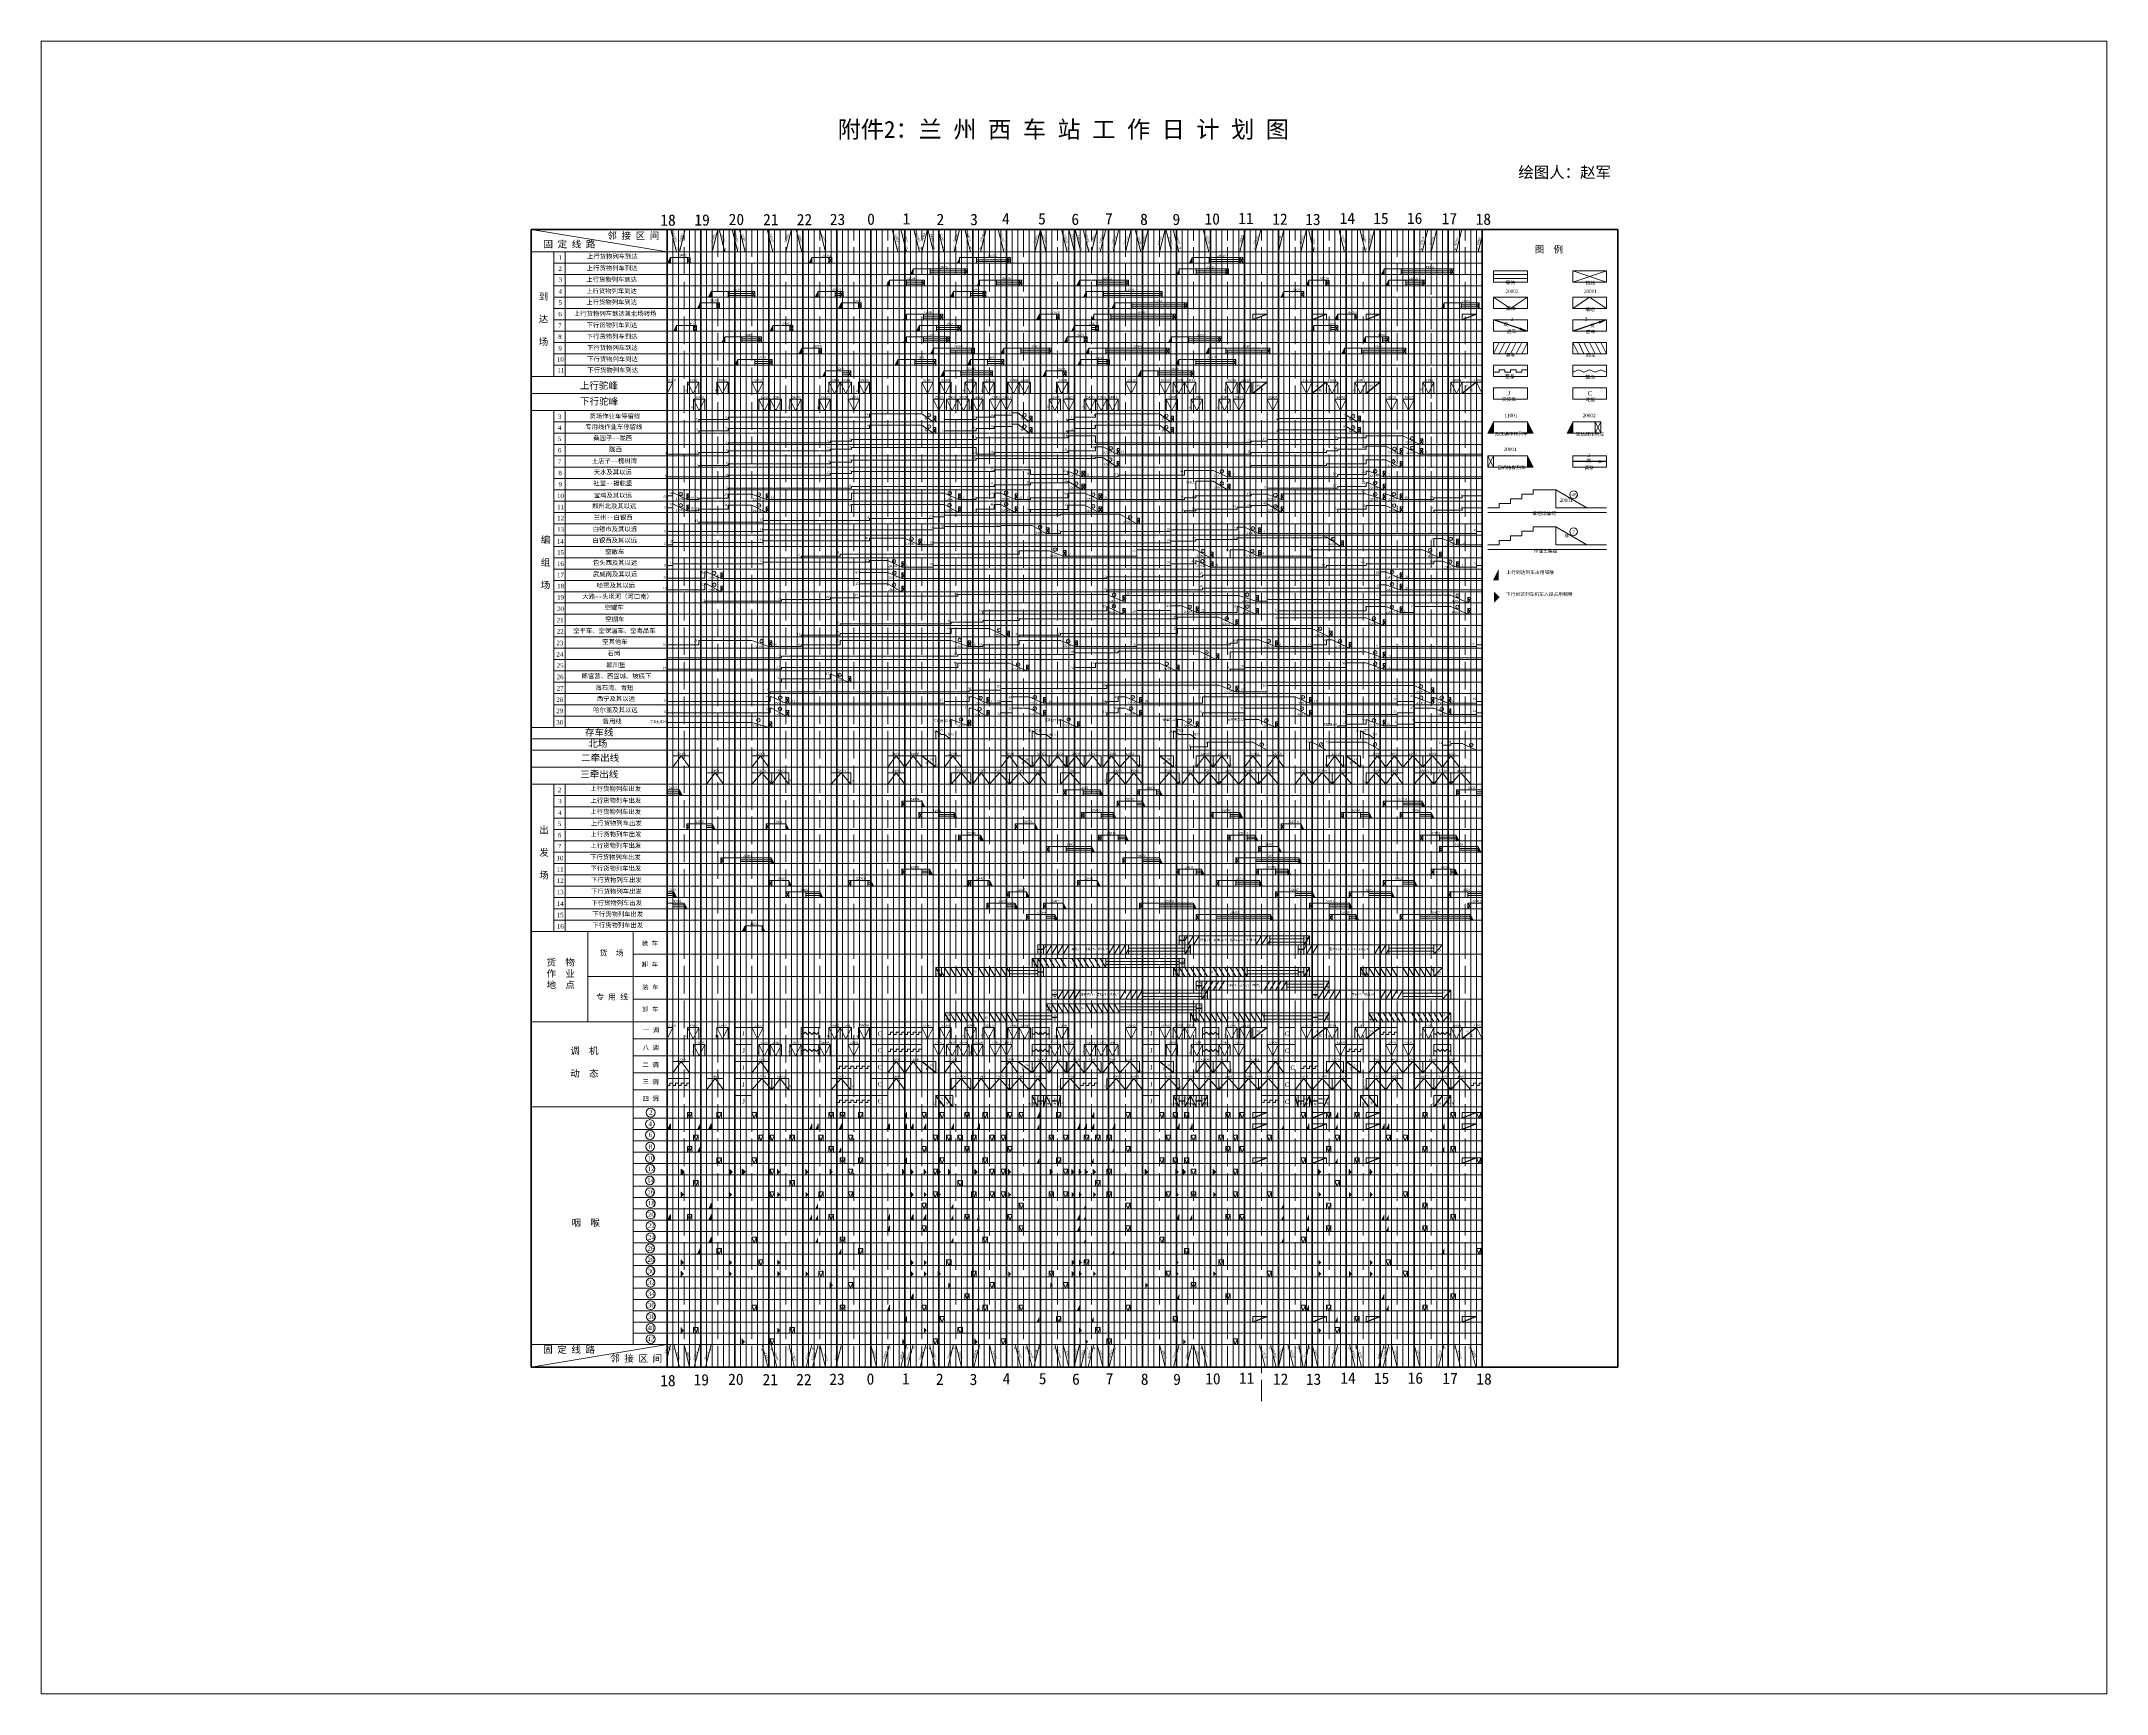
# Paper-space layout '布局1' of a CAD drawing. Header units: millimetres. Extents: x 160 to 1439, y 128 to 1151.
# The model-space entities are those that its viewports show. They can reach past a viewport. Long polylines and large blocks are cut down to what shows.
import ezdxf

# ---------------------------------------------------------------- set-up
doc = ezdxf.new("R2010")
doc.units = ezdxf.units.MM
doc.linetypes.add('ACAD_ISO02W100', pattern=[15, 12, -3])
doc.layers.get('0').update_dxf_attribs({"color": 3, "lineweight": 120})
for name, color, linetype, lineweight in [('heizi', 7, 'Continuous', 5), ('十分格1', 3, 'Continuous', 20), ('十分格2', 3, 'ACAD_ISO02W100', 20), ('小时格1', 3, 'Continuous', 100), ('小时格2', 3, 'Continuous', 80), ('站界线', 3, 'Continuous', 20)]:
    doc.layers.add(name, color=color, linetype=linetype, lineweight=lineweight)
doc.layers.add('文字', color=3, linetype='Continuous')
doc.dimstyles.new('ISO-25', dxfattribs={"dimtxt": 2.5, "dimasz": 2.5, "dimexe": 1.25, "dimexo": 0.625, "dimtad": 1, "dimdsep": 46, "dimtxsty": 'Standard', "dimcen": 2.5, "dimadec": 0, "dimazin": 0, "dimtfac": 1, "dimtmove": 0, "dimatfit": 3, "dimfxl": 1, "dimarcsym": 0})

msp = doc.modelspace()

# ---------------------------------------------------------------- hatches: boundary and pattern name
at = {"layer": '十分格2', "linetype": 'ByBlock'}
for points in [[(238, 656), (238, 661), (235.5, 656)], [(363, 656), (363, 661), (360.5, 656)], [(493.5, 656), (493.5, 661), (491, 656)], [(699, 656), (699, 661), (696.5, 656)], [(431.5, 636), (429, 636), (431.5, 641)], [(452.5, 646), (452.5, 651), (450, 646)], [(511, 636), (508.5, 636), (511, 641)], [(599.5, 636), (599.5, 641), (597, 636)], [(687.5, 646), (687.5, 651), (685, 646)], [(802, 636), (802, 641), (799.5, 636)], [(868.5, 646), (868.5, 651), (866, 646)], [(870, 636), (872.5, 641), (872.5, 636)], [(264, 616), (264, 621), (261.5, 616)], [(274, 626), (271.5, 626), (274, 631)], [(368.5, 626), (368.5, 631), (366, 626)], [(389, 616), (389, 621), (386.5, 616)], [(488, 626), (488, 631), (485.5, 626)], [(605.5, 626), (605.5, 631), (603, 626)], [(630.5, 616), (630.5, 621), (628, 616)], [(780, 626), (780, 631), (777.5, 626)], [(921.5, 616), (921.5, 621), (919, 616)], [(446.5, 606), (446.5, 611), (444, 606)], [(564, 606), (561.5, 606), (564, 611)], [(612, 606), (612, 611), (609.5, 606)], [(827.5, 606), (827.5, 611), (825, 606)], [(241, 596), (243.5, 601), (243.5, 596)], [(286, 586), (283.5, 586), (286, 591)], [(328.5, 596), (328.5, 601), (326, 596)], [(446.5, 586), (444, 586), (446.5, 591)], [(458, 596), (458, 601), (455.5, 596)], [(588.5, 586), (588.5, 591), (586, 586)], [(595, 596), (592.5, 596), (595, 601)], [(680.5, 586), (680.5, 591), (678, 586)], [(806.5, 596), (804, 596), (806.5, 601)], [(852, 586), (852, 591), (849.5, 586)], [(297.5, 566), (297.5, 571), (295, 566)], [(351.5, 576), (354, 581), (354, 576)], [(439, 566), (439, 571), (436.5, 566)], [(470.5, 576), (470.5, 581), (468, 576)], [(503, 566), (500.5, 566), (503, 571)], [(532.5, 576), (532.5, 581), (530, 576)], [(600.5, 566), (598, 566), (600.5, 571)], [(607.5, 576), (607.5, 581), (605, 576)], [(687, 566), (687, 571), (684.5, 566)], [(713.5, 576), (713.5, 581), (711, 576)], [(833.5, 576), (833.5, 581), (831, 576)], [(375, 556), (375, 561), (372.5, 556)], [(479.5, 556), (477, 556), (479.5, 561)], [(569.5, 556), (569.5, 561), (567, 556)], [(653.5, 556), (653.5, 561), (651, 556)], [(965, 506), (965, 516), (960, 506)], [(1000, 506), (995, 516), (995, 506)], [(1035, 506), (1035, 516), (1030, 506)], [(1000, 476), (995, 486), (995, 476)], [(969.7, 376.1), (969.7, 386.1), (964.7, 376.1)], [(965.6, 366.1), (970.6, 361.1), (965.6, 356.1), (965.6, 361.1)], [(248.5, 186), (246, 191), (246, 186)], [(620, 186), (617.5, 191), (617.5, 186)], [(670, 186), (672.5, 186), (670, 191)], [(462.5, 176), (460, 181), (460, 176)], [(491, 166), (488.5, 171), (488.5, 166)], [(629, 171), (629, 166), (631.5, 166)], [(657.5, 176), (655, 181), (655, 176)], [(743.5, 166), (741, 171), (741, 166)], [(857.5, 166), (855, 171), (855, 166)], [(902, 176), (904.5, 176), (902, 181)], [(912.5, 166), (910, 171), (910, 166)], [(277.5, 156), (275, 161), (275, 156)], [(342.5, 156), (340, 161), (340, 156)], [(514.5, 146), (512, 151), (512, 146)], [(562.5, 156), (560, 161), (560, 156)], [(642.5, 146), (640, 151), (640, 146)], [(757, 146), (754.5, 151), (754.5, 146)], [(797.5, 156), (795, 161), (795, 156)], [(934.5, 146), (932, 151), (932, 146)], [(329.5, 126), (327, 131), (327, 126)], [(610, 136), (612.5, 136), (610, 141)], [(672.5, 126), (670, 131), (670, 126)], [(775, 141), (775, 136), (777.5, 136)], [(795.5, 126), (793, 131), (793, 126)], [(954, 136), (951.5, 141), (951.5, 136)], [(345, 106), (342.5, 111), (342.5, 106)], [(417.5, 106), (415, 111), (415, 106)], [(469.5, 116), (467, 121), (467, 116)], [(522.5, 106), (520, 111), (520, 106)], [(617.5, 106), (615, 111), (615, 106)], [(707, 116), (709.5, 116), (707, 121)], [(761, 106), (758.5, 111), (758.5, 106)], [(786, 116), (783.5, 121), (783.5, 116)], [(897.5, 106), (895, 111), (895, 106)], [(933.5, 116), (931, 121), (931, 116)], [(243.5, 96), (241, 101), (241, 96)], [(372.5, 96), (370, 101), (370, 96)], [(552.5, 96), (555, 96), (552.5, 101)], [(807.5, 96), (805, 101), (805, 96)], [(875, 96), (877.5, 96), (875, 101)], [(252.5, 86), (250, 91), (250, 86)], [(545, 86), (542.5, 91), (542.5, 86)], [(577.5, 76), (580, 76), (577.5, 81)], [(587.5, 86), (585, 91), (585, 86)], [(700, 86), (702.5, 86), (700, 91)], [(768, 76), (770.5, 76), (768, 81)], [(840.5, 86), (838, 91), (838, 86)], [(846, 76), (843.5, 81), (843.5, 76)], [(947, 76), (944.5, 81), (944.5, 76)], [(304, 66), (304, 71), (301.5, 66)], [(319, 71), (319, 66), (321.5, 66)], [(238, -109), (238, -104), (235.5, -109)], [(264, -109), (264, -104), (261.5, -109)], [(274, -109), (274, -104), (271.5, -109)], [(363, -109), (363, -104), (360.5, -109)], [(368.5, -109), (368.5, -104), (366, -109)], [(389, -109), (389, -104), (386.5, -109)], [(431.5, -109), (431.5, -104), (429, -109)], [(446.5, -99), (446.5, -94), (444, -99)], [(446.5, -109), (446.5, -104), (444, -109)], [(452.5, -109), (452.5, -104), (450, -109)], [(463.5, -109), (463.5, -104), (461, -109)], [(488, -109), (488, -104), (485.5, -109)], [(511, -109), (511, -104), (508.5, -109)], [(564, -99), (564, -94), (561.5, -99)], [(564, -109), (564, -104), (561.5, -109)], [(599.5, -109), (599.5, -104), (597, -109)], [(605.5, -109), (605.5, -104), (603, -109)], [(612, -99), (612, -94), (609.5, -99)], [(612, -109), (612, -104), (609.5, -109)], [(630.5, -109), (630.5, -104), (628, -109)], [(687.5, -109), (687.5, -104), (685, -109)], [(699, -109), (699, -104), (696.5, -109)], [(780, -109), (780, -104), (777.5, -109)], [(802, -109), (802, -104), (799.5, -109)], [(827.5, -99), (827.5, -94), (825, -99)], [(827.5, -109), (827.5, -104), (825, -109)], [(868.5, -109), (868.5, -104), (866, -109)], [(872.5, -109), (872.5, -104), (870, -109)], [(921.5, -109), (921.5, -104), (919, -109)], [(264, -129), (264, -124), (261.5, -129)], [(389, -129), (389, -124), (386.5, -129)], [(630.5, -129), (630.5, -124), (628, -129)], [(921.5, -129), (921.5, -124), (919, -129)], [(247.5, -144), (250, -146.5), (247.5, -149)], [(290, -144), (292.5, -146.5), (290, -149)], [(304, -146.5), (301.5, -149), (301.5, -144)], [(332.5, -144), (335, -146.5), (332.5, -149)], [(357.5, -144), (360, -146.5), (357.5, -149)], [(379, -144), (381.5, -146.5), (379, -149)], [(445.5, -146.5), (443, -149), (443, -144)], [(446.5, -139), (446.5, -134), (444, -139)], [(450.5, -144), (453, -146.5), (450.5, -149)], [(462, -144), (464.5, -146.5), (462, -149)], [(474.5, -144), (477, -146.5), (474.5, -149)], [(483.5, -144), (486, -146.5), (483.5, -149)], [(509.5, -146.5), (507, -149), (507, -144)], [(536.5, -144), (539, -146.5), (536.5, -149)], [(564, -139), (564, -134), (561.5, -139)], [(573.5, -144), (576, -146.5), (573.5, -149)], [(592.5, -144), (595, -146.5), (592.5, -149)], [(599, -144), (601.5, -146.5), (599, -149)], [(607, -146.5), (604.5, -149), (604.5, -144)], [(612, -139), (612, -134), (609.5, -139)], [(611.5, -144), (614, -146.5), (611.5, -149)], [(657.5, -144), (660, -146.5), (657.5, -149)], [(684.5, -144), (687, -146.5), (684.5, -149)], [(693.5, -146.5), (691, -149), (691, -144)], [(717.5, -144), (720, -146.5), (717.5, -149)], [(810.5, -144), (813, -146.5), (810.5, -149)], [(827.5, -139), (827.5, -134), (825, -139)], [(837.5, -144), (840, -146.5), (837.5, -149)], [(856, -144), (858.5, -146.5), (856, -149)], [(247.5, -164), (250, -166.5), (247.5, -169)], [(290, -164), (292.5, -166.5), (290, -169)], [(332.5, -164), (335, -166.5), (332.5, -169)], [(357.5, -164), (360, -166.5), (357.5, -169)], [(450.5, -164), (453, -166.5), (450.5, -169)], [(462, -164), (464.5, -166.5), (462, -169)], [(474.5, -164), (477, -166.5), (474.5, -169)], [(536.5, -164), (539, -166.5), (536.5, -169)], [(592.5, -164), (595, -166.5), (592.5, -169)], [(599, -164), (601.5, -166.5), (599, -169)], [(611.5, -164), (614, -166.5), (611.5, -169)], [(684.5, -164), (687, -166.5), (684.5, -169)], [(717.5, -164), (720, -166.5), (717.5, -169)], [(810.5, -164), (813, -166.5), (810.5, -169)], [(837.5, -164), (840, -166.5), (837.5, -169)], [(856, -164), (858.5, -166.5), (856, -169)], [(274, -179), (274, -174), (271.5, -179)], [(368.5, -179), (368.5, -174), (366, -179)], [(488, -179), (488, -174), (485.5, -179)], [(605.5, -179), (605.5, -174), (603, -179)], [(780, -179), (780, -174), (777.5, -179)], [(238, -189), (238, -184), (235.5, -189)], [(274, -189), (274, -184), (271.5, -189)], [(363, -189), (363, -184), (360.5, -189)], [(368.5, -189), (368.5, -184), (366, -189)], [(431.5, -189), (431.5, -184), (429, -189)], [(431.5, -199), (431.5, -194), (429, -199)], [(452.5, -189), (452.5, -184), (450, -189)], [(463.5, -189), (463.5, -184), (461, -189)], [(488, -189), (488, -184), (485.5, -189)], [(511, -189), (511, -184), (508.5, -189)], [(511, -199), (511, -194), (508.5, -199)], [(599.5, -189), (599.5, -184), (597, -189)], [(599.5, -199), (599.5, -194), (597, -199)], [(605.5, -189), (605.5, -184), (603, -189)], [(687.5, -189), (687.5, -184), (685, -189)], [(699, -189), (699, -184), (696.5, -189)], [(780, -189), (780, -184), (777.5, -189)], [(802, -189), (802, -184), (799.5, -189)], [(802, -199), (802, -194), (799.5, -199)], [(868.5, -189), (868.5, -184), (866, -189)], [(872.5, -189), (872.5, -184), (870, -189)], [(872.5, -199), (872.5, -194), (870, -199)], [(264, -219), (264, -214), (261.5, -219)], [(274, -209), (274, -204), (271.5, -209)], [(368.5, -209), (368.5, -204), (366, -209)], [(389, -219), (389, -214), (386.5, -219)], [(488, -209), (488, -204), (485.5, -209)], [(605.5, -209), (605.5, -204), (603, -209)], [(630.5, -219), (630.5, -214), (628, -219)], [(780, -209), (780, -204), (777.5, -209)], [(921.5, -219), (921.5, -214), (919, -219)], [(247.5, -224), (250, -226.5), (247.5, -229)], [(247.5, -234), (250, -236.5), (247.5, -239)], [(290, -224), (292.5, -226.5), (290, -229)], [(290, -234), (292.5, -236.5), (290, -239)], [(332.5, -224), (335, -226.5), (332.5, -229)], [(332.5, -234), (335, -236.5), (332.5, -239)], [(357.5, -234), (360, -236.5), (357.5, -239)], [(450.5, -224), (453, -226.5), (450.5, -229)], [(450.5, -234), (453, -236.5), (450.5, -239)], [(462, -224), (464.5, -226.5), (462, -229)], [(462, -234), (464.5, -236.5), (462, -239)], [(474.5, -234), (477, -236.5), (474.5, -239)], [(536.5, -234), (539, -236.5), (536.5, -239)], [(592.5, -224), (595, -226.5), (592.5, -229)], [(592.5, -234), (595, -236.5), (592.5, -239)], [(599, -224), (601.5, -226.5), (599, -229)], [(599, -234), (601.5, -236.5), (599, -239)], [(611.5, -234), (614, -236.5), (611.5, -239)], [(684.5, -224), (687, -226.5), (684.5, -229)], [(684.5, -234), (687, -236.5), (684.5, -239)], [(717.5, -234), (720, -236.5), (717.5, -239)], [(810.5, -224), (813, -226.5), (810.5, -229)], [(810.5, -234), (813, -236.5), (810.5, -239)], [(837.5, -234), (840, -236.5), (837.5, -239)], [(856, -224), (858.5, -226.5), (856, -229)], [(856, -234), (858.5, -236.5), (856, -239)], [(379, -244), (381.5, -246.5), (379, -249)], [(452.5, -259), (452.5, -254), (450, -259)], [(483.5, -244), (486, -246.5), (483.5, -249)], [(573.5, -244), (576, -246.5), (573.5, -249)], [(657.5, -244), (660, -246.5), (657.5, -249)], [(687.5, -259), (687.5, -254), (685, -259)], [(868.5, -259), (868.5, -254), (866, -259)], [(431.5, -269), (431.5, -264), (429, -269)], [(511, -269), (511, -264), (508.5, -269)], [(599.5, -269), (599.5, -264), (597, -269)], [(802, -269), (802, -264), (799.5, -269)], [(872.5, -269), (872.5, -264), (870, -269)], [(247.5, -284), (250, -286.5), (247.5, -289)], [(332.5, -284), (335, -286.5), (332.5, -289)], [(446.5, -279), (446.5, -274), (444, -279)], [(462, -284), (464.5, -286.5), (462, -289)], [(564, -279), (564, -274), (561.5, -279)], [(599, -284), (601.5, -286.5), (599, -289)], [(612, -279), (612, -274), (609.5, -279)], [(810.5, -284), (813, -286.5), (810.5, -289)], [(827.5, -279), (827.5, -274), (825, -279)], [(304, -296.5), (301.5, -299), (301.5, -294)], [(445.5, -296.5), (443, -299), (443, -294)], [(509.5, -296.5), (507, -299), (507, -294)], [(607, -296.5), (604.5, -299), (604.5, -294)], [(693.5, -296.5), (691, -299), (691, -294)]]:
    msp.add_hatch(color=0, dxfattribs=at).paths.add_polyline_path(points)

# ---------------------------------------------------------------- linework, layer by layer
for p, q in [((115, -319), (115, 686)), ((1075, 41), (1075, 686)), ((1075, 41), (1075, -319)), ((1075, -319), (115, -319))]:
    msp.add_line(p, q)
at = {"layer": 'heizi'}
msp.add_line((255, 661), (255, 666.4), dxfattribs=at)
at = {"layer": '十分格1'}
for p, q in [((115, 686), (130, 686)), ((115, 686), (117, 686)), ((115, 686), (135, 686)), ((160, 686), (145, 686)), ((175, 686), (155, 686)), ((205, 686), (215, 686)), ((240, 686), (240, 66)), ((245, 66), (245, 686)), ((255, 66), (255, 686)), ((260, 66), (260, 686)), ((270, 66), (270, 686)), ((275, 686), (275, 66)), ((285, 66), (285, 686)), ((290, 686), (290, 66)), ((300, 686), (300, 66)), ((305, 66), (305, 686)), ((315, 686), (315, 66)), ((320, 66), (320, 686)), ((330, 66), (330, 686)), ((335, 686), (335, 66)), ((345, 66), (345, 686)), ((350, 686), (350, 66)), ((360, 686), (360, 66)), ((365, 66), (365, 686)), ((375, 686), (375, 66)), ((380, 66), (380, 686)), ((390, 66), (390, 686)), ((395, 686), (395, 66)), ((405, 66), (405, 686)), ((410, 686), (410, 66)), ((420, 686), (420, 66)), ((425, 66), (425, 686)), ((435, 686), (435, 66)), ((440, 66), (440, 686)), ((450, 66), (450, 686)), ((455, 686), (455, 66)), ((465, 66), (465, 686)), ((470, 686), (470, 66)), ((480, 686), (480, 66)), ((485, 66), (485, 686)), ((495, 686), (495, 66)), ((500, 66), (500, 686)), ((510, 66), (510, 686)), ((515, 686), (515, 66)), ((525, 66), (525, 686)), ((530, 686), (530, 66)), ((540, 686), (540, 66)), ((545, 66), (545, 686)), ((555, 686), (555, 66)), ((560, 66), (560, 686)), ((570, 66), (570, 686)), ((575, 686), (575, 66)), ((585, 66), (585, 686)), ((590, 686), (590, 66)), ((600, 686), (600, 66)), ((605, 66), (605, 686)), ((615, 686), (615, 66)), ((620, 66), (620, 686)), ((630, 66), (630, 686)), ((635, 686), (635, 66)), ((645, 66), (645, 686)), ((650, 686), (650, 66)), ((660, 686), (660, 66)), ((665, 66), (665, 686)), ((675, 686), (675, 66)), ((680, 66), (680, 686)), ((690, 66), (690, 686)), ((695, 686), (695, 66)), ((705, 66), (705, 686)), ((710, 686), (710, 66)), ((720, 686), (720, 66)), ((725, 66), (725, 686)), ((735, 686), (735, 66)), ((740, 66), (740, 686)), ((750, 66), (750, 686)), ((755, 686), (755, 66)), ((765, 66), (765, 686)), ((770, 686), (770, 66)), ((780, 686), (780, 66)), ((785, 66), (785, 686)), ((795, 686), (795, 66)), ((800, 66), (800, 686)), ((810, 66), (810, 686)), ((815, 686), (815, 66)), ((825, 66), (825, 686)), ((830, 686), (830, 66)), ((840, 686), (840, 66)), ((845, 66), (845, 686)), ((855, 686), (855, 66)), ((860, 66), (860, 686)), ((870, 66), (870, 686)), ((875, 686), (875, 66)), ((885, 66), (885, 686)), ((890, 686), (890, 66)), ((900, 686), (900, 66)), ((905, 66), (905, 686)), ((915, 686), (915, 66)), ((920, 66), (920, 686)), ((930, 66), (930, 686)), ((935, 686), (935, 66)), ((945, 66), (945, 686)), ((950, 686), (950, 66)), ((1011, 686), (998, 686)), ((1023, 686), (1036, 686)), ((1049, 686), (1062, 686)), ((240, 66), (240, -319)), ((245, 66), (245, -319)), ((255, 66), (255, -319)), ((260, 66), (260, -319)), ((270, 66), (270, -319)), ((275, 66), (275, -319)), ((285, 66), (285, -319)), ((290, 66), (290, -319)), ((300, 66), (300, -319)), ((305, 66), (305, -319)), ((315, 66), (315, -319)), ((320, 66), (320, -319)), ((330, 66), (330, -319)), ((335, 66), (335, -319)), ((345, 66), (345, -319)), ((350, 66), (350, -319)), ((360, 66), (360, -319)), ((365, 66), (365, -319)), ((375, 66), (375, -319)), ((380, 66), (380, -319)), ((390, 66), (390, -319)), ((395, 66), (395, -319)), ((405, 66), (405, -319)), ((410, 66), (410, -319)), ((420, 66), (420, -319)), ((425, 66), (425, -319)), ((435, 66), (435, -319)), ((440, 66), (440, -319)), ((450, 66), (450, -319)), ((455, 66), (455, -319)), ((465, 66), (465, -319)), ((470, 66), (470, -319)), ((480, 66), (480, -319)), ((485, 66), (485, -319)), ((495, 66), (495, -319)), ((500, 66), (500, -319)), ((510, 66), (510, -319)), ((515, 66), (515, -319)), ((525, 66), (525, -319)), ((530, 66), (530, -319)), ((540, 66), (540, -319)), ((545, 66), (545, -319)), ((555, 66), (555, -319)), ((560, 66), (560, -319)), ((570, 66), (570, -319)), ((575, 66), (575, -319)), ((585, 66), (585, -319)), ((590, 66), (590, -319)), ((600, 66), (600, -319)), ((605, 66), (605, -319)), ((615, 66), (615, -319)), ((620, 66), (620, -319)), ((630, 66), (630, -319)), ((635, 66), (635, -319)), ((645, 66), (645, -319)), ((650, 66), (650, -319)), ((660, 66), (660, -319)), ((665, 66), (665, -319)), ((675, 66), (675, -319)), ((680, 66), (680, -319)), ((690, 66), (690, -319)), ((695, 66), (695, -319)), ((705, 66), (705, -319)), ((710, 66), (710, -319)), ((720, 66), (720, -319)), ((725, 66), (725, -319)), ((735, 66), (735, -319)), ((740, 66), (740, -319)), ((750, 66), (750, -319)), ((755, 66), (755, -319)), ((765, 66), (765, -319)), ((770, 66), (770, -319)), ((780, 66), (780, -319)), ((785, 66), (785, -319)), ((795, 66), (795, -319)), ((800, 66), (800, -319)), ((810, 66), (810, -319)), ((815, 66), (815, -319)), ((825, 66), (825, -319)), ((830, 66), (830, -319)), ((840, 66), (840, -319)), ((845, 66), (845, -319)), ((855, 66), (855, -319)), ((860, 66), (860, -319)), ((870, 66), (870, -319)), ((875, 66), (875, -319)), ((885, 66), (885, -319)), ((890, 66), (890, -319)), ((900, 66), (900, -319)), ((905, 66), (905, -319)), ((915, 66), (915, -319)), ((920, 66), (920, -319)), ((930, 66), (930, -319)), ((935, 66), (935, -319)), ((945, 66), (945, -319)), ((950, 66), (950, -319))]:
    msp.add_line(p, q, dxfattribs=at)
at = {"layer": '十分格2', "linetype": 'ACAD_ISO02W100'}
msp.add_line((115, 686), (115, 684), dxfattribs=at)
at = {"layer": '十分格2', "color": 0, "linetype": 'ByBlock'}
for p, q in [((115, 686), (235, 666)), ((238.5, 686), (243.5, 666)), ((246, 666), (251, 686)), ((275, 666), (280, 686)), ((281, 686), (286, 666)), ((292.5, 686), (297.5, 666)), ((299, 686), (304, 666)), ((323.5, 686), (328.5, 666)), ((340, 666), (345, 686)), ((349, 686), (354, 666)), ((370, 686), (375, 666)), ((434, 686), (439, 666)), ((441.5, 686), (446.5, 666)), ((453, 686), (458, 666)), ((460, 666), (465, 686)), ((465.5, 686), (470.5, 666)), ((474.5, 686), (479.5, 666)), ((488.5, 666), (493.5, 686)), ((498, 686), (503, 666)), ((512, 666), (517, 686)), ((527.5, 686), (532.5, 666)), ((560, 666), (565, 686)), ((565, 686), (569.5, 666)), ((583.5, 686), (588.5, 666)), ((590, 686), (595, 666)), ((595.5, 686), (600.5, 666)), ((602.5, 686), (607.5, 666)), ((610, 666), (615, 686)), ((617.5, 666), (622.5, 686)), ((629, 666), (634, 686)), ((640, 666), (645, 686)), ((648.5, 686), (653.5, 666)), ((655, 666), (660, 686)), ((670, 666), (675, 686)), ((675.5, 686), (680.5, 666)), ((682, 686), (687, 666)), ((708.5, 686), (713.5, 666)), ((741, 666), (746, 686)), ((754.5, 666), (759.5, 686)), ((775, 666), (780, 686)), ((795, 666), (800, 686)), ((801.5, 686), (806.5, 666)), ((828.5, 686), (833.5, 666)), ((847, 686), (852, 666)), ((855, 666), (860, 686)), ((902, 666), (907, 686)), ((910, 666), (915, 686)), ((932, 666), (937, 686)), ((951.9, 667.4), (955, 679.9)), ((115, 666), (955, 666)), ((135, 666), (135, 556)), ((145, 666), (145, 556)), ((235.5, 656), (238, 661)), ((238, 656), (238, 661)), ((253, 661), (238, 661)), ((253, 656), (253, 661)), ((255.5, 661), (253, 661)), ((253, 661), (253, 656)), ((253, 661), (255.5, 656)), ((255.5, 661), (253, 656)), ((255.5, 656), (255.5, 661)), ((360.5, 656), (363, 661)), ((363, 656), (363, 661)), ((363, 661), (378, 661)), ((378, 661), (378, 656)), ((380.5, 661), (378, 661)), ((378, 661), (378, 656)), ((378, 661), (380.5, 656)), ((380.5, 661), (378, 656)), ((380.5, 656), (380.5, 661)), ((493.5, 661), (508.5, 661)), ((493.5, 656), (493.5, 661)), ((508.5, 661), (508.5, 656)), ((508.5, 661), (535, 661)), ((508.5, 659.2), (536, 659.2)), ((508.5, 657.6), (536, 657.6)), ((535, 661), (536, 661)), ((536, 656), (536, 661)), ((538.5, 661), (536, 661)), ((536, 661), (536, 656)), ((536, 661), (538.5, 656)), ((538.5, 661), (536, 656)), ((538.5, 656), (538.5, 661)), ((696.5, 656), (699, 661)), ((699, 656), (699, 661)), ((699, 661), (714, 661)), ((714, 661), (714, 656)), ((714, 661), (740, 661)), ((714, 657.6), (714, 659.3)), ((714, 659.3), (741, 659.3)), ((714, 656), (714, 657.6)), ((714, 657.6), (741, 657.6)), ((740, 661), (741, 661)), ((741, 656), (741, 661)), ((743.5, 661), (741, 661)), ((741, 661), (741, 656)), ((741, 661), (743.5, 656)), ((743.5, 661), (741, 656)), ((743.5, 656), (743.5, 661)), ((950, 666), (955, 666)), ((951.5, 666), (951.9, 667.4)), ((235, 656), (135, 656)), ((235, 646), (135, 646)), ((135, 646), (955, 646)), ((235, 656), (955, 656)), ((235.5, 656), (238, 656)), ((264, 646), (261.5, 646)), ((289, 646), (279, 646)), ((363, 656), (360.5, 656)), ((388, 656), (378, 656)), ((429, 636), (431.5, 641)), ((431.5, 636), (431.5, 641)), ((431.5, 641), (446.5, 641)), ((446.5, 641), (446.5, 636)), ((446.5, 641), (460, 641)), ((446.5, 637.6), (446.5, 639.3)), ((446.5, 639.3), (460, 639.3)), ((450, 646), (452.5, 651)), ((452.5, 646), (450, 646)), ((452.5, 646), (452.5, 651)), ((452.5, 651), (467.5, 651)), ((460, 641), (460, 636)), ((462.5, 641), (460, 641)), ((460, 641), (460, 636)), ((460, 641), (462.5, 636)), ((462.5, 641), (460, 636)), ((462.5, 636), (462.5, 641)), ((467.5, 651), (467.5, 646)), ((467.5, 651), (495, 651)), ((467.5, 647.6), (467.5, 649.3)), ((467.5, 649.3), (498, 649.3)), ((467.5, 646), (467.5, 647.6)), ((467.5, 647.6), (498, 647.6)), ((495, 651), (498, 651)), ((498, 646), (498, 651)), ((500.5, 651), (498, 651)), ((498, 651), (498, 646)), ((498, 651), (500.5, 646)), ((500.5, 651), (498, 646)), ((508, 646), (498, 646)), ((500.5, 646), (500.5, 651)), ((511, 656), (508.5, 656)), ((511, 641), (526, 641)), ((511, 636), (511, 641)), ((526, 641), (526, 636)), ((526, 641), (545, 641)), ((526, 637.6), (526, 639.3)), ((526, 639.3), (546, 639.3)), ((545, 641), (546, 641)), ((556, 656), (546, 656)), ((546, 636), (546, 641)), ((548.5, 641), (546, 641)), ((546, 641), (546, 636)), ((546, 641), (548.5, 636)), ((548.5, 641), (546, 636)), ((548.5, 636), (548.5, 641)), ((599.5, 646), (597, 646)), ((597, 636), (599.5, 641)), ((599.5, 636), (599.5, 641)), ((599.5, 641), (614.5, 641)), ((599.5, 636), (599.5, 641)), ((612, 646), (609.5, 646)), ((614.5, 641), (614.5, 636)), ((614.5, 641), (640, 641)), ((614.5, 637.6), (614.5, 639.3)), ((614.5, 639.3), (640, 639.3)), ((640, 646), (650, 646)), ((640, 641), (640, 636)), ((642.5, 641), (640, 641)), ((640, 641), (640, 636)), ((640, 641), (642.5, 636)), ((642.5, 641), (640, 636)), ((642.5, 636), (642.5, 641)), ((650, 636), (650, 641)), ((692, 646), (682, 646)), ((687.5, 651), (702.5, 651)), ((687.5, 646), (687.5, 651)), ((699, 656), (696.5, 656)), ((702.5, 651), (702.5, 646)), ((702.5, 651), (725, 651)), ((702.5, 649.3), (728.5, 649.3)), ((702.5, 647.6), (728.5, 647.6)), ((725, 651), (728.5, 651)), ((728.5, 646), (728.5, 651)), ((731, 651), (728.5, 651)), ((728.5, 651), (728.5, 646)), ((728.5, 651), (731, 646)), ((731, 651), (728.5, 646)), ((731, 646), (731, 651)), ((751, 656), (741, 656)), ((799.5, 636), (802, 641)), ((802, 636), (802, 641)), ((802, 641), (817, 641)), ((817, 641), (817, 636)), ((817, 641), (817.5, 641)), ((817, 637.6), (817, 639.3)), ((817, 639.3), (817.5, 639.3)), ((817.5, 636), (817.5, 641)), ((820, 641), (817.5, 641)), ((817.5, 641), (817.5, 636)), ((817.5, 641), (820, 636)), ((820, 641), (817.5, 636)), ((820, 636), (820, 641)), ((866, 646), (868.5, 651)), ((868.5, 646), (866, 646)), ((868.5, 646), (868.5, 651)), ((868.5, 651), (883.5, 651)), ((870, 636), (872.5, 641)), ((872.5, 636), (872.5, 641)), ((872.5, 641), (887.5, 641)), ((883.5, 651), (883.5, 646)), ((883.5, 651), (925, 651)), ((883.5, 649.3), (927.5, 649.3)), ((883.5, 646), (883.5, 647.6)), ((883.5, 647.6), (927.5, 647.6)), ((887.5, 641), (887.5, 636)), ((887.5, 641), (900, 641)), ((887.5, 637.6), (887.5, 639.3)), ((887.5, 639.3), (902.5, 639.3)), ((900, 641), (902.5, 641)), ((902.5, 636), (902.5, 641)), ((905, 641), (902.5, 641)), ((902.5, 641), (902.5, 636)), ((902.5, 641), (905, 636)), ((905, 641), (902.5, 636)), ((905, 636), (905, 641)), ((925, 651), (927.5, 651)), ((927.5, 651), (927.5, 646)), ((930, 651), (927.5, 651)), ((927.5, 651), (927.5, 646)), ((927.5, 651), (930, 646)), ((930, 651), (927.5, 646)), ((937.5, 646), (927.5, 646)), ((930, 646), (930, 651)), ((965, 639.3), (965, 649.3)), ((965, 649.3), (995, 649.3)), ((965, 642.6), (965, 646)), ((965, 646), (995, 646)), ((965, 639.3), (965, 642.6)), ((965, 642.6), (995, 642.6)), ((965, 639.3), (995, 639.3)), ((995, 649.3), (995, 639.3)), ((1065, 649.3), (1035, 649.3)), ((1035, 649.3), (1035, 639.3)), ((1035, 649.3), (1065, 639.3)), ((1065, 649.3), (1035, 639.3)), ((1035, 639.3), (1065, 639.3)), ((1065, 639.3), (1065, 649.3)), ((235, 636), (135, 636)), ((135, 636), (955, 636)), ((235, 626), (135, 626)), ((135, 626), (955, 626)), ((264, 621), (279, 621)), ((264, 616), (264, 621)), ((271.5, 626), (274, 631)), ((274, 626), (271.5, 626)), ((274, 626), (274, 631)), ((274, 631), (289, 631)), ((279, 621), (279, 616)), ((281.5, 621), (279, 621)), ((279, 621), (279, 616)), ((279, 621), (281.5, 616)), ((281.5, 621), (279, 616)), ((281.5, 616), (281.5, 621)), ((289, 631), (289, 626)), ((289, 631), (310, 631)), ((289, 627.6), (289, 629.3)), ((289, 629.3), (310, 629.3)), ((289, 627.3), (289, 628.7)), ((289, 626), (289, 627.6)), ((289, 627.6), (310, 627.6)), ((289, 626), (289, 627.3)), ((310, 626), (310, 631)), ((312.5, 631), (310, 631)), ((310, 631), (310, 626)), ((310, 631), (312.5, 626)), ((312.5, 631), (310, 626)), ((320, 626), (310, 626)), ((312.5, 626), (312.5, 631)), ((366, 626), (368.5, 631)), ((368.5, 626), (366, 626)), ((368.5, 626), (368.5, 631)), ((368.5, 631), (383.5, 631)), ((383.5, 631), (383.5, 626)), ((383.5, 631), (388, 631)), ((383.5, 627.6), (383.5, 629.3)), ((383.5, 629.3), (388, 629.3)), ((383.5, 626), (383.5, 627.6)), ((383.5, 627.6), (388, 627.6)), ((386.5, 616), (389, 621)), ((388, 631), (388, 626)), ((390.5, 631), (388, 631)), ((388, 631), (388, 626)), ((388, 631), (390.5, 626)), ((390.5, 631), (388, 626)), ((398, 626), (388, 626)), ((389, 616), (389, 621)), ((389, 621), (404, 621)), ((390.5, 626), (390.5, 631)), ((404, 621), (404, 616)), ((406.5, 621), (404, 621)), ((404, 621), (404, 616)), ((404, 621), (406.5, 616)), ((406.5, 621), (404, 616)), ((406.5, 616), (406.5, 621)), ((431.5, 636), (429, 636)), ((446.5, 636), (446.5, 637.6)), ((446.5, 637.6), (460, 637.6)), ((470, 636), (460, 636)), ((485.5, 626), (488, 631)), ((488, 626), (485.5, 626)), ((488, 626), (488, 631)), ((488, 631), (503, 631)), ((503, 631), (503, 626)), ((503, 631), (510, 631)), ((503, 627.6), (503, 629.3)), ((503, 629.3), (514, 629.3)), ((503, 626), (503, 627.6)), ((503, 627.6), (514, 627.6)), ((510, 631), (514, 631)), ((514, 626), (514, 631)), ((516.5, 631), (514, 631)), ((514, 631), (514, 626)), ((514, 631), (516.5, 626)), ((516.5, 631), (514, 626)), ((524, 626), (514, 626)), ((516.5, 626), (516.5, 631)), ((526, 637.6), (546, 637.6)), ((603, 626), (605.5, 631)), ((605.5, 626), (603, 626)), ((605.5, 626), (605.5, 631)), ((605.5, 631), (620.5, 631)), ((614.5, 637.6), (640, 637.6)), ((620.5, 631), (620.5, 626)), ((620.5, 631), (670, 631)), ((620.5, 627.6), (620.5, 629.3)), ((620.5, 629.3), (670, 629.3)), ((620.5, 626), (620.5, 627.6)), ((620.5, 627.6), (670, 627.6)), ((628, 616), (630.5, 621)), ((630.5, 616), (630.5, 621)), ((630.5, 621), (645.5, 621)), ((645.5, 621), (690, 621)), ((645.5, 621), (645.5, 616)), ((670, 626), (670, 631)), ((672.5, 631), (670, 631)), ((670, 631), (670, 626)), ((670, 631), (672.5, 626)), ((672.5, 631), (670, 626)), ((680, 626), (670, 626)), ((672.5, 626), (672.5, 631)), ((690, 621), (692, 621)), ((692, 616), (692, 621)), ((694.5, 621), (692, 621)), ((692, 621), (692, 616)), ((692, 621), (694.5, 616)), ((694.5, 621), (692, 616)), ((694.5, 616), (694.5, 621)), ((780, 636), (777.5, 636)), ((777.5, 626), (780, 631)), ((780, 631), (795, 631)), ((780, 626), (780, 631)), ((795, 636), (805, 636)), ((795, 631), (795, 626)), ((797.5, 631), (795, 631)), ((795, 631), (795, 626)), ((795, 631), (797.5, 626)), ((797.5, 631), (795, 626)), ((797.5, 626), (797.5, 631)), ((802, 636), (799.5, 636)), ((817, 636), (817, 637.6)), ((817, 637.6), (817.5, 637.6)), ((827.5, 636), (817.5, 636)), ((872.5, 636), (870, 636)), ((887.5, 636), (887.5, 637.6)), ((887.5, 637.6), (902.5, 637.6)), ((912.5, 636), (902.5, 636)), ((919, 616), (921.5, 621)), ((921.5, 616), (921.5, 621)), ((921.5, 621), (936.5, 621)), ((936.5, 621), (936.5, 616)), ((936.5, 621), (950, 621)), ((950, 621), (950, 616)), ((950, 616), (950, 621)), ((952.5, 621), (950, 621)), ((950, 621), (950, 616)), ((950, 621), (952.5, 616)), ((952.5, 621), (950, 616)), ((952.5, 616), (952.5, 621)), ((965, 616), (965, 626)), ((965, 626), (995, 626)), ((965, 626), (980, 616)), ((980, 616), (995, 626)), ((995, 626), (995, 616)), ((1035, 616), (1035, 626)), ((1035, 626), (1065, 626)), ((1035, 616), (1050, 626)), ((1050, 626), (1065, 616)), ((1065, 626), (1065, 616)), ((235, 616), (135, 616)), ((135, 616), (955, 616)), ((235, 606), (135, 606)), ((135, 606), (955, 606)), ((389, 616), (386.5, 616)), ((414, 616), (404, 616)), ((444, 606), (446.5, 611)), ((446.5, 606), (444, 606)), ((446.5, 606), (446.5, 611)), ((446.5, 611), (461.5, 611)), ((461.5, 611), (461.5, 606)), ((461.5, 611), (475, 611)), ((461.5, 607.6), (461.5, 609.3)), ((461.5, 609.3), (476, 609.3)), ((461.5, 606), (461.5, 607.6)), ((461.5, 607.6), (476, 607.6)), ((475, 611), (476, 611)), ((476, 606), (476, 611)), ((478.5, 611), (476, 611)), ((476, 611), (476, 606)), ((476, 611), (478.5, 606)), ((478.5, 611), (476, 606)), ((486, 606), (476, 606)), ((478.5, 606), (478.5, 611)), ((493.5, 616), (491, 616)), ((546, 616), (536, 616)), ((561.5, 606), (564, 611)), ((564, 606), (561.5, 606)), ((564, 606), (564, 611)), ((564, 611), (579, 611)), ((579, 611), (579, 606)), ((581.5, 611), (579, 611)), ((579, 611), (579, 606)), ((579, 611), (581.5, 606)), ((581.5, 611), (579, 606)), ((589, 606), (579, 606)), ((581.5, 606), (581.5, 611)), ((612, 611), (627, 611)), ((612, 606), (612, 611)), ((627, 611), (627, 606)), ((627, 611), (680, 611)), ((627, 609.3), (682, 609.3)), ((627, 607.6), (682, 607.6)), ((630.5, 616), (628, 616)), ((645.5, 617.6), (645.5, 619.3)), ((645.5, 619.3), (692, 619.3)), ((645.5, 616), (645.5, 617.6)), ((645.5, 617.6), (692, 617.6)), ((680, 611), (682, 611)), ((682, 606), (682, 611)), ((684.5, 611), (682, 611)), ((682, 611), (682, 606)), ((682, 611), (684.5, 606)), ((684.5, 611), (682, 606)), ((684.5, 606), (684.5, 611)), ((687.5, 606), (685, 606)), ((702, 616), (692, 616)), ((738.5, 606), (728.5, 606)), ((752.5, 606), (752.5, 611)), ((752.5, 611), (765, 611)), ((765, 606), (752.5, 606)), ((765, 611), (765, 606)), ((805, 611), (817.5, 611)), ((805, 606), (805, 611)), ((805, 606), (805, 611)), ((817.5, 611), (817.5, 606)), ((825, 606), (827.5, 611)), ((827.5, 606), (825, 606)), ((827.5, 606), (827.5, 611)), ((827.5, 611), (842.5, 611)), ((842.5, 611), (842.5, 606)), ((845, 611), (842.5, 611)), ((842.5, 611), (842.5, 606)), ((842.5, 611), (845, 606)), ((845, 611), (842.5, 606)), ((852.5, 606), (842.5, 606)), ((845, 606), (845, 611)), ((852.5, 611), (852.5, 606)), ((852.5, 611), (865, 611)), ((865, 611), (865, 606)), ((921.5, 616), (919, 616)), ((936.5, 617.6), (936.5, 619.3)), ((936.5, 619.3), (950, 619.3)), ((936.5, 616), (936.5, 617.6)), ((936.5, 617.6), (950, 617.6)), ((937.5, 606), (937.5, 611)), ((937.5, 611), (950, 611)), ((950, 611), (950, 606)), ((965, 616), (995, 616)), ((965, 596), (965, 606)), ((965, 606), (995, 606)), ((995, 606), (995, 596)), ((1065, 616), (1035, 616)), ((1035, 596), (1035, 606)), ((1035, 606), (1065, 606)), ((1065, 606), (1065, 596)), ((235, 596), (135, 596)), ((135, 596), (955, 596)), ((235, 586), (135, 586)), ((135, 586), (955, 586)), ((241, 596), (243.5, 601)), ((241, 596), (243.5, 596)), ((243.5, 596), (243.5, 601)), ((243.5, 601), (258.5, 601)), ((258.5, 601), (258.5, 596)), ((261, 601), (258.5, 601)), ((258.5, 601), (258.5, 596)), ((258.5, 601), (261, 596)), ((261, 601), (258.5, 596)), ((258.5, 596), (268.5, 596)), ((261, 596), (261, 601)), ((283.5, 586), (286, 591)), ((286, 586), (283.5, 586)), ((286, 586), (286, 591)), ((286, 591), (301, 591)), ((301, 591), (301, 586)), ((301, 591), (315, 591)), ((301, 587.6), (301, 589.3)), ((301, 589.3), (316, 589.3)), ((301, 586), (301, 587.6)), ((301, 587.6), (316, 587.6)), ((315, 591), (316, 591)), ((316, 591), (316, 586)), ((318.5, 591), (316, 591)), ((316, 591), (316, 586)), ((316, 591), (318.5, 586)), ((318.5, 591), (316, 586)), ((326, 586), (316, 586)), ((318.5, 586), (318.5, 591)), ((326, 596), (328.5, 601)), ((328.5, 596), (326, 596)), ((328.5, 596), (328.5, 601)), ((328.5, 601), (343.5, 601)), ((343.5, 601), (343.5, 596)), ((346, 601), (343.5, 601)), ((343.5, 601), (343.5, 596)), ((343.5, 601), (346, 596)), ((346, 601), (343.5, 596)), ((353.5, 596), (343.5, 596)), ((346, 596), (346, 601)), ((444, 586), (446.5, 591)), ((446.5, 586), (444, 586)), ((446.5, 586), (446.5, 591)), ((446.5, 591), (461.5, 591)), ((455.5, 596), (458, 601)), ((458, 596), (455.5, 596)), ((458, 596), (458, 601)), ((458, 601), (473, 601)), ((461.5, 591), (461.5, 586)), ((461.5, 591), (480, 591)), ((461.5, 587.6), (461.5, 589.3)), ((461.5, 589.3), (482, 589.3)), ((461.5, 586), (461.5, 587.6)), ((461.5, 587.6), (482, 587.6)), ((473, 601), (473, 596)), ((473, 601), (492, 601)), ((473, 597.6), (473, 599.3)), ((473, 599.3), (492, 599.3)), ((473, 596), (473, 597.6)), ((473, 597.6), (492, 597.6)), ((480, 591), (482, 591)), ((482, 586), (482, 591)), ((484.5, 591), (482, 591)), ((482, 591), (482, 586)), ((482, 591), (484.5, 586)), ((484.5, 591), (482, 586)), ((492, 586), (482, 586)), ((484.5, 586), (484.5, 591)), ((492, 601), (492, 596)), ((494.5, 601), (492, 601)), ((492, 601), (492, 596)), ((492, 601), (494.5, 596)), ((494.5, 601), (492, 596)), ((502, 596), (492, 596)), ((494.5, 596), (494.5, 601)), ((586, 586), (588.5, 591)), ((588.5, 586), (586, 586)), ((588.5, 586), (588.5, 591)), ((588.5, 591), (603.5, 591)), ((592.5, 596), (595, 601)), ((595, 596), (592.5, 596)), ((595, 596), (595, 601)), ((595, 601), (610, 601)), ((603.5, 591), (603.5, 586)), ((606, 591), (603.5, 591)), ((603.5, 591), (603.5, 586)), ((603.5, 591), (606, 586)), ((606, 591), (603.5, 586)), ((613.5, 586), (603.5, 586)), ((606, 586), (606, 591)), ((610, 601), (610, 596)), ((610, 601), (613.5, 601)), ((610, 597.6), (610, 599.3)), ((610, 599.3), (613.5, 599.3)), ((610, 596), (610, 597.6)), ((610, 597.6), (613.5, 597.6)), ((613.5, 596), (613.5, 601)), ((616, 601), (613.5, 601)), ((613.5, 601), (613.5, 596)), ((613.5, 601), (616, 596)), ((616, 601), (613.5, 596)), ((623.5, 596), (613.5, 596)), ((616, 596), (616, 601)), ((678, 586), (680.5, 591)), ((680.5, 586), (678, 586)), ((680.5, 586), (680.5, 591)), ((680.5, 591), (695.5, 591)), ((695.5, 591), (695.5, 586)), ((695.5, 591), (720, 591)), ((695.5, 587.6), (695.5, 589.3)), ((695.5, 589.3), (722.5, 589.3)), ((695.5, 586), (695.5, 587.6)), ((695.5, 587.6), (722.5, 587.6)), ((720, 591), (722.5, 591)), ((722.5, 586), (722.5, 591)), ((725, 591), (722.5, 591)), ((722.5, 591), (722.5, 586)), ((722.5, 591), (725, 586)), ((725, 591), (722.5, 586)), ((732.5, 586), (722.5, 586)), ((725, 586), (725, 591)), ((804, 596), (806.5, 601)), ((806.5, 596), (804, 596)), ((806.5, 596), (806.5, 601)), ((806.5, 601), (821.5, 601)), ((821.5, 601), (821.5, 596)), ((821.5, 601), (825, 601)), ((821.5, 597.6), (821.5, 599.3)), ((821.5, 599.3), (825, 599.3)), ((821.5, 596), (821.5, 597.6)), ((821.5, 597.6), (825, 597.6)), ((825, 596), (825, 601)), ((827.5, 601), (825, 601)), ((825, 601), (825, 596)), ((825, 601), (827.5, 596)), ((827.5, 601), (825, 596)), ((835, 596), (825, 596)), ((827.5, 596), (827.5, 601)), ((849.5, 586), (852, 591)), ((852, 586), (849.5, 586)), ((852, 586), (852, 591)), ((852, 591), (867, 591)), ((867, 591), (867, 586)), ((867, 591), (870, 591)), ((867, 587.6), (867, 589.3)), ((867, 589.3), (870, 589.3)), ((867, 586), (867, 587.6)), ((867, 587.6), (870, 587.6)), ((870, 586), (870, 591)), ((872.5, 591), (870, 591)), ((870, 591), (870, 586)), ((870, 591), (872.5, 586)), ((872.5, 591), (870, 586)), ((880, 586), (870, 586)), ((872.5, 586), (872.5, 591)), ((995, 596), (965, 596)), ((965, 576), (965, 586)), ((965, 586), (995, 586)), ((965, 586), (970, 586)), ((970, 586), (965, 576)), ((970, 586), (975, 586)), ((975, 586), (970, 576)), ((975, 586), (980, 586)), ((980, 586), (975, 576)), ((980, 586), (985, 586)), ((985, 586), (980, 576)), ((985, 586), (990, 586)), ((990, 586), (985, 576)), ((995, 586), (990, 576)), ((995, 586), (995, 576)), ((1065, 596), (1035, 596)), ((1035, 576), (1035, 586)), ((1035, 586), (1065, 586)), ((1035, 586), (1040, 576)), ((1045, 586), (1040, 586)), ((1040, 586), (1045, 576)), ((1050, 586), (1045, 586)), ((1045, 586), (1050, 576)), ((1055, 576), (1050, 586)), ((1060, 586), (1055, 586)), ((1055, 586), (1060, 576)), ((1065, 586), (1060, 586)), ((1065, 576), (1060, 586)), ((1065, 586), (1065, 576)), ((235, 576), (135, 576)), ((135, 576), (955, 576)), ((235, 566), (135, 566)), ((135, 566), (955, 566)), ((295, 566), (297.5, 571)), ((297.5, 566), (295, 566)), ((297.5, 566), (297.5, 571)), ((297.5, 571), (312.5, 571)), ((312.5, 571), (312.5, 566)), ((312.5, 571), (325, 571)), ((312.5, 569.3), (325.5, 569.3)), ((312.5, 567.6), (325.5, 567.6)), ((325, 571), (325.5, 571)), ((325.5, 566), (325.5, 571)), ((328, 571), (325.5, 571)), ((325.5, 571), (325.5, 566)), ((325.5, 571), (328, 566)), ((328, 571), (325.5, 566)), ((336, 566), (325.5, 566)), ((328, 566), (328, 571)), ((351.5, 576), (354, 581)), ((354, 576), (351.5, 576)), ((354, 576), (354, 581)), ((354, 581), (369, 581)), ((369, 581), (369, 576)), ((371.5, 581), (369, 581)), ((369, 581), (369, 576)), ((369, 581), (371.5, 576)), ((371.5, 581), (369, 576)), ((379, 576), (369, 576)), ((371.5, 576), (371.5, 581)), ((436.5, 566), (439, 571)), ((439, 566), (436.5, 566)), ((439, 566), (439, 571)), ((439, 571), (454, 571)), ((454, 571), (454, 566)), ((454, 571), (470, 571)), ((454, 567.6), (454, 569.3)), ((454, 569.3), (470, 569.3)), ((454, 566), (454, 567.6)), ((454, 567.6), (470, 567.6)), ((471, 566), (460.5, 566)), ((476, 566), (466, 566)), ((468, 576), (470.5, 581)), ((470.5, 576), (468, 576)), ((470, 566), (470, 571)), ((472.5, 571), (470, 571)), ((470, 571), (470, 566)), ((470, 571), (472.5, 566)), ((472.5, 571), (470, 566)), ((480, 566), (470, 566)), ((470.5, 576), (470.5, 581)), ((470.5, 581), (485.5, 581)), ((472.5, 566), (472.5, 571)), ((485.5, 581), (485.5, 576)), ((485.5, 581), (500, 581)), ((485.5, 577.6), (485.5, 579.3)), ((485.5, 579.3), (504, 579.3)), ((485.5, 576), (485.5, 577.6)), ((485.5, 577.6), (504, 577.6)), ((500, 581), (504, 581)), ((500.5, 566), (503, 571)), ((503, 566), (500.5, 566)), ((503, 566), (503, 571)), ((503, 571), (518, 571)), ((504, 581), (504, 576)), ((506.5, 581), (504, 581)), ((504, 581), (504, 576)), ((504, 581), (506.5, 576)), ((506.5, 581), (504, 576)), ((514, 576), (504, 576)), ((506.5, 576), (506.5, 581)), ((518, 571), (518, 566)), ((518, 571), (530, 571)), ((518, 567.6), (518, 569.3)), ((518, 569.3), (530, 569.3)), ((518, 566), (518, 567.6)), ((518, 567.6), (530, 567.6)), ((530, 576), (532.5, 581)), ((532.5, 576), (530, 576)), ((530, 566), (530, 571)), ((532.5, 571), (530, 571)), ((530, 571), (530, 566)), ((530, 571), (532.5, 566)), ((532.5, 571), (530, 566)), ((540, 566), (530, 566)), ((532.5, 576), (532.5, 581)), ((532.5, 581), (547.5, 581)), ((532.5, 566), (532.5, 571)), ((547.5, 581), (547.5, 576)), ((547.5, 581), (570, 581)), ((547.5, 577.6), (547.5, 579.3)), ((547.5, 579.3), (572.5, 579.3)), ((547.5, 576), (547.5, 577.6)), ((547.5, 577.6), (572.5, 577.6)), ((570, 581), (572.5, 581)), ((572.5, 576), (572.5, 581)), ((575, 581), (572.5, 581)), ((572.5, 581), (572.5, 576)), ((572.5, 581), (575, 576)), ((575, 581), (572.5, 576)), ((582.5, 576), (572.5, 576)), ((575, 576), (575, 581)), ((598, 566), (600.5, 571)), ((600.5, 566), (598, 566)), ((600.5, 566), (598, 566)), ((600.5, 566), (600.5, 571)), ((600.5, 571), (615.5, 571)), ((605, 576), (607.5, 581)), ((607.5, 576), (605, 576)), ((607.5, 576), (605, 576)), ((607.5, 576), (607.5, 581)), ((607.5, 581), (622.5, 581)), ((615.5, 571), (615.5, 566)), ((615.5, 571), (620, 571)), ((615.5, 567.6), (615.5, 569.3)), ((615.5, 569.3), (623.5, 569.3)), ((615.5, 566), (615.5, 567.6)), ((615.5, 567.6), (623.5, 567.6)), ((620, 571), (623.5, 571)), ((622.5, 581), (622.5, 576)), ((622.5, 581), (675, 581)), ((622.5, 577.6), (622.5, 579.3)), ((622.5, 579.3), (676, 579.3)), ((622.5, 576), (622.5, 577.6)), ((622.5, 577.6), (676, 577.6)), ((623.5, 566), (623.5, 571)), ((626, 571), (623.5, 571)), ((623.5, 571), (623.5, 566)), ((623.5, 571), (626, 566)), ((626, 571), (623.5, 566)), ((633.5, 566), (623.5, 566)), ((626, 566), (626, 571)), ((675, 581), (676, 581)), ((676, 576), (676, 581)), ((678.5, 581), (676, 581)), ((676, 581), (676, 576)), ((676, 581), (678.5, 576)), ((678.5, 581), (676, 576)), ((686, 576), (676, 576)), ((678.5, 576), (678.5, 581)), ((684.5, 566), (687, 571)), ((687, 566), (684.5, 566)), ((687, 566), (687, 571)), ((687, 571), (702, 571)), ((702, 571), (702, 566)), ((702, 571), (735, 571)), ((702, 567.6), (702, 569.3)), ((702, 569.3), (735, 569.3)), ((702, 566), (702, 567.6)), ((702, 567.6), (735, 567.6)), ((711, 576), (713.5, 581)), ((713.5, 576), (711, 576)), ((713.5, 576), (713.5, 581)), ((713.5, 581), (728.5, 581)), ((728.5, 581), (765, 581)), ((728.5, 581), (728.5, 576)), ((728.5, 577.6), (728.5, 579.3)), ((728.5, 579.3), (765, 579.3)), ((728.5, 577.6), (765, 577.6)), ((735, 566), (735, 571)), ((737.5, 571), (735, 571)), ((735, 571), (735, 566)), ((735, 571), (737.5, 566)), ((737.5, 571), (735, 566)), ((745, 566), (735, 566)), ((737.5, 566), (737.5, 571)), ((765, 576), (765, 581)), ((767.5, 581), (765, 581)), ((765, 581), (765, 576)), ((765, 581), (767.5, 576)), ((767.5, 581), (765, 576)), ((775, 576), (765, 576)), ((767.5, 576), (767.5, 581)), ((831, 576), (833.5, 581)), ((833.5, 576), (831, 576)), ((833.5, 576), (833.5, 581)), ((833.5, 581), (848.5, 581)), ((848.5, 581), (848.5, 576)), ((848.5, 581), (885, 581)), ((848.5, 577.6), (848.5, 579.3)), ((848.5, 579.3), (885, 579.3)), ((848.5, 576), (848.5, 577.6)), ((848.5, 577.6), (885, 577.6)), ((885, 576), (885, 581)), ((887.5, 581), (885, 581)), ((885, 581), (885, 576)), ((885, 581), (887.5, 576)), ((887.5, 581), (885, 576)), ((895, 576), (885, 576)), ((887.5, 576), (887.5, 581)), ((995, 576), (965, 576)), ((965, 576), (970, 576)), ((965, 556), (965, 566)), ((965, 566), (995, 566)), ((970, 576), (975, 576)), ((975, 576), (980, 576)), ((980, 576), (985, 576)), ((985, 576), (990, 576)), ((995, 566), (995, 556)), ((1065, 576), (1035, 576)), ((1035, 556), (1035, 566)), ((1035, 566), (1065, 566)), ((1035, 556), (1035, 566)), ((1045, 576), (1040, 576)), ((1050, 576), (1045, 576)), ((1055, 576), (1050, 576)), ((1060, 576), (1055, 576)), ((1065, 576), (1060, 576)), ((1065, 566), (1065, 556)), ((145, 556), (115, 556)), ((145, 556), (955, 556)), ((235, 551), (240, 551)), ((240, 551), (235, 541)), ((240, 551), (240, 541)), ((253, 541), (253, 551)), ((253, 551), (263, 551)), ((253, 551), (258, 541)), ((258, 541), (263, 551)), ((263, 551), (263, 541)), ((279, 541), (279, 551)), ((279, 551), (289, 551)), ((279, 551), (284, 541)), ((284, 541), (289, 551)), ((289, 551), (289, 541)), ((310, 541), (310, 551)), ((310, 551), (320, 551)), ((310, 551), (315, 541)), ((315, 541), (320, 551)), ((320, 551), (320, 541)), ((372.5, 556), (375, 561)), ((375, 556), (372.5, 556)), ((375, 556), (375, 561)), ((375, 561), (390, 561)), ((378, 541), (378, 551)), ((378, 551), (388, 551)), ((378, 551), (383, 541)), ((383, 541), (388, 551)), ((388, 551), (388, 541)), ((388, 551), (398, 551)), ((388, 551), (393, 541)), ((390, 561), (390, 556)), ((390, 561), (395, 561)), ((390, 557.6), (390, 559.3)), ((390, 559.3), (395, 559.3)), ((390, 556), (390, 557.6)), ((390, 557.6), (395, 557.6)), ((393, 541), (398, 551)), ((404, 556), (394, 556)), ((395, 561), (395, 556)), ((397.5, 561), (395, 561)), ((395, 561), (395, 556)), ((395, 561), (397.5, 556)), ((397.5, 561), (395, 556)), ((405, 556), (395, 556)), ((397.5, 556), (397.5, 561)), ((398, 551), (398, 541)), ((404, 541), (404, 551)), ((404, 551), (414, 551)), ((404, 551), (409, 541)), ((409, 541), (414, 551)), ((414, 551), (414, 541)), ((460, 541), (460, 551)), ((460, 551), (470, 551)), ((460, 551), (465, 541)), ((465, 541), (470, 551)), ((470, 551), (470, 541)), ((476, 541), (476, 551)), ((476, 551), (486, 551)), ((476, 551), (481, 541)), ((477, 556), (479.5, 561)), ((479.5, 556), (477, 556)), ((479.5, 556), (479.5, 561)), ((479.5, 561), (494.5, 561)), ((481, 541), (486, 551)), ((486, 551), (486, 541)), ((494.5, 561), (494.5, 556)), ((494.5, 561), (520, 561)), ((494.5, 557.6), (494.5, 559.3)), ((494.5, 559.3), (520, 559.3)), ((494.5, 556), (494.5, 557.6)), ((494.5, 557.6), (520, 557.6)), ((498, 541), (498, 551)), ((498, 551), (508, 551)), ((498, 551), (503, 541)), ((503, 541), (508, 551)), ((508, 551), (508, 541)), ((514, 541), (514, 551)), ((514, 551), (524, 551)), ((514, 551), (519, 541)), ((519, 541), (524, 551)), ((520, 556), (520, 561)), ((522.5, 561), (520, 561)), ((520, 561), (520, 556)), ((520, 561), (522.5, 556)), ((522.5, 561), (520, 556)), ((530, 556), (520, 556)), ((522.5, 556), (522.5, 561)), ((524, 551), (524, 541)), ((536, 541), (536, 551)), ((536, 551), (546, 551)), ((536, 551), (541, 541)), ((541, 541), (546, 551)), ((546, 551), (546, 541)), ((546, 551), (556, 551)), ((546, 551), (551, 541)), ((551, 541), (556, 551)), ((556, 551), (556, 541)), ((567, 556), (569.5, 561)), ((569.5, 556), (567, 556)), ((569.5, 556), (569.5, 561)), ((569.5, 561), (584.5, 561)), ((579, 541), (579, 551)), ((579, 551), (589, 551)), ((579, 551), (583.5, 541)), ((583.5, 541), (589, 551)), ((584.5, 561), (584.5, 556)), ((584.5, 561), (585, 561)), ((584.5, 557.6), (584.5, 559.3)), ((584.5, 559.3), (585, 559.3)), ((584.5, 556), (584.5, 557.6)), ((584.5, 557.6), (585, 557.6)), ((585, 561), (585, 556)), ((587.5, 561), (585, 561)), ((585, 561), (585, 556)), ((585, 561), (587.5, 556)), ((587.5, 561), (585, 556)), ((595, 556), (585, 556)), ((587.5, 556), (587.5, 561)), ((589, 551), (589, 541)), ((640, 541), (640, 551)), ((640, 551), (650, 551)), ((640, 551), (645, 541)), ((645, 541), (650, 551)), ((650, 551), (650, 541)), ((651, 556), (653.5, 561)), ((653.5, 556), (651, 556)), ((653.5, 556), (653.5, 561)), ((653.5, 561), (668.5, 561)), ((668.5, 561), (668.5, 556)), ((668.5, 561), (695, 561)), ((668.5, 557.6), (668.5, 559.3)), ((668.5, 559.3), (698, 559.3)), ((668.5, 556), (668.5, 557.6)), ((668.5, 557.6), (698, 557.6)), ((670, 541), (670, 551)), ((670, 551), (680, 551)), ((670, 551), (675, 541)), ((675, 541), (680, 551)), ((680, 551), (680, 541)), ((682, 541), (682, 551)), ((682, 551), (692, 551)), ((682, 551), (687, 541)), ((687, 541), (692, 551)), ((692, 551), (692, 541)), ((692, 551), (702, 551)), ((692, 551), (697, 541)), ((695, 561), (698, 561)), ((697, 541), (702, 551)), ((698, 556), (698, 561)), ((700.5, 561), (698, 561)), ((698, 561), (698, 556)), ((698, 561), (700.5, 556)), ((700.5, 561), (698, 556)), ((708, 556), (698, 556)), ((700.5, 556), (700.5, 561)), ((702, 551), (702, 541)), ((728.5, 541), (728.5, 551)), ((728.5, 551), (738.5, 551)), ((728.5, 551), (733.5, 541)), ((733.5, 541), (738.5, 551)), ((738.5, 551), (738.5, 541)), ((741, 541), (741, 551)), ((741, 551), (751, 551)), ((741, 551), (746, 541)), ((746, 541), (751, 551)), ((751, 551), (751, 541)), ((752.5, 541), (752.5, 551)), ((752.5, 551), (765, 551)), ((765, 551), (765, 541)), ((795, 541), (795, 551)), ((795, 551), (805, 551)), ((795, 551), (800, 541)), ((800, 541), (805, 551)), ((805, 551), (805, 541)), ((805, 541), (805, 551)), ((805, 551), (817.5, 551)), ((817.5, 551), (817.5, 541)), ((817.5, 551), (827.5, 551)), ((817.5, 551), (822.5, 541)), ((822.5, 541), (827.5, 551)), ((827.5, 551), (827.5, 541)), ((842.5, 541), (842.5, 551)), ((842.5, 551), (852.5, 551)), ((842.5, 551), (847.5, 541)), ((847.5, 541), (852.5, 551)), ((852.5, 551), (852.5, 541)), ((852.5, 551), (865, 551)), ((865, 551), (865, 541)), ((902.5, 541), (902.5, 551)), ((902.5, 551), (912.5, 551)), ((902.5, 551), (907.5, 541)), ((907.5, 541), (912.5, 551)), ((912.5, 551), (912.5, 541)), ((927.5, 541), (927.5, 551)), ((927.5, 551), (937.5, 551)), ((927.5, 551), (932.5, 541)), ((932.5, 541), (937.5, 551)), ((937.5, 551), (937.5, 541)), ((937.5, 551), (950, 551)), ((950, 551), (950, 541)), ((950, 551), (955, 551)), ((950, 551), (955, 541)), ((965, 556), (965, 560)), ((965, 560), (970, 560)), ((995, 556), (965, 556)), ((965, 556), (970, 556)), ((970, 560), (970, 562)), ((970, 562), (975, 562)), ((970, 556), (975, 556)), ((975, 562), (975, 560)), ((975, 560), (980, 560)), ((975, 556), (980, 556)), ((980, 560), (980, 562)), ((980, 562), (985, 562)), ((980, 556), (985, 556)), ((985, 562), (985, 560)), ((985, 560), (990, 560)), ((985, 556), (990, 556)), ((990, 560), (990, 562)), ((990, 562), (995, 562)), ((995, 556), (995, 560)), ((1035, 560), (1040, 562)), ((1065, 556), (1035, 556)), ((1040, 562), (1045, 560)), ((1045, 560), (1050, 562)), ((1050, 562), (1055, 560)), ((1055, 560), (1060, 562)), ((1060, 562), (1065, 560)), ((1065, 556), (1065, 560)), ((235, 541), (115, 541)), ((115, 541), (955, 541)), ((253, 541), (263, 541)), ((258.5, 526), (258.5, 536)), ((258.5, 536), (268.5, 536)), ((258.5, 536), (263.5, 526)), ((263.5, 526), (268.5, 536)), ((268.5, 536), (268.5, 526)), ((289, 541), (279, 541)), ((320, 541), (310, 541)), ((316, 526), (316, 536)), ((316, 536), (326, 536)), ((316, 536), (321, 526)), ((316, 526), (316, 536)), ((321, 526), (326, 536)), ((326, 536), (326, 526)), ((326, 536), (336, 536)), ((326, 536), (331, 526)), ((331, 526), (336, 536)), ((336, 536), (336, 526)), ((343.5, 536), (353.5, 536)), ((343.5, 526), (343.5, 536)), ((343.5, 536), (348.5, 526)), ((348.5, 526), (353.5, 536)), ((353.5, 536), (353.5, 526)), ((369, 526), (369, 536)), ((369, 536), (379, 536)), ((369, 536), (374, 526)), ((374, 526), (379, 536)), ((388, 541), (378, 541)), ((379, 536), (379, 526)), ((398, 541), (388, 541)), ((395, 526), (395, 536)), ((395, 536), (405, 536)), ((395, 536), (400, 526)), ((395, 526), (395, 536)), ((400, 526), (405, 536)), ((414, 541), (404, 541)), ((405, 536), (405, 526)), ((470, 541), (460, 541)), ((470, 526), (470, 536)), ((470, 536), (480, 536)), ((470, 536), (475, 526)), ((475, 526), (480, 536)), ((486, 541), (476, 541)), ((480, 536), (480, 526)), ((482, 526), (482, 536)), ((482, 536), (492, 536)), ((482, 536), (487, 526)), ((487, 526), (492, 536)), ((492, 536), (492, 526)), ((492, 536), (502, 536)), ((492, 536), (497, 526)), ((497, 526), (502, 536)), ((508, 541), (498, 541)), ((502, 536), (502, 526)), ((504, 526), (504, 536)), ((504, 536), (514, 536)), ((504, 536), (509, 526)), ((509, 526), (514, 536)), ((524, 541), (514, 541)), ((514, 536), (514, 526)), ((520, 526), (520, 536)), ((520, 536), (530, 536)), ((520, 536), (525, 526)), ((525, 526), (530, 536)), ((530, 536), (530, 526)), ((530, 536), (540, 536)), ((530, 536), (535, 526)), ((535, 541), (545, 541)), ((535, 526), (540, 536)), ((546, 541), (536, 541)), ((540, 536), (540, 526)), ((556, 541), (546, 541)), ((572.5, 526), (572.5, 536)), ((572.5, 536), (582.5, 536)), ((572.5, 536), (577.5, 526)), ((577.5, 526), (582.5, 536)), ((588.5, 541), (578.5, 541)), ((589, 541), (579, 541)), ((582.5, 536), (582.5, 526)), ((585, 526), (585, 536)), ((585, 536), (595, 536)), ((585, 536), (590, 526)), ((590, 526), (595, 536)), ((595, 536), (595, 526)), ((603.5, 526), (603.5, 536)), ((603.5, 536), (613.5, 536)), ((603.5, 536), (608.5, 526)), ((608.5, 526), (613.5, 536)), ((613.5, 536), (613.5, 526)), ((613.5, 536), (623.5, 536)), ((613.5, 536), (618.5, 526)), ((618.5, 526), (623.5, 536)), ((623.5, 536), (623.5, 526)), ((623.5, 536), (633.5, 536)), ((623.5, 536), (628.5, 526)), ((628.5, 526), (633.5, 536)), ((633.5, 536), (633.5, 526)), ((650, 541), (640, 541)), ((680, 541), (670, 541)), ((676, 526), (676, 536)), ((676, 536), (686, 536)), ((676, 536), (681, 526)), ((681, 526), (686, 536)), ((692, 541), (682, 541)), ((686, 536), (686, 526)), ((702, 541), (692, 541)), ((698, 526), (698, 536)), ((698, 536), (708, 536)), ((698, 536), (703, 526)), ((703, 526), (708, 536)), ((708, 536), (708, 526)), ((722.5, 526), (722.5, 536)), ((722.5, 536), (732.5, 536)), ((722.5, 536), (727.5, 526)), ((727.5, 526), (732.5, 536)), ((738.5, 541), (728.5, 541)), ((732.5, 536), (732.5, 526)), ((735, 526), (735, 536)), ((735, 536), (745, 536)), ((735, 536), (740, 526)), ((740, 526), (745, 536)), ((751, 541), (741, 541)), ((745, 536), (745, 526)), ((765, 541), (752.5, 541)), ((765, 526), (765, 536)), ((765, 536), (775, 536)), ((765, 536), (770, 526)), ((770, 526), (775, 536)), ((775, 536), (775, 526)), ((805, 541), (795, 541)), ((827.5, 541), (817.5, 541)), ((825, 526), (825, 536)), ((825, 536), (835, 536)), ((825, 536), (830, 526)), ((830, 526), (835, 536)), ((835, 536), (835, 526)), ((852.5, 541), (842.5, 541)), ((870, 526), (870, 536)), ((870, 536), (880, 536)), ((870, 536), (875, 526)), ((875, 526), (880, 536)), ((880, 536), (880, 526)), ((895, 541), (885, 541)), ((885, 526), (885, 536)), ((885, 536), (895, 536)), ((885, 536), (890, 526)), ((890, 526), (895, 536)), ((895, 536), (895, 526)), ((912.5, 541), (902.5, 541)), ((937.5, 541), (927.5, 541)), ((965, 536), (965, 546)), ((965, 546), (995, 546)), ((965, 536), (995, 536)), ((995, 546), (995, 536)), ((1035, 536), (1035, 546)), ((1035, 546), (1065, 546)), ((1065, 536), (1035, 536)), ((1065, 546), (1065, 536)), ((235, 526), (115, 526)), ((115, 526), (955, 526)), ((135, 526), (135, 246)), ((235, 516), (135, 516)), ((135, 516), (955, 516)), ((145, 526), (145, 246)), ((258.5, 526), (268.5, 526)), ((263, 516), (263, 518)), ((263, 518), (289, 518)), ((289, 518), (289, 520)), ((289, 520), (410, 520)), ((315, 526), (316, 526)), ((329, 526), (319, 526)), ((336, 526), (326, 526)), ((343.5, 526), (343.5, 526)), ((353.5, 526), (343.5, 526)), ((379, 526), (369, 526)), ((404, 526), (394, 526)), ((410, 520), (414, 520)), ((414, 520), (414, 523)), ((414, 523), (460, 523)), ((414, 510), (414, 513)), ((414, 513), (460, 513)), ((460, 523), (470, 516)), ((460, 513), (470, 506)), ((480, 526), (470, 526)), ((472.5, 521), (470, 521)), ((470, 521), (470, 516)), ((470, 521), (472.5, 516)), ((472.5, 521), (470, 516)), ((470, 516), (472.5, 516)), ((470, 511), (470, 506)), ((472.5, 511), (470, 511)), ((472.5, 511), (470, 506)), ((470, 511), (472.5, 506)), ((472.5, 516), (472.5, 521)), ((472.5, 506), (472.5, 511)), ((480, 516), (480, 518)), ((480, 518), (505, 518)), ((492, 526), (482, 526)), ((502, 526), (492, 526)), ((504, 526), (504, 526)), ((514, 526), (504, 526)), ((505, 518), (508, 518)), ((508, 518), (508, 520)), ((508, 520), (520, 520)), ((530, 526), (520, 526)), ((520, 520), (524, 520)), ((524, 520), (524, 522)), ((524, 522), (540, 522)), ((524, 510), (524, 512)), ((524, 512), (540, 512)), ((540, 526), (530, 526)), ((540, 522), (540, 524)), ((540, 524), (545, 524)), ((540, 512), (540, 514)), ((540, 514), (545, 514)), ((545, 524), (555, 516)), ((545, 514), (555, 506)), ((555, 516), (555, 521)), ((555, 521), (557.5, 521)), ((555, 521), (557.5, 516)), ((557.5, 521), (555, 516)), ((557.5, 516), (555, 516)), ((555, 511), (557.5, 511)), ((557.5, 511), (555, 506)), ((555, 511), (557.5, 506)), ((555, 506), (555, 511)), ((557.5, 521), (557.5, 516)), ((557.5, 511), (557.5, 506)), ((582.5, 526), (572.5, 526)), ((595, 526), (585, 526)), ((589, 516), (589, 518)), ((589, 518), (595, 518)), ((595, 518), (595, 520)), ((595, 520), (610, 520)), ((613.5, 526), (603.5, 526)), ((610, 520), (613.5, 520)), ((623.5, 526), (613.5, 526)), ((613.5, 520), (613.5, 523)), ((613.5, 523), (670, 523)), ((613.5, 510), (613.5, 513)), ((613.5, 513), (670, 513)), ((633.5, 526), (623.5, 526)), ((670, 523), (680, 516)), ((670, 513), (680, 506)), ((686, 526), (676, 526)), ((682.5, 521), (680, 521)), ((680, 521), (680, 516)), ((680, 521), (682.5, 516)), ((682.5, 521), (680, 516)), ((680, 516), (682.5, 516)), ((682.5, 511), (680, 511)), ((682.5, 511), (680, 506)), ((680, 511), (682.5, 506)), ((680, 511), (680, 506)), ((682.5, 516), (682.5, 521)), ((682.5, 506), (682.5, 511)), ((695, 526), (698, 526)), ((708, 526), (698, 526)), ((732.5, 526), (722.5, 526)), ((745, 526), (735, 526)), ((745, 516), (745, 518)), ((775, 526), (765, 526)), ((775, 516), (775, 519)), ((775, 519), (835, 519)), ((835, 526), (825, 526)), ((835, 519), (835, 522)), ((835, 522), (845, 516)), ((835, 509), (835, 512)), ((835, 512), (845, 506)), ((847.5, 521), (845, 521)), ((845, 521), (845, 516)), ((845, 521), (847.5, 516)), ((847.5, 521), (845, 516)), ((845, 516), (847.5, 516)), ((845, 511), (845, 506)), ((847.5, 511), (845, 511)), ((847.5, 511), (845, 506)), ((845, 511), (847.5, 506)), ((847.5, 516), (847.5, 521)), ((847.5, 506), (847.5, 511)), ((880, 526), (870, 526)), ((960, 506), (965, 516)), ((965, 506), (965, 516)), ((965, 516), (995, 516)), ((995, 516), (995, 506)), ((1000, 506), (995, 516)), ((1030, 506), (1035, 516)), ((1035, 506), (1035, 516)), ((1035, 516), (1055, 516)), ((1055, 516), (1055, 506)), ((1060, 516), (1055, 516)), ((1055, 516), (1055, 506)), ((1055, 516), (1060, 506)), ((1060, 516), (1055, 506)), ((1060, 506), (1060, 516)), ((235, 506), (135, 506)), ((135, 506), (955, 506)), ((235, 496), (135, 496)), ((135, 496), (955, 496)), ((263, 506), (263, 508)), ((263, 508), (285, 508)), ((285, 508), (289, 508)), ((289, 508), (289, 510)), ((289, 510), (410, 510)), ((289, 496), (289, 497.5)), ((289, 497.5), (375, 497.5)), ((375, 497.5), (379, 497.5)), ((379, 497.5), (379, 499)), ((379, 499), (395, 499)), ((395, 499), (398, 499)), ((398, 499), (398, 500.5)), ((398, 500.5), (505, 500.5)), ((398, 491.9), (398, 493.4)), ((398, 493.4), (505, 493.4)), ((410, 510), (414, 510)), ((480, 506), (480, 508)), ((480, 508), (505, 508)), ((505, 508), (508, 508)), ((505, 500.5), (508, 500.5)), ((505, 493.4), (508, 493.4)), ((508, 508), (508, 510)), ((508, 510), (520, 510)), ((508, 500.5), (508, 502)), ((508, 502), (585, 502)), ((508, 493.4), (508, 487.5)), ((520, 510), (524, 510)), ((585, 502), (589, 502)), ((589, 506), (589, 508)), ((589, 506), (589, 508)), ((589, 508), (595, 508)), ((589, 502), (589, 503.5)), ((589, 503.5), (613.5, 503.5)), ((595, 508), (595, 510)), ((595, 510), (610, 510)), ((610, 510), (613.5, 510)), ((613.5, 503.5), (613.5, 497.5)), ((613.5, 497.5), (740, 497.5)), ((613.5, 490.5), (613.5, 494)), ((613.5, 494), (620, 494)), ((620, 494), (632.5, 487.5)), ((740, 497.5), (741, 497.5)), ((741, 497.5), (751, 497.5)), ((751, 497.5), (751, 499)), ((751, 499), (765, 499)), ((765, 499), (765, 500.5)), ((765, 500.5), (825, 500.5)), ((775, 506), (775, 509)), ((775, 509), (835, 509)), ((775, 506), (775, 509)), ((825, 500.5), (827.5, 500.5)), ((827.5, 500.5), (827.5, 502)), ((827.5, 502), (850, 502)), ((850, 502), (852.5, 502)), ((852.5, 502), (852.5, 503.5)), ((852.5, 503.5), (885, 503.5)), ((852.5, 492), (852.5, 494.5)), ((852.5, 494.5), (870, 494.5)), ((870, 494.5), (882.5, 487.5)), ((885, 503.5), (900, 496)), ((885, 492.5), (885, 494.5)), ((885, 494.5), (900, 487.5)), ((902.5, 501), (900, 501)), ((900, 501), (900, 496)), ((900, 501), (902.5, 496)), ((902.5, 501), (900, 496)), ((900, 496), (902.5, 496)), ((902.5, 496), (902.5, 501)), ((965, 506), (960, 506)), ((965, 506), (995, 506)), ((995, 506), (1000, 506)), ((1035, 506), (1030, 506)), ((1035, 506), (1032.5, 506)), ((1035, 506), (1055, 506)), ((1055, 506), (1060, 506)), ((235, 486), (135, 486)), ((135, 486), (955, 486)), ((235, 476), (135, 476)), ((235, 486), (235, 487.5)), ((235, 487.4), (260, 487.4)), ((235, 476), (955, 476)), ((260, 487.4), (263, 487.4)), ((263, 487.4), (263, 488.9)), ((263, 488.9), (285, 488.9)), ((263, 476), (263, 477.5)), ((263, 477.5), (289, 477.5)), ((285, 488.9), (289, 488.9)), ((289, 488.9), (289, 490.4)), ((289, 490.4), (375, 490.4)), ((289, 477.5), (289, 479)), ((289, 479), (379, 479)), ((375, 490.4), (379, 490.4)), ((379, 490.4), (379, 491.9)), ((379, 491.9), (395, 491.9)), ((379, 479), (379, 480.5)), ((379, 480.5), (398, 480.5)), ((395, 491.9), (398, 491.9)), ((398, 480.5), (398, 482)), ((398, 482), (508, 482)), ((508, 487.5), (520, 487.5)), ((508, 482), (508, 483.5)), ((508, 483.5), (613.5, 483.5)), ((520, 487.5), (524, 487.5)), ((524, 487.5), (524, 489)), ((524, 489), (585, 489)), ((585, 489), (589, 489)), ((589, 489), (589, 490.5)), ((589, 490.5), (610, 490.5)), ((610, 490.5), (613.5, 490.5)), ((613.5, 483.5), (613.5, 484.5)), ((613.5, 484.5), (620, 484.5)), ((620, 484.5), (632.5, 476)), ((632.5, 487.5), (632.5, 492.5)), ((632.5, 492.5), (635, 492.5)), ((632.5, 492.5), (635, 487.5)), ((635, 492.5), (632.5, 487.5)), ((635, 487.5), (632.5, 487.5)), ((635, 481), (632.5, 481)), ((632.5, 481), (632.5, 476)), ((632.5, 481), (635, 476)), ((635, 481), (632.5, 476)), ((632.5, 476), (635, 476)), ((635, 492.5), (635, 487.5)), ((635, 487.5), (740, 487.5)), ((635, 476), (635, 481)), ((740, 487.5), (741, 487.5)), ((741, 487.5), (751, 487.5)), ((751, 487.5), (751, 489)), ((751, 489), (817.5, 489)), ((751, 476), (751, 477.5)), ((751, 477.5), (817.5, 477.5)), ((817.5, 489), (817.5, 490.5)), ((817.5, 490.5), (827.5, 490.5)), ((817.5, 477.5), (817.5, 479)), ((817.5, 479), (852.5, 479)), ((827.5, 490.5), (827.5, 492)), ((827.5, 492), (852.5, 492)), ((852.5, 479), (852.5, 482.5)), ((852.5, 482.5), (870, 482.5)), ((870, 482.5), (882.5, 476)), ((882.5, 487.5), (882.5, 492.5)), ((882.5, 492.5), (885, 492.5)), ((882.5, 492.5), (885, 487.5)), ((885, 492.5), (882.5, 487.5)), ((885, 487.5), (882.5, 487.5)), ((885, 481), (882.5, 481)), ((882.5, 481), (882.5, 476)), ((882.5, 481), (885, 476)), ((885, 481), (882.5, 476)), ((882.5, 476), (955, 476)), ((885, 492.5), (885, 487.5)), ((885, 476), (885, 481)), ((902.5, 492.5), (900, 492.5)), ((900, 492.5), (900, 487.5)), ((900, 492.5), (902.5, 487.5)), ((902.5, 492.5), (900, 487.5)), ((900, 487.5), (902.5, 487.5)), ((902.5, 487.5), (902.5, 492.5)), ((902.5, 487.5), (955, 487.5)), ((965, 486), (960, 486)), ((960, 486), (960, 476)), ((960, 486), (965, 476)), ((965, 486), (960, 476)), ((960, 476), (965, 476)), ((965, 476), (965, 486)), ((965, 486), (995, 486)), ((965, 476), (995, 476)), ((995, 486), (995, 476)), ((1000, 476), (995, 486)), ((995, 476), (1000, 476)), ((1035, 476), (1035, 486)), ((1035, 486), (1065, 486)), ((1065, 476), (1035, 476)), ((1065, 486), (1065, 476)), ((235, 466), (135, 466)), ((235, 466), (235, 467.5)), ((235, 467.5), (289, 467.5)), ((235, 466), (955, 466)), ((289, 467.5), (289, 469)), ((289, 469), (379, 469)), ((289, 456), (289, 457.5)), ((289, 457.5), (398, 457.5)), ((379, 469), (379, 470.5)), ((379, 470.5), (398, 470.5)), ((398, 470.5), (398, 472)), ((398, 472), (524, 472)), ((398, 457.5), (398, 459)), ((398, 459), (524, 459)), ((524, 472), (524, 473.5)), ((524, 473.5), (556, 473.5)), ((524, 459), (524, 460.5)), ((524, 460.5), (556, 460.5)), ((556, 473.5), (556, 469.5)), ((556, 469.5), (589, 469.5)), ((556, 460.5), (556, 462)), ((556, 462), (589, 462)), ((589, 469.5), (589, 472.5)), ((589, 472.5), (601.5, 467.5)), ((589, 462), (589, 463.5)), ((589, 463.5), (601.5, 456)), ((604, 472.5), (601.5, 472.5)), ((601.5, 472.5), (601.5, 467.5)), ((601.5, 472.5), (604, 467.5)), ((604, 472.5), (601.5, 467.5)), ((601.5, 467.5), (604, 467.5)), ((604, 461), (601.5, 461)), ((601.5, 461), (601.5, 456)), ((601.5, 461), (604, 456)), ((604, 461), (601.5, 456)), ((604, 467.5), (604, 472.5)), ((604, 467.5), (633.5, 467.5)), ((604, 456), (604, 461)), ((633.5, 467.5), (633.5, 469)), ((633.5, 469), (692, 469)), ((692, 469), (692, 473)), ((692, 473), (715, 473)), ((702, 463.5), (702, 456)), ((702, 463.5), (717.5, 463.5)), ((715, 473), (717.5, 473)), ((717.5, 473), (730, 467.5)), ((717.5, 463.5), (730, 456)), ((732.5, 472.5), (730, 472.5)), ((730, 472.5), (730, 467.5)), ((730, 472.5), (732.5, 467.5)), ((732.5, 472.5), (730, 467.5)), ((730, 467.5), (732.5, 467.5)), ((730, 466), (732.5, 466)), ((732.5, 461), (730, 461)), ((730, 461), (730, 456)), ((730, 461), (732.5, 456)), ((732.5, 461), (730, 456)), ((732.5, 467.5), (732.5, 472.5)), ((732.5, 467.5), (827.5, 467.5)), ((732.5, 456), (732.5, 461)), ((765, 456), (765, 457.5)), ((765, 457.5), (827.5, 457.5)), ((827.5, 467.5), (827.5, 469.5)), ((827.5, 469.5), (852.5, 469.5)), ((827.5, 457.5), (827.5, 459)), ((827.5, 459), (852.5, 459)), ((852.5, 469.5), (852.5, 472.5)), ((852.5, 472.5), (855, 472.5)), ((852.5, 459), (852.5, 462)), ((852.5, 462), (855, 462)), ((855, 472.5), (867.5, 467.5)), ((855, 462), (867.5, 456)), ((867.5, 467.5), (867.5, 472.5)), ((867.5, 472.5), (870, 472.5)), ((867.5, 472.5), (870, 467.5)), ((870, 472.5), (867.5, 467.5)), ((870, 467.5), (867.5, 467.5)), ((870, 461), (867.5, 461)), ((867.5, 461), (867.5, 456)), ((867.5, 461), (870, 456)), ((870, 461), (867.5, 456)), ((870, 472.5), (870, 467.5)), ((870, 467.5), (955, 467.5)), ((870, 456), (870, 461)), ((235, 456), (135, 456)), ((135, 456), (955, 456)), ((235, 446), (135, 446)), ((135, 446), (955, 446)), ((235, 446), (235, 450.5)), ((235, 450.5), (240, 450.5)), ((235, 436), (235, 440)), ((235, 440), (240, 440)), ((240, 450.5), (240, 453.5)), ((240, 453.5), (252.5, 447.5)), ((240, 440), (240, 443.5)), ((240, 443.5), (252.5, 437.5)), ((255, 452.5), (252.5, 452.5)), ((252.5, 452.5), (252.5, 447.5)), ((252.5, 452.5), (255, 447.5)), ((255, 452.5), (252.5, 447.5)), ((252.5, 447.5), (255, 447.5)), ((255, 442.5), (252.5, 437.5)), ((252.5, 442.5), (255, 437.5)), ((252.5, 442.5), (252.5, 437.5)), ((255, 442.5), (252.5, 442.5)), ((255, 447.5), (255, 452.5)), ((255, 452.5), (255, 447.5)), ((255, 447.5), (263, 447.5)), ((255, 437.5), (255, 442.5)), ((255, 442.5), (255, 437.5)), ((263, 447.5), (263, 448.5)), ((263, 448.5), (289, 448.5)), ((263, 437.5), (263, 439)), ((263, 439), (289, 439)), ((289, 448.5), (289, 452)), ((289, 452), (310, 452)), ((289, 439), (289, 442.5)), ((289, 442.5), (310, 442.5)), ((310, 452), (322.5, 447.5)), ((310, 442.5), (322.5, 436)), ((325, 452.5), (322.5, 452.5)), ((322.5, 452.5), (322.5, 447.5)), ((322.5, 452.5), (325, 447.5)), ((325, 452.5), (322.5, 447.5)), ((322.5, 447.5), (325, 447.5)), ((325, 441), (322.5, 441)), ((325, 441), (322.5, 436)), ((322.5, 441), (325, 436)), ((322.5, 441), (322.5, 436)), ((325, 447.5), (325, 452.5)), ((325, 447.5), (398, 447.5)), ((325, 436), (325, 441)), ((398, 447.5), (398, 453)), ((398, 453), (480, 453)), ((398, 436), (398, 443)), ((400, 443), (398, 443)), ((400, 443), (480, 443)), ((480, 453), (492.5, 447.5)), ((480, 443), (492.5, 436)), ((495, 452.5), (492.5, 452.5)), ((492.5, 452.5), (492.5, 447.5)), ((492.5, 452.5), (495, 447.5)), ((495, 452.5), (492.5, 447.5)), ((492.5, 447.5), (495, 447.5)), ((495, 441), (492.5, 441)), ((492.5, 441), (492.5, 436)), ((492.5, 441), (495, 436)), ((495, 441), (492.5, 436)), ((495, 447.5), (495, 452.5)), ((495, 447.5), (508, 447.5)), ((495, 436), (495, 441)), ((508, 447.5), (508, 449)), ((508, 449), (524, 449)), ((508, 436), (508, 439)), ((508, 439), (524, 439)), ((524, 449), (524, 453)), ((524, 453), (530, 453)), ((524, 439), (524, 443)), ((524, 443), (530, 443)), ((530, 453), (542.5, 447.5)), ((530, 443), (542.5, 436)), ((545, 452.5), (542.5, 452.5)), ((542.5, 452.5), (542.5, 447.5)), ((542.5, 452.5), (545, 447.5)), ((545, 452.5), (542.5, 447.5)), ((542.5, 447.5), (545, 447.5)), ((545, 441), (542.5, 441)), ((542.5, 441), (542.5, 436)), ((542.5, 441), (545, 436)), ((545, 441), (542.5, 436)), ((545, 447.5), (545, 452.5)), ((545, 447.5), (556, 447.5)), ((545, 436), (545, 441)), ((556, 447.5), (556, 449)), ((556, 449), (589, 449)), ((556, 436), (556, 438.5)), ((556, 438.5), (589, 438.5)), ((589, 449), (589, 453)), ((589, 453), (604, 453)), ((589, 438.5), (589, 442.5)), ((589, 442.5), (604, 442.5)), ((604, 453), (616.5, 447.5)), ((604, 442.5), (616.5, 436)), ((619, 452.5), (616.5, 452.5)), ((616.5, 452.5), (616.5, 447.5)), ((616.5, 452.5), (619, 447.5)), ((619, 452.5), (616.5, 447.5)), ((616.5, 447.5), (619, 447.5)), ((619, 441), (616.5, 441)), ((616.5, 441), (616.5, 436)), ((616.5, 441), (619, 436)), ((619, 441), (616.5, 436)), ((619, 447.5), (619, 452.5)), ((619, 447.5), (692, 447.5)), ((619, 436), (619, 441)), ((692, 447.5), (692, 449)), ((692, 449), (702, 449)), ((702, 449), (702, 450.5)), ((702, 450.5), (741, 450.5)), ((702, 437.5), (702, 439)), ((702, 439), (735, 439)), ((730, 456), (732.5, 456)), ((730, 456), (732.5, 456)), ((735, 439), (738.5, 439)), ((738.5, 439), (738.5, 440.5)), ((738.5, 440.5), (751, 440.5)), ((741, 450.5), (751, 450.5)), ((751, 450.5), (751, 452)), ((751, 452), (765, 452)), ((751, 440.5), (751, 442)), ((751, 442), (765, 442)), ((765, 452), (777.5, 447.5)), ((765, 442), (765, 443.5)), ((765, 443.5), (777.5, 436)), ((780, 452.5), (777.5, 452.5)), ((777.5, 452.5), (777.5, 447.5)), ((777.5, 452.5), (780, 447.5)), ((780, 452.5), (777.5, 447.5)), ((777.5, 447.5), (780, 447.5)), ((780, 441), (777.5, 441)), ((777.5, 441), (777.5, 436)), ((777.5, 441), (780, 436)), ((780, 441), (777.5, 436)), ((780, 447.5), (780, 452.5)), ((780, 452.5), (852.5, 452.5)), ((780, 436), (780, 441)), ((827.5, 436), (827.5, 439)), ((827.5, 439), (852.5, 439)), ((852.5, 452.5), (867.5, 447.5)), ((852.5, 439), (852.5, 442)), ((852.5, 442), (870, 442)), ((867.5, 456), (870, 456)), ((870, 452.5), (867.5, 452.5)), ((867.5, 452.5), (867.5, 447.5)), ((867.5, 452.5), (870, 447.5)), ((870, 452.5), (867.5, 447.5)), ((867.5, 447.5), (870, 447.5)), ((870, 447.5), (870, 452.5)), ((870, 452.5), (882.5, 447.5)), ((870, 442), (882.5, 436)), ((885, 452.5), (882.5, 452.5)), ((882.5, 452.5), (882.5, 447.5)), ((882.5, 452.5), (885, 447.5)), ((885, 452.5), (882.5, 447.5)), ((882.5, 447.5), (885, 447.5)), ((885, 441), (882.5, 441)), ((882.5, 441), (882.5, 436)), ((882.5, 441), (885, 436)), ((885, 441), (882.5, 436)), ((885, 447.5), (885, 452.5)), ((885, 447.5), (912.5, 447.5)), ((885, 436), (885, 441)), ((912.5, 447.5), (912.5, 449)), ((912.5, 449), (935, 449)), ((912.5, 436), (912.5, 438)), ((912.5, 438), (937.5, 438)), ((935, 449), (937.5, 449)), ((937.5, 449), (937.5, 450.5)), ((937.5, 450.5), (955, 450.5)), ((937.5, 438), (937.5, 440)), ((937.5, 440), (955, 440)), ((960, 440), (970, 440)), ((970, 440), (970, 444)), ((970, 444), (980, 444)), ((980, 444), (980, 448)), ((980, 448), (990, 448)), ((990, 448), (990, 452)), ((990, 452), (1000, 452)), ((1000, 452), (1000, 456)), ((1000, 456), (1020, 456)), ((1020, 456), (1047.5, 440)), ((1020, 440), (1020, 456)), ((1047.5, 440), (1020, 440)), ((1047.5, 440), (1065, 440)), ((1075, 440), (1075, 440)), ((235, 436), (135, 436)), ((135, 436), (955, 436)), ((235, 426), (135, 426)), ((135, 426), (955, 426)), ((252.5, 437.5), (255, 437.5)), ((255, 437.5), (263, 437.5)), ((263, 426), (263, 427.5)), ((263, 427.5), (320, 427.5)), ((320, 427.5), (320, 429)), ((320, 429), (410, 429)), ((320, 419), (320, 420.5)), ((320, 420.5), (470, 420.5)), ((322.5, 436), (325, 436)), ((410, 429), (414, 429)), ((414, 429), (414, 430.5)), ((414, 430.5), (470, 430.5)), ((470, 430.5), (470, 432)), ((470, 432), (480, 432)), ((470, 420.5), (470, 422)), ((470, 422), (480, 422)), ((480, 432), (480, 433.5)), ((480, 433.5), (580, 433.5)), ((480, 422), (480, 423.5)), ((480, 423.5), (530, 423.5)), ((530, 423.5), (530, 424.5)), ((530, 424.5), (555, 424.5)), ((542.5, 436), (545, 436)), ((555, 424.5), (557.5, 424.5)), ((557.5, 424.5), (570, 417.5)), ((572.5, 422.5), (570, 422.5)), ((570, 422.5), (570, 417.5)), ((570, 422.5), (572.5, 417.5)), ((572.5, 422.5), (570, 417.5)), ((572.5, 417.5), (572.5, 422.5)), ((580, 433.5), (582.5, 433.5)), ((582.5, 433.5), (582.5, 434.5)), ((582.5, 434.5), (635, 434.5)), ((635, 434.5), (650, 426)), ((652.5, 431), (650, 431)), ((650, 431), (650, 426)), ((650, 431), (652.5, 426)), ((652.5, 431), (650, 426)), ((650, 426), (652.5, 426)), ((652.5, 426), (652.5, 431)), ((680, 419), (680, 420.5)), ((680, 420.5), (738.5, 420.5)), ((692, 436), (692, 437.5)), ((692, 437.5), (702, 437.5)), ((738.5, 420.5), (738.5, 423)), ((738.5, 423), (745, 423)), ((745, 423), (757.5, 417.5)), ((760, 422.5), (757.5, 422.5)), ((757.5, 422.5), (757.5, 417.5)), ((757.5, 422.5), (760, 417.5)), ((760, 422.5), (757.5, 417.5)), ((760, 417.5), (760, 422.5)), ((960, 436), (1065, 436)), ((1000, 423.3), (1020, 423.3)), ((1000, 419.3), (1000, 423.3)), ((1020, 423.3), (1047.5, 407.3)), ((1020, 407.3), (1020, 423.3)), ((235, 416), (135, 416)), ((135, 416), (955, 416)), ((235, 406), (135, 406)), ((135, 406), (955, 406)), ((235, 416), (235, 419)), ((235, 419), (320, 419)), ((235, 406), (235, 407.5)), ((235, 407.5), (240, 407.5)), ((240, 409.3), (320, 409.3)), ((240, 407.5), (240, 409)), ((320, 409.3), (320, 410.8)), ((320, 410.8), (398, 410.8)), ((398, 410.8), (414, 410.8)), ((414, 410.8), (414, 413.3)), ((414, 413.3), (445, 413.3)), ((445, 413.3), (457.5, 407.5)), ((460, 412.5), (457.5, 412.5)), ((457.5, 412.5), (457.5, 407.5)), ((457.5, 412.5), (460, 407.5)), ((460, 412.5), (457.5, 407.5)), ((457.5, 407.5), (460, 407.5)), ((460, 407.5), (460, 412.5)), ((460, 407.5), (470, 407.5)), ((470, 407.5), (470, 409)), ((470, 409), (680, 409)), ((546, 399), (546, 402)), ((546, 402), (572.5, 402)), ((570, 417.5), (572.5, 417.5)), ((572.5, 417.5), (582.5, 417.5)), ((572.5, 402), (585, 397.5)), ((582.5, 417.5), (582.5, 419)), ((582.5, 419), (680, 419)), ((585, 397.5), (585, 402.5)), ((585, 402.5), (587.5, 402.5)), ((585, 402.5), (587.5, 397.5)), ((587.5, 402.5), (585, 397.5)), ((587.5, 402.5), (587.5, 397.5)), ((650, 397.5), (650, 403)), ((650, 403), (702, 403)), ((680, 409), (680, 410.5)), ((680, 410.5), (702, 410.5)), ((702, 410.5), (702, 412)), ((702, 412), (738.5, 412)), ((702, 403), (715, 396)), ((732.5, 396), (732.5, 403)), ((732.5, 403), (745, 403)), ((738.5, 412), (738.5, 413.5)), ((738.5, 413.5), (815, 413.5)), ((745, 403), (757.5, 397.5)), ((757.5, 417.5), (760, 417.5)), ((760, 402.5), (757.5, 402.5)), ((757.5, 402.5), (757.5, 397.5)), ((757.5, 402.5), (760, 397.5)), ((760, 402.5), (757.5, 397.5)), ((760, 417.5), (950, 417.5)), ((760, 397.5), (760, 402.5)), ((805, 397.5), (805, 403)), ((805, 403), (900, 403)), ((815, 413.5), (817.5, 413.5)), ((817.5, 413.5), (817.5, 414.5)), ((817.5, 414.5), (830, 406)), ((830, 406), (830, 411)), ((830, 411), (832.5, 411)), ((830, 411), (832.5, 406)), ((832.5, 411), (830, 406)), ((832.5, 406), (830, 406)), ((832.5, 411), (832.5, 406)), ((900, 403), (902.5, 403)), ((902.5, 403), (917.5, 396)), ((912.5, 406), (912.5, 413)), ((912.5, 413), (920, 413)), ((920, 413), (932.5, 407.5)), ((935, 412.5), (932.5, 412.5)), ((932.5, 412.5), (932.5, 407.5)), ((932.5, 412.5), (935, 407.5)), ((935, 412.5), (932.5, 407.5)), ((932.5, 407.5), (935, 407.5)), ((935, 407.5), (935, 412.5)), ((935, 407.5), (955, 407.5)), ((950, 417.5), (950, 419)), ((950, 419), (955, 419)), ((960, 407.3), (970, 407.3)), ((1065, 403.3), (960, 403.3)), ((970, 411.3), (980, 411.3)), ((970, 407.3), (970, 411.3)), ((980, 415.3), (990, 415.3)), ((980, 411.3), (980, 415.3)), ((990, 419.3), (1000, 419.3)), ((990, 415.3), (990, 419.3)), ((1047.5, 407.3), (1020, 407.3)), ((1047.5, 407.3), (1065, 407.3)), ((235, 396), (135, 396)), ((135, 396), (955, 396)), ((235, 386), (135, 386)), ((135, 386), (955, 386)), ((235, 386), (235, 389)), ((235, 389), (240, 389)), ((240, 390.6), (320, 390.6)), ((240, 389), (240, 390.5)), ((268.5, 378), (268.5, 383.5)), ((268.5, 383.5), (270, 383.5)), ((270, 383.5), (282.5, 377.5)), ((320, 390.6), (320, 392.1)), ((320, 392.1), (414, 392.1)), ((353.5, 396), (353.5, 397.5)), ((353.5, 397.5), (385, 397.5)), ((385, 397.5), (388, 397.5)), ((388, 397.5), (388, 399)), ((388, 399), (545, 399)), ((414, 392.1), (414, 393.6)), ((414, 393.6), (430, 393.6)), ((430, 393.6), (442.5, 387.5)), ((445, 392.5), (442.5, 392.5)), ((442.5, 392.5), (442.5, 387.5)), ((442.5, 392.5), (445, 387.5)), ((445, 392.5), (442.5, 387.5)), ((442.5, 387.5), (445, 387.5)), ((445, 387.5), (445, 392.5)), ((445, 387.5), (470, 387.5)), ((470, 387.5), (470, 389)), ((470, 389), (680, 389)), ((545, 399), (546, 399)), ((585, 397.5), (587.5, 397.5)), ((587.5, 397.5), (650, 397.5)), ((680, 389), (680, 390.5)), ((680, 390.5), (702, 390.5)), ((702, 390.5), (702, 393.5)), ((702, 393.5), (715, 387.5)), ((715, 396), (715, 401)), ((715, 401), (717.5, 401)), ((715, 401), (717.5, 396)), ((717.5, 401), (715, 396)), ((717.5, 396), (715, 396)), ((717.5, 392.5), (715, 392.5)), ((715, 392.5), (715, 387.5)), ((715, 392.5), (717.5, 387.5)), ((717.5, 392.5), (715, 387.5)), ((715, 387.5), (717.5, 387.5)), ((717.5, 401), (717.5, 396)), ((717.5, 387.5), (717.5, 392.5)), ((717.5, 387.5), (817.5, 387.5)), ((757.5, 397.5), (760, 397.5)), ((760, 397.5), (805, 397.5)), ((817.5, 387.5), (817.5, 389)), ((817.5, 389), (852.5, 389)), ((852.5, 389), (852.5, 390.5)), ((852.5, 390.5), (912.5, 390.5)), ((865, 383.5), (870, 383.5)), ((865, 380.5), (865, 383.5)), ((870, 383.5), (882.5, 377.5)), ((912.5, 390.5), (912.5, 393)), ((912.5, 393), (920, 393)), ((920, 401), (917.5, 401)), ((917.5, 401), (917.5, 396)), ((917.5, 401), (920, 396)), ((920, 401), (917.5, 396)), ((917.5, 396), (920, 396)), ((920, 396), (920, 401)), ((920, 393), (932.5, 387.5)), ((935, 392.5), (932.5, 392.5)), ((932.5, 392.5), (932.5, 387.5)), ((932.5, 392.5), (935, 387.5)), ((935, 392.5), (932.5, 387.5)), ((932.5, 387.5), (935, 387.5)), ((935, 387.5), (935, 392.5)), ((935, 387.5), (950, 387.5)), ((950, 387.5), (950, 389)), ((950, 389), (955, 389)), ((235, 376), (135, 376)), ((135, 376), (955, 376)), ((235, 366), (135, 366)), ((135, 366), (955, 366)), ((235, 378), (265, 378)), ((235, 376), (235, 377.5)), ((235, 366), (235, 367.5)), ((235, 367.5), (268.5, 367.5)), ((265, 378), (268.5, 378)), ((268.5, 367.5), (268.5, 373)), ((268.5, 373), (270, 373)), ((270, 373), (282.5, 366)), ((285, 382.5), (282.5, 382.5)), ((282.5, 382.5), (282.5, 377.5)), ((282.5, 382.5), (285, 377.5)), ((285, 382.5), (282.5, 377.5)), ((282.5, 377.5), (285, 377.5)), ((285, 371), (282.5, 371)), ((282.5, 371), (282.5, 366)), ((282.5, 371), (285, 366)), ((285, 371), (282.5, 366)), ((285, 377.5), (285, 382.5)), ((285, 377.5), (405, 377.5)), ((285, 366), (285, 371)), ((405, 377.5), (405, 383)), ((405, 383), (430, 383)), ((405, 366), (405, 373)), ((405, 373), (430, 373)), ((430, 383), (442.5, 377.5)), ((430, 373), (442.5, 366)), ((445, 382.5), (442.5, 382.5)), ((442.5, 382.5), (442.5, 377.5)), ((442.5, 382.5), (445, 377.5)), ((445, 382.5), (442.5, 377.5)), ((442.5, 377.5), (445, 377.5)), ((445, 371), (442.5, 371)), ((442.5, 371), (442.5, 366)), ((442.5, 371), (445, 366)), ((445, 371), (442.5, 366)), ((442.5, 366), (445, 366)), ((445, 377.5), (445, 382.5)), ((445, 377.5), (620, 377.5)), ((445, 366), (445, 371)), ((620, 377.5), (623.5, 377.5)), ((623.5, 377.5), (623.5, 379)), ((623.5, 379), (705, 379)), ((623.5, 366), (623.5, 367.5)), ((623.5, 367.5), (708, 367.5)), ((705, 379), (708, 379)), ((708, 379), (708, 380.5)), ((708, 380.5), (865, 380.5)), ((708, 367.5), (708, 369)), ((708, 369), (865, 369)), ((865, 369), (865, 372)), ((865, 372), (870, 372)), ((870, 372), (882.5, 367.5)), ((885, 382.5), (882.5, 382.5)), ((882.5, 382.5), (882.5, 377.5)), ((882.5, 382.5), (885, 377.5)), ((885, 382.5), (882.5, 377.5)), ((882.5, 377.5), (885, 377.5)), ((885, 372.5), (882.5, 372.5)), ((882.5, 372.5), (882.5, 367.5)), ((882.5, 372.5), (885, 367.5)), ((885, 372.5), (882.5, 367.5)), ((882.5, 367.5), (885, 367.5)), ((885, 377.5), (885, 382.5)), ((885, 377.5), (955, 377.5)), ((885, 367.5), (885, 372.5)), ((885, 367.5), (955, 367.5)), ((235, 356), (135, 356)), ((135, 356), (955, 356)), ((268.5, 356), (268.5, 357.5)), ((268.5, 357.5), (335, 357.5)), ((335, 357.5), (336, 357.5)), ((336, 357.5), (336, 359)), ((336, 359), (375, 359)), ((375, 359), (379, 359)), ((379, 359), (379, 360.5)), ((379, 360.5), (405, 360.5)), ((405, 360.5), (405, 362)), ((405, 362), (490, 362)), ((490, 362), (492, 362)), ((492, 362), (492, 363.5)), ((492, 363.5), (623.5, 363.5)), ((514, 346), (514, 349)), ((514, 349), (623.5, 349)), ((623.5, 363.5), (637.5, 357.5)), ((623.5, 349), (623.5, 353)), ((623.5, 353), (637.5, 346)), ((640, 362.5), (637.5, 362.5)), ((637.5, 362.5), (637.5, 357.5)), ((637.5, 362.5), (640, 357.5)), ((640, 362.5), (637.5, 357.5)), ((637.5, 357.5), (640, 357.5)), ((640, 351), (637.5, 351)), ((637.5, 351), (637.5, 346)), ((637.5, 351), (640, 346)), ((640, 351), (637.5, 346)), ((640, 357.5), (640, 362.5)), ((640, 362.5), (740, 362.5)), ((640, 346), (640, 351)), ((650, 349.5), (680, 349.5)), ((650, 346), (650, 349)), ((680, 349.5), (680, 353.5)), ((680, 353.5), (690, 353.5)), ((690, 353.5), (702.5, 347.5)), ((705, 352.5), (702.5, 352.5)), ((702.5, 352.5), (702.5, 347.5)), ((702.5, 352.5), (705, 347.5)), ((705, 352.5), (702.5, 347.5)), ((702.5, 347.5), (705, 347.5)), ((705, 347.5), (705, 352.5)), ((705, 347.5), (738.5, 347.5)), ((738.5, 347.5), (738.5, 353)), ((738.5, 353), (740, 353)), ((740, 362.5), (755, 357.5)), ((740, 353), (755, 346)), ((757.5, 362.5), (755, 362.5)), ((755, 362.5), (755, 357.5)), ((755, 362.5), (757.5, 357.5)), ((757.5, 362.5), (755, 357.5)), ((755, 357.5), (757.5, 357.5)), ((757.5, 351), (755, 351)), ((755, 351), (755, 346)), ((755, 351), (757.5, 346)), ((757.5, 351), (755, 346)), ((757.5, 357.5), (757.5, 362.5)), ((757.5, 357.5), (765, 357.5)), ((757.5, 346), (757.5, 351)), ((765, 357.5), (765, 359)), ((765, 359), (865, 359)), ((775, 346), (775, 349)), ((775, 349), (852.5, 349)), ((852.5, 349), (852.5, 353)), ((852.5, 353), (870, 353)), ((865, 362), (865, 363)), ((865, 363), (925, 363)), ((865, 360.5), (865, 362)), ((865, 359), (865, 360.5)), ((870, 353), (882.5, 347.5)), ((885, 352.5), (882.5, 352.5)), ((882.5, 352.5), (882.5, 347.5)), ((882.5, 352.5), (885, 347.5)), ((885, 352.5), (882.5, 347.5)), ((885, 347.5), (882.5, 347.5)), ((885, 347.5), (885, 352.5)), ((885, 347.5), (895, 347.5)), ((895, 347.5), (895, 353)), ((895, 353), (927.5, 353)), ((925, 363), (927.5, 363)), ((927.5, 363), (942.5, 356)), ((927.5, 353), (942.5, 346)), ((945, 361), (942.5, 361)), ((942.5, 361), (942.5, 356)), ((942.5, 361), (945, 356)), ((945, 361), (942.5, 356)), ((942.5, 356), (945, 356)), ((945, 351), (942.5, 351)), ((942.5, 351), (942.5, 346)), ((942.5, 351), (945, 346)), ((945, 351), (942.5, 346)), ((945, 356), (945, 361)), ((945, 346), (945, 351)), ((235, 346), (135, 346)), ((135, 346), (955, 346)), ((235, 336), (135, 336)), ((235, 336), (955, 336)), ((388, 336), (388, 337.5)), ((388, 337.5), (485, 337.5)), ((388, 327.5), (388, 329)), ((388, 329), (486, 329)), ((485, 337.5), (486, 337.5)), ((486, 337.5), (486, 339)), ((486, 339), (514, 339)), ((486, 329), (486, 333.5)), ((486, 333.5), (515, 333.5)), ((514, 339), (514, 340.5)), ((514, 340.5), (546, 340.5)), ((515, 333.5), (520, 333.5)), ((520, 333.5), (535, 326)), ((537.5, 331), (535, 331)), ((535, 331), (537.5, 326)), ((537.5, 331), (535, 326)), ((535, 326), (535, 331)), ((537.5, 326), (537.5, 331)), ((546, 340.5), (546, 342)), ((546, 342), (685, 342)), ((582.5, 327.5), (582.5, 329)), ((582.5, 329), (686, 329)), ((637.5, 346), (640, 346)), ((685, 342), (686, 342)), ((686, 342), (686, 343.5)), ((686, 343.5), (720, 343.5)), ((686, 330.5), (686, 333.5)), ((686, 333.5), (805, 333.5)), ((686, 329), (686, 330.5)), ((720, 343.5), (722.5, 343.5)), ((722.5, 343.5), (737.5, 336)), ((740, 341), (737.5, 341)), ((737.5, 341), (737.5, 336)), ((737.5, 341), (740, 336)), ((740, 341), (737.5, 336)), ((740, 336), (740, 341)), ((755, 346), (757.5, 346)), ((775, 336), (775, 343)), ((775, 343), (852.5, 343)), ((805, 333.5), (820, 326)), ((820, 326), (820, 331)), ((820, 331), (822.5, 331)), ((820, 331), (822.5, 326)), ((822.5, 331), (820, 326)), ((822.5, 331), (822.5, 326)), ((852.5, 343), (867.5, 336)), ((870, 341), (867.5, 341)), ((867.5, 341), (867.5, 336)), ((867.5, 341), (870, 336)), ((870, 341), (867.5, 336)), ((870, 336), (870, 341)), ((882.5, 346), (885, 346)), ((942.5, 346), (945, 346)), ((235, 326), (135, 326)), ((135, 326), (955, 326)), ((235, 316), (135, 316)), ((135, 316), (955, 316)), ((235, 316), (235, 319)), ((235, 319), (263, 319)), ((263, 320.5), (263, 323)), ((263, 323), (310, 323)), ((263, 319), (263, 320.5)), ((310, 323), (325, 317.5)), ((327.5, 322.5), (325, 322.5)), ((325, 322.5), (325, 317.5)), ((325, 322.5), (327.5, 317.5)), ((327.5, 322.5), (325, 317.5)), ((325, 317.5), (327.5, 317.5)), ((327.5, 317.5), (327.5, 322.5)), ((327.5, 317.5), (353.5, 317.5)), ((353.5, 326), (353.5, 327.5)), ((353.5, 327.5), (388, 327.5)), ((353.5, 317.5), (353.5, 319)), ((353.5, 319), (388, 319)), ((388, 319), (388, 323)), ((388, 323), (486, 323)), ((486, 323), (501, 317.5)), ((492, 309), (492, 310.5)), ((492, 310.5), (595, 310.5)), ((503.5, 322.5), (501, 322.5)), ((501, 322.5), (501, 317.5)), ((501, 322.5), (503.5, 317.5)), ((503.5, 322.5), (501, 317.5)), ((501, 317.5), (503.5, 317.5)), ((503.5, 317.5), (503.5, 322.5)), ((503.5, 317.5), (514, 317.5)), ((514, 317.5), (514, 319)), ((514, 319), (546, 319)), ((546, 326), (546, 327.5)), ((546, 327.5), (582.5, 327.5)), ((546, 320.5), (546, 323)), ((546, 323), (582.5, 323)), ((546, 319), (546, 320.5)), ((582.5, 323), (595, 317.5)), ((597.5, 322.5), (595, 322.5)), ((595, 322.5), (595, 317.5)), ((595, 322.5), (597.5, 317.5)), ((597.5, 322.5), (595, 317.5)), ((595, 317.5), (597.5, 317.5)), ((595, 310.5), (595, 312)), ((595, 312), (630, 312)), ((597.5, 317.5), (597.5, 322.5)), ((597.5, 317.5), (650, 317.5)), ((630, 312), (633.5, 312)), ((633.5, 312), (633.5, 313.5)), ((633.5, 313.5), (705, 313.5)), ((650, 317.5), (650, 319)), ((650, 319), (732.5, 319)), ((705, 313.5), (720, 306)), ((722.5, 311), (720, 311)), ((720, 311), (720, 306)), ((720, 311), (722.5, 306)), ((722.5, 311), (720, 306)), ((722.5, 306), (722.5, 311)), ((732.5, 319), (732.5, 320.5)), ((732.5, 320.5), (738.5, 320.5)), ((732.5, 306), (732.5, 313)), ((732.5, 313), (850, 313)), ((738.5, 320.5), (738.5, 323.5)), ((738.5, 323.5), (755, 323.5)), ((755, 323.5), (757.5, 323.5)), ((757.5, 323.5), (772.5, 317.5)), ((775, 322.5), (772.5, 322.5)), ((772.5, 322.5), (772.5, 317.5)), ((772.5, 322.5), (775, 317.5)), ((775, 322.5), (772.5, 317.5)), ((772.5, 317.5), (775, 317.5)), ((775, 317.5), (775, 322.5)), ((775, 317.5), (805, 317.5)), ((805, 317.5), (805, 319)), ((805, 319), (815, 319)), ((815, 319), (817.5, 319)), ((817.5, 319), (817.5, 323.5)), ((817.5, 323.5), (822.5, 323.5)), ((822.5, 323.5), (837.5, 316)), ((840, 321), (837.5, 321)), ((837.5, 321), (837.5, 316)), ((837.5, 321), (840, 316)), ((840, 321), (837.5, 316)), ((840, 316), (840, 321)), ((850, 313), (852.5, 313)), ((852.5, 313), (867.5, 307.5)), ((865, 316), (865, 317.5)), ((865, 317.5), (950, 317.5)), ((870, 312.5), (867.5, 312.5)), ((867.5, 312.5), (867.5, 307.5)), ((867.5, 312.5), (870, 307.5)), ((870, 312.5), (867.5, 307.5)), ((870, 307.5), (870, 312.5)), ((950, 317.5), (950, 319)), ((950, 319), (955, 319)), ((235, 306), (135, 306)), ((135, 306), (955, 306)), ((235, 296), (135, 296)), ((135, 296), (955, 296)), ((235, 306), (235, 307.5)), ((235, 307.5), (336, 307.5)), ((235, 296), (235, 297.5)), ((235, 297.5), (336, 297.5)), ((336, 307.5), (336, 309)), ((336, 309), (492, 309)), ((336, 297.5), (336, 299)), ((336, 299), (492, 299)), ((379, 289), (379, 293)), ((379, 293), (380, 293)), ((380, 293), (395, 286)), ((492, 299), (492, 303)), ((492, 303), (535, 303)), ((535, 303), (537.5, 303)), ((537.5, 303), (552.5, 296)), ((555, 301), (552.5, 301)), ((552.5, 301), (552.5, 296)), ((552.5, 301), (555, 296)), ((555, 301), (552.5, 296)), ((555, 296), (555, 301)), ((595, 296), (595, 299)), ((595, 299), (610, 299)), ((610, 299), (613.5, 299)), ((613.5, 299), (613.5, 303)), ((613.5, 303), (670, 303)), ((670, 303), (685, 296)), ((687.5, 301), (685, 301)), ((685, 301), (685, 296)), ((685, 301), (687.5, 296)), ((687.5, 301), (685, 296)), ((687.5, 296), (687.5, 301)), ((720, 306), (722.5, 306)), ((732.5, 296), (732.5, 297.5)), ((732.5, 297.5), (745, 297.5)), ((745, 297.5), (745, 299)), ((745, 299), (835, 299)), ((835, 300.6), (835, 303.1)), ((835, 303.1), (852.5, 303.1)), ((835, 299), (835, 300.6)), ((852.5, 303.1), (867.5, 297.5)), ((867.5, 307.5), (870, 307.5)), ((870, 302.5), (867.5, 302.5)), ((867.5, 302.5), (867.5, 297.5)), ((867.5, 302.5), (870, 297.5)), ((870, 302.5), (867.5, 297.5)), ((867.5, 297.5), (870, 297.5)), ((870, 307.5), (955, 307.5)), ((870, 297.5), (870, 302.5)), ((870, 297.5), (955, 297.5)), ((235, 286), (135, 286)), ((135, 286), (955, 286)), ((235, 276), (135, 276)), ((135, 276), (955, 276)), ((235, 286), (235, 286)), ((326, 276), (326, 277.5)), ((326, 277.5), (500, 277.5)), ((336, 286), (336, 289)), ((336, 289), (379, 289)), ((397.5, 291), (395, 291)), ((395, 291), (395, 286)), ((395, 291), (397.5, 286)), ((397.5, 291), (395, 286)), ((397.5, 286), (397.5, 291)), ((500, 277.5), (502, 277.5)), ((502, 277.5), (502, 279)), ((502, 279), (504, 279)), ((504, 279), (530, 279)), ((530, 279), (530, 280.5)), ((530, 280.5), (620, 280.5)), ((620, 280.5), (623.5, 280.5)), ((623.5, 280.5), (623.5, 283.5)), ((623.5, 283.5), (722.5, 283.5)), ((722.5, 283.5), (737.5, 277.5)), ((740, 282.5), (737.5, 282.5)), ((737.5, 282.5), (737.5, 277.5)), ((737.5, 282.5), (740, 277.5)), ((740, 282.5), (737.5, 277.5)), ((737.5, 277.5), (740, 277.5)), ((740, 277.5), (740, 282.5)), ((740, 277.5), (765, 277.5)), ((765, 277.5), (765, 283)), ((765, 283), (895, 283)), ((895, 283), (910, 276)), ((912.5, 281), (910, 281)), ((910, 281), (910, 276)), ((910, 281), (912.5, 276)), ((912.5, 281), (910, 276)), ((910, 276), (912.5, 276)), ((912.5, 276), (912.5, 281)), ((235, 266), (135, 266)), ((235, 256), (135, 256)), ((135, 256), (955, 256)), ((235, 266), (235, 269)), ((235, 269), (326, 269)), ((235, 266), (955, 266)), ((235, 256), (235, 259)), ((235, 259), (326, 259)), ((326, 269), (326, 273)), ((326, 273), (327.5, 273)), ((326, 259), (326, 263)), ((326, 263), (327.5, 263)), ((327.5, 273), (340, 267.5)), ((327.5, 263), (340, 256)), ((342.5, 272.5), (340, 272.5)), ((340, 272.5), (340, 267.5)), ((340, 272.5), (342.5, 267.5)), ((342.5, 272.5), (340, 267.5)), ((340, 267.5), (342.5, 267.5)), ((342.5, 261), (340, 261)), ((340, 261), (340, 256)), ((340, 261), (342.5, 256)), ((342.5, 261), (340, 256)), ((342.5, 267.5), (342.5, 272.5)), ((342.5, 267.5), (480, 267.5)), ((342.5, 256), (342.5, 261)), ((480, 267.5), (480, 269)), ((480, 269), (502, 269)), ((502, 269), (502, 273)), ((502, 273), (505, 273)), ((502, 256), (502, 263)), ((502, 263), (505, 263)), ((505, 273), (517.5, 267.5)), ((505, 263), (517.5, 256)), ((520, 272.5), (517.5, 272.5)), ((517.5, 272.5), (517.5, 267.5)), ((517.5, 272.5), (520, 267.5)), ((520, 272.5), (517.5, 267.5)), ((517.5, 267.5), (520, 267.5)), ((520, 261), (517.5, 261)), ((517.5, 261), (517.5, 256)), ((517.5, 261), (520, 256)), ((520, 261), (517.5, 256)), ((520, 267.5), (520, 272.5)), ((520, 267.5), (530, 267.5)), ((520, 256), (520, 261)), ((530, 267.5), (530, 269)), ((530, 269), (540, 269)), ((530, 256), (530, 259)), ((530, 259), (540, 259)), ((540, 269), (540, 273)), ((540, 273), (555, 273)), ((540, 259), (540, 263)), ((540, 263), (555, 263)), ((555, 273), (567.5, 267.5)), ((555, 263), (567.5, 256)), ((570, 272.5), (567.5, 272.5)), ((567.5, 272.5), (567.5, 267.5)), ((567.5, 272.5), (570, 267.5)), ((570, 272.5), (567.5, 267.5)), ((567.5, 267.5), (570, 267.5)), ((570, 261), (567.5, 261)), ((567.5, 261), (567.5, 256)), ((567.5, 261), (570, 256)), ((570, 261), (567.5, 256)), ((570, 267.5), (570, 272.5)), ((570, 267.5), (623.5, 267.5)), ((570, 256), (570, 261)), ((623.5, 267.5), (623.5, 269)), ((623.5, 269), (633.5, 269)), ((623.5, 256), (623.5, 259)), ((623.5, 259), (633.5, 259)), ((633.5, 269), (633.5, 273)), ((633.5, 273), (640, 273)), ((633.5, 259), (633.5, 263)), ((633.5, 263), (640, 263)), ((640, 273), (652.5, 267.5)), ((640, 263), (652.5, 256)), ((655, 272.5), (652.5, 272.5)), ((652.5, 272.5), (652.5, 267.5)), ((652.5, 272.5), (655, 267.5)), ((655, 272.5), (652.5, 267.5)), ((652.5, 267.5), (655, 267.5)), ((655, 261), (652.5, 261)), ((652.5, 261), (652.5, 256)), ((652.5, 261), (655, 256)), ((655, 261), (652.5, 256)), ((655, 267.5), (655, 272.5)), ((655, 267.5), (708, 267.5)), ((655, 256), (655, 261)), ((708, 267.5), (708, 273)), ((708, 273), (790, 273)), ((708, 256), (708, 259)), ((708, 259), (745, 259)), ((745, 259), (745, 263)), ((745, 263), (790, 263)), ((790, 273), (802.5, 267.5)), ((790, 263), (802.5, 256)), ((805, 272.5), (802.5, 272.5)), ((802.5, 272.5), (802.5, 267.5)), ((802.5, 272.5), (805, 267.5)), ((805, 272.5), (802.5, 267.5)), ((802.5, 267.5), (805, 267.5)), ((805, 261), (802.5, 261)), ((802.5, 261), (802.5, 256)), ((802.5, 261), (805, 256)), ((805, 261), (802.5, 256)), ((805, 267.5), (805, 272.5)), ((805, 267.5), (880, 267.5)), ((805, 256), (805, 261)), ((835, 256), (835, 257.5)), ((835, 257.5), (880, 257.5)), ((880, 267.5), (880, 269)), ((880, 269), (895, 269)), ((880, 257.5), (880, 259)), ((880, 259), (895, 259)), ((895, 269), (895, 273)), ((895, 273), (910, 267.5)), ((895, 259), (895, 263)), ((895, 263), (912.5, 263)), ((912.5, 272.5), (910, 272.5)), ((910, 272.5), (910, 267.5)), ((910, 272.5), (912.5, 267.5)), ((912.5, 272.5), (910, 267.5)), ((910, 267.5), (912.5, 267.5)), ((912.5, 267.5), (912.5, 272.5)), ((912.5, 272.5), (925, 267.5)), ((912.5, 263), (925, 257.5)), ((925, 267.5), (925, 272.5)), ((925, 272.5), (927.5, 272.5)), ((925, 272.5), (927.5, 267.5)), ((927.5, 272.5), (925, 267.5)), ((927.5, 267.5), (925, 267.5)), ((925, 257.5), (925, 262.5)), ((925, 262.5), (927.5, 262.5)), ((925, 262.5), (927.5, 257.5)), ((927.5, 262.5), (925, 257.5)), ((927.5, 257.5), (925, 257.5)), ((927.5, 272.5), (927.5, 267.5)), ((927.5, 267.5), (950, 267.5)), ((927.5, 262.5), (927.5, 257.5)), ((927.5, 257.5), (950, 257.5)), ((950, 267.5), (950, 269)), ((950, 269), (955, 269)), ((950, 257.5), (950, 259)), ((950, 259), (955, 259)), ((145, 246), (115, 246)), ((145, 246), (955, 246)), ((235, 246), (235, 250.5)), ((235, 250.5), (310, 250.5)), ((310, 250.5), (325, 246)), ((325, 246), (325, 251)), ((325, 251), (327.5, 251)), ((325, 251), (327.5, 246)), ((327.5, 251), (325, 246)), ((327.5, 251), (327.5, 246)), ((472.5, 236), (472.5, 243)), ((472.5, 243), (477.5, 240)), ((477.5, 240), (480, 240)), ((480, 240), (485, 236)), ((486, 246), (486, 253)), ((486, 253), (501, 247.5)), ((503.5, 252.5), (501, 252.5)), ((501, 252.5), (501, 247.5)), ((501, 252.5), (503.5, 247.5)), ((503.5, 252.5), (501, 247.5)), ((501, 247.5), (503.5, 247.5)), ((503.5, 247.5), (503.5, 252.5)), ((557.5, 236), (557.5, 243)), ((557.5, 243), (562.5, 240)), ((562.5, 240), (570, 240)), ((570, 240), (575, 236)), ((582.5, 246), (582.5, 253)), ((582.5, 253), (597.5, 246)), ((600, 251), (597.5, 251)), ((597.5, 251), (597.5, 246)), ((597.5, 251), (600, 246)), ((600, 251), (597.5, 246)), ((600, 246), (600, 251)), ((682.5, 236), (682.5, 243)), ((682.5, 243), (687.5, 240)), ((686, 246), (686, 253)), ((686, 253), (690, 253)), ((687.5, 240), (695, 240)), ((690, 253), (702.5, 246)), ((695, 240), (697.5, 240)), ((697.5, 240), (702.5, 236)), ((705, 251), (702.5, 251)), ((702.5, 251), (702.5, 246)), ((702.5, 251), (705, 246)), ((705, 251), (702.5, 246)), ((705, 246), (705, 251)), ((745, 246), (745, 253)), ((745, 253), (755, 253)), ((755, 253), (757.5, 253)), ((757.5, 253), (772.5, 246)), ((775, 251), (772.5, 251)), ((772.5, 251), (772.5, 246)), ((772.5, 251), (775, 246)), ((775, 251), (772.5, 246)), ((775, 246), (775, 251)), ((827.5, 246), (827.5, 247.5)), ((827.5, 247.5), (835, 247.5)), ((835, 247.5), (835, 249)), ((835, 249), (850, 249)), ((847.5, 236), (847.5, 243)), ((847.5, 243), (852.5, 240)), ((850, 249), (852.5, 249)), ((852.5, 249), (852.5, 253)), ((852.5, 253), (867.5, 247.5)), ((852.5, 240), (855, 240)), ((855, 240), (860, 236)), ((870, 252.5), (867.5, 252.5)), ((867.5, 252.5), (867.5, 247.5)), ((867.5, 252.5), (870, 247.5)), ((870, 252.5), (867.5, 247.5)), ((867.5, 247.5), (870, 247.5)), ((870, 247.5), (870, 252.5)), ((870, 247.5), (880, 247.5)), ((880, 247.5), (880, 249)), ((880, 249), (895, 249)), ((895, 249), (895, 250.5)), ((895, 250.5), (955, 250.5)), ((235, 236), (115, 236)), ((115, 236), (955, 236)), ((235, 226), (115, 226)), ((235, 226), (955, 226)), ((240, 211), (240, 221)), ((240, 221), (255, 221)), ((240, 211), (247.5, 221)), ((247.5, 221), (255, 211)), ((255, 221), (255, 211)), ((310, 211), (310, 221)), ((310, 221), (325, 221)), ((310, 211), (317.5, 221)), ((317.5, 221), (325, 211)), ((325, 221), (325, 211)), ((430, 211), (430, 221)), ((430, 221), (445, 221)), ((430, 211), (437.5, 221)), ((437.5, 221), (445, 211)), ((445, 221), (445, 211)), ((445, 221), (460, 221)), ((445, 211), (452.5, 221)), ((452.5, 221), (460, 211)), ((460, 221), (460, 211)), ((460, 221), (470, 221)), ((470, 221), (472.5, 221)), ((472.5, 221), (472.5, 211)), ((480, 211), (480, 221)), ((480, 221), (495, 221)), ((480, 211), (487.5, 221)), ((487.5, 221), (495, 211)), ((495, 221), (495, 211)), ((530, 211), (530, 221)), ((530, 221), (545, 221)), ((530, 211), (537.5, 221)), ((537.5, 221), (545, 211)), ((545, 221), (545, 211)), ((545, 221), (555, 221)), ((555, 221), (557.5, 221)), ((557.5, 221), (557.5, 211)), ((557.5, 221), (572.5, 221)), ((557.5, 211), (565, 221)), ((565, 221), (572.5, 211)), ((572.5, 221), (572.5, 211)), ((572.5, 221), (587.5, 221)), ((572.5, 211), (580, 221)), ((580, 221), (587.5, 211)), ((587.5, 221), (587.5, 211)), ((588.5, 211), (588.5, 221)), ((588.5, 221), (603.5, 221)), ((588.5, 211), (596, 221)), ((596, 221), (603.5, 211)), ((603.5, 221), (603.5, 211)), ((603.5, 221), (618.5, 221)), ((603.5, 211), (611, 221)), ((611, 221), (618.5, 211)), ((618.5, 221), (618.5, 211)), ((620, 211), (620, 221)), ((620, 221), (635, 221)), ((620, 211), (627.5, 221)), ((627.5, 221), (635, 211)), ((635, 221), (635, 211)), ((635, 221), (652.5, 221)), ((635, 211), (643.7, 221)), ((643.7, 221), (652.5, 211)), ((652.5, 221), (652.5, 211)), ((670, 211), (670, 221)), ((670, 221), (682.5, 221)), ((682.5, 221), (682.5, 211)), ((685, 236), (687.5, 236)), ((697.5, 226), (697.5, 229)), ((697.5, 229), (710, 229)), ((702.5, 211), (702.5, 221)), ((702.5, 221), (717.5, 221)), ((702.5, 211), (710, 221)), ((710, 229), (712.5, 229)), ((710, 221), (717.5, 211)), ((712.5, 229), (712.5, 233)), ((712.5, 233), (750, 233)), ((717.5, 221), (717.5, 211)), ((717.5, 221), (732.5, 221)), ((717.5, 211), (725, 221)), ((725, 221), (732.5, 211)), ((732.5, 221), (732.5, 211)), ((745, 211), (745, 221)), ((745, 221), (760, 221)), ((745, 211), (752.5, 221)), ((750, 233), (752.5, 233)), ((752.5, 233), (765, 226)), ((752.5, 221), (760, 211)), ((760, 221), (760, 211)), ((765, 211), (765, 221)), ((765, 221), (780, 221)), ((765, 211), (772.5, 221)), ((772.5, 221), (780, 211)), ((780, 221), (780, 211)), ((802.5, 226), (802.5, 233)), ((802.5, 233), (805, 233)), ((805, 233), (817.5, 226)), ((815, 226), (817.5, 226)), ((817.5, 211), (817.5, 221)), ((817.5, 221), (832.5, 221)), ((817.5, 211), (825, 221)), ((820, 226), (820, 233)), ((820, 233), (852.5, 233)), ((825, 221), (832.5, 211)), ((832.5, 221), (832.5, 211)), ((835, 211), (835, 221)), ((835, 221), (847.5, 221)), ((847.5, 221), (847.5, 211)), ((852.5, 233), (865, 226)), ((855, 211), (855, 221)), ((855, 221), (870, 221)), ((855, 211), (862.5, 221)), ((862.5, 221), (870, 211)), ((870, 221), (870, 211)), ((870, 221), (885, 221)), ((870, 211), (877.5, 221)), ((877.5, 221), (885, 211)), ((885, 221), (885, 211)), ((885, 221), (902.5, 221)), ((885, 211), (893.7, 221)), ((893.7, 221), (902.5, 211)), ((902.5, 221), (902.5, 211)), ((902.5, 221), (920, 221)), ((902.5, 211), (911.2, 221)), ((911.2, 221), (920, 211)), ((920, 229), (920, 230.5)), ((920, 230.5), (925, 230.5)), ((920, 229), (920, 226)), ((920, 221), (920, 211)), ((920, 221), (935, 221)), ((920, 211), (927.5, 221)), ((925, 230.5), (927.5, 230.5)), ((927.5, 230.5), (927.5, 232)), ((927.5, 232), (935, 232)), ((927.5, 221), (935, 211)), ((935, 232), (937.5, 232)), ((935, 221), (935, 211)), ((937.5, 232), (950, 226)), ((235, 211), (115, 211)), ((115, 211), (955, 211)), ((255, 211), (240, 211)), ((270, 196), (270, 206)), ((270, 206), (285, 206)), ((270, 196), (277.5, 206)), ((277.5, 206), (285, 196)), ((285, 206), (285, 196)), ((310, 196), (310, 206)), ((310, 206), (327.5, 206)), ((310, 196), (318.7, 206)), ((318.7, 206), (327.5, 196)), ((327.5, 206), (327.5, 196)), ((327.5, 206), (342.5, 206)), ((327.5, 196), (335, 206)), ((335, 206), (342.5, 196)), ((342.5, 206), (342.5, 196)), ((380, 196), (380, 206)), ((380, 206), (397.5, 206)), ((380, 196), (388.7, 206)), ((388.7, 206), (397.5, 196)), ((397.5, 206), (397.5, 196)), ((430, 196), (430, 206)), ((430, 206), (445, 206)), ((430, 196), (437.5, 206)), ((437.5, 206), (445, 196)), ((445, 206), (445, 196)), ((486, 196), (486, 206)), ((486, 206), (503.5, 206)), ((486, 196), (494.7, 206)), ((494.7, 206), (503.5, 196)), ((503.5, 206), (503.5, 196)), ((505, 196), (505, 206)), ((505, 206), (520, 206)), ((505, 196), (512.5, 206)), ((512.5, 206), (520, 196)), ((520, 206), (520, 196)), ((520, 206), (537.5, 206)), ((520, 196), (528.8, 206)), ((528.8, 206), (537.5, 196)), ((537.5, 206), (537.5, 196)), ((537.5, 206), (555, 206)), ((537.5, 196), (546.2, 206)), ((546.2, 206), (555, 196)), ((555, 206), (555, 196)), ((555, 206), (570, 206)), ((555, 196), (562.5, 206)), ((562.5, 206), (570, 196)), ((570, 206), (570, 196)), ((582.5, 196), (582.5, 206)), ((582.5, 206), (600, 206)), ((582.5, 196), (591.2, 206)), ((591.2, 206), (600, 196)), ((600, 206), (600, 196)), ((623.5, 196), (623.5, 206)), ((623.5, 206), (640, 206)), ((623.5, 196), (631.7, 206)), ((631.7, 206), (640, 196)), ((640, 206), (640, 196)), ((640, 206), (655, 206)), ((640, 196), (647.5, 206)), ((647.5, 206), (655, 196)), ((655, 206), (655, 196)), ((670, 196), (670, 206)), ((670, 206), (687.5, 206)), ((670, 196), (678.7, 206)), ((678.7, 206), (687.5, 196)), ((687.5, 206), (687.5, 196)), ((690, 196), (690, 206)), ((690, 206), (705, 206)), ((690, 196), (697.5, 206)), ((697.5, 206), (705, 196)), ((705, 206), (705, 196)), ((705, 206), (722.5, 206)), ((705, 196), (713.7, 206)), ((713.7, 206), (722.5, 196)), ((722.5, 206), (722.5, 196)), ((722.5, 206), (740, 206)), ((722.5, 196), (731.2, 206)), ((731.2, 206), (740, 196)), ((740, 206), (740, 196)), ((740, 206), (757.5, 206)), ((740, 196), (748.7, 206)), ((748.7, 206), (757.5, 196)), ((757.5, 206), (757.5, 196)), ((757.5, 206), (775, 206)), ((757.5, 196), (766.2, 206)), ((766.2, 206), (775, 196)), ((775, 206), (775, 196)), ((790, 196), (790, 206)), ((790, 206), (805, 206)), ((790, 196), (797.5, 206)), ((797.5, 206), (805, 196)), ((805, 206), (805, 196)), ((805, 206), (822.5, 206)), ((805, 196), (813.7, 206)), ((813.7, 206), (822.5, 196)), ((822.5, 206), (822.5, 196)), ((822.5, 206), (840, 206)), ((822.5, 196), (831.2, 206)), ((831.2, 206), (840, 196)), ((840, 206), (840, 196)), ((852.5, 196), (852.5, 206)), ((852.5, 206), (870, 206)), ((852.5, 196), (861.2, 206)), ((861.2, 206), (870, 196)), ((870, 206), (870, 196)), ((870, 206), (885, 206)), ((870, 196), (877.5, 206)), ((877.5, 206), (885, 196)), ((885, 206), (885, 196)), ((895, 196), (895, 206)), ((895, 206), (912.5, 206)), ((895, 196), (903.7, 206)), ((903.7, 206), (912.5, 196)), ((912.5, 206), (912.5, 196)), ((912.5, 206), (927.5, 206)), ((912.5, 196), (920, 206)), ((920, 206), (927.5, 196)), ((927.5, 206), (927.5, 196)), ((927.5, 206), (945, 206)), ((927.5, 196), (936.2, 206)), ((936.2, 206), (945, 196)), ((945, 206), (945, 196)), ((235, 196), (115, 196)), ((115, 196), (955, 196)), ((135, 196), (135, 66)), ((235, 186), (135, 186)), ((135, 186), (955, 186)), ((145, 196), (145, 66)), ((235, 191), (245, 191)), ((235, 189.3), (246, 189.3)), ((235, 187.6), (246, 187.6)), ((245, 191), (246, 191)), ((246, 191), (246, 186)), ((248.5, 186), (246, 191)), ((248.5, 186), (246, 186)), ((246, 186), (248.5, 186)), ((587.5, 191), (585, 191)), ((585, 191), (585, 186)), ((585, 191), (587.5, 186)), ((587.5, 191), (585, 186)), ((587.5, 186), (587.5, 191)), ((587.5, 191), (602.5, 191)), ((602.5, 191), (602.5, 186)), ((602.5, 191), (615, 191)), ((602.5, 187.6), (602.5, 189.3)), ((602.5, 189.3), (617.5, 189.3)), ((602.5, 186), (602.5, 187.6)), ((602.5, 187.6), (617.5, 187.6)), ((615, 191), (617.5, 191)), ((617.5, 191), (617.5, 186)), ((620, 186), (617.5, 191)), ((617.5, 186), (620, 186)), ((652.5, 191), (650, 191)), ((650, 191), (650, 186)), ((650, 191), (652.5, 186)), ((652.5, 191), (650, 186)), ((650, 186), (652.5, 186)), ((652.5, 186), (652.5, 191)), ((652.5, 191), (667.5, 191)), ((667.5, 191), (667.5, 186)), ((667.5, 191), (670, 191)), ((667.5, 187.6), (667.5, 189.3)), ((667.5, 189.3), (670, 189.3)), ((667.5, 186), (667.5, 187.6)), ((667.5, 187.6), (670, 187.6)), ((670, 191), (670, 186)), ((672.5, 186), (670, 191)), ((670, 186), (672.5, 186)), ((935, 191), (932.5, 191)), ((932.5, 191), (932.5, 186)), ((932.5, 191), (935, 186)), ((935, 191), (932.5, 186)), ((935, 186), (935, 191)), ((935, 191), (950, 191)), ((950, 191), (950, 186)), ((950, 191), (955, 191)), ((950, 187.6), (950, 189.3)), ((950, 189.3), (955, 189.3)), ((950, 186), (950, 187.6)), ((950, 187.6), (955, 187.6)), ((235, 176), (135, 176)), ((135, 176), (955, 176)), ((235, 166), (135, 166)), ((135, 166), (955, 166)), ((246, 176), (248.5, 176)), ((445, 181), (442.5, 181)), ((442.5, 181), (442.5, 176)), ((442.5, 181), (445, 176)), ((445, 181), (442.5, 176)), ((445, 176), (445, 181)), ((445, 181), (460, 181)), ((460, 171), (457.5, 171)), ((457.5, 171), (457.5, 166)), ((457.5, 171), (460, 166)), ((460, 171), (457.5, 166)), ((460, 181), (460, 176)), ((462.5, 176), (460, 181)), ((460, 176), (462.5, 176)), ((460, 166), (460, 171)), ((460, 171), (475, 171)), ((475, 171), (475, 166)), ((475, 171), (485, 171)), ((475, 167.6), (475, 169.3)), ((475, 169.3), (488.5, 169.3)), ((475, 166), (475, 167.6)), ((475, 167.6), (488.5, 167.6)), ((485, 171), (488.5, 171)), ((488.5, 171), (488.5, 166)), ((491, 166), (488.5, 171)), ((488.5, 166), (491, 166)), ((603.5, 171), (601, 171)), ((601, 171), (601, 166)), ((601, 171), (603.5, 166)), ((603.5, 171), (601, 166)), ((603.5, 166), (603.5, 171)), ((603.5, 171), (618.5, 171)), ((618.5, 171), (618.5, 166)), ((618.5, 171), (625, 171)), ((618.5, 167.6), (618.5, 169.3)), ((618.5, 169.3), (629, 169.3)), ((618.5, 166), (618.5, 167.6)), ((618.5, 167.6), (629, 167.6)), ((625, 171), (629, 171)), ((629, 171), (629, 166)), ((631.5, 166), (629, 171)), ((629, 166), (631.5, 166)), ((635, 181), (632.5, 181)), ((632.5, 181), (632.5, 176)), ((632.5, 181), (635, 176)), ((635, 181), (632.5, 176)), ((635, 176), (635, 181)), ((635, 181), (650, 181)), ((650, 181), (650, 176)), ((650, 181), (655, 181)), ((650, 177.6), (650, 179.3)), ((650, 179.3), (655, 179.3)), ((650, 176), (650, 177.6)), ((650, 177.6), (655, 177.6)), ((655, 181), (655, 176)), ((657.5, 176), (655, 181)), ((655, 176), (657.5, 176)), ((717.5, 171), (715, 171)), ((715, 171), (715, 166)), ((715, 171), (717.5, 166)), ((717.5, 171), (715, 166)), ((715, 166), (717.5, 166)), ((717.5, 166), (717.5, 171)), ((717.5, 171), (732.5, 171)), ((732.5, 171), (732.5, 166)), ((732.5, 171), (740, 171)), ((732.5, 167.6), (732.5, 169.3)), ((732.5, 169.3), (741, 169.3)), ((732.5, 166), (732.5, 167.6)), ((732.5, 167.6), (741, 167.6)), ((740, 171), (741, 171)), ((741, 171), (741, 166)), ((743.5, 166), (741, 171)), ((741, 166), (743.5, 166)), ((832.5, 171), (830, 171)), ((830, 171), (830, 166)), ((830, 171), (832.5, 166)), ((832.5, 171), (830, 166)), ((830, 166), (832.5, 166)), ((832.5, 166), (832.5, 171)), ((832.5, 171), (847.5, 171)), ((847.5, 171), (847.5, 166)), ((847.5, 171), (855, 171)), ((847.5, 167.6), (847.5, 169.3)), ((847.5, 169.3), (855, 169.3)), ((847.5, 166), (847.5, 167.6)), ((847.5, 167.6), (855, 167.6)), ((855, 171), (855, 166)), ((857.5, 166), (855, 171)), ((855, 166), (857.5, 166)), ((870, 181), (867.5, 181)), ((867.5, 181), (867.5, 176)), ((867.5, 181), (870, 176)), ((870, 181), (867.5, 176)), ((870, 176), (870, 181)), ((870, 181), (885, 181)), ((885, 171), (882.5, 171)), ((882.5, 171), (882.5, 166)), ((882.5, 171), (885, 166)), ((885, 171), (882.5, 166)), ((885, 181), (885, 176)), ((885, 181), (900, 181)), ((885, 177.6), (885, 179.3)), ((885, 179.3), (902, 179.3)), ((885, 176), (885, 177.6)), ((885, 177.6), (902, 177.6)), ((885, 166), (885, 171)), ((885, 171), (900, 171)), ((900, 181), (902, 181)), ((900, 171), (900, 166)), ((900, 171), (910, 171)), ((900, 167.6), (900, 169.3)), ((900, 169.3), (910, 169.3)), ((900, 166), (900, 167.6)), ((900, 167.6), (910, 167.6)), ((902, 181), (902, 176)), ((904.5, 176), (902, 181)), ((902, 176), (904.5, 176)), ((910, 171), (910, 166)), ((912.5, 166), (910, 171)), ((910, 166), (912.5, 166)), ((235, 156), (135, 156)), ((135, 156), (955, 156)), ((235, 146), (135, 146)), ((135, 146), (955, 146)), ((255, 161), (252.5, 161)), ((252.5, 161), (252.5, 156)), ((252.5, 161), (255, 156)), ((255, 161), (252.5, 156)), ((255, 156), (255, 161)), ((255, 161), (270, 161)), ((270, 161), (270, 156)), ((270, 161), (275, 161)), ((270, 157.6), (270, 159.3)), ((270, 159.3), (275, 159.3)), ((270, 156), (270, 157.6)), ((270, 157.6), (275, 157.6)), ((275, 161), (275, 156)), ((277.5, 156), (275, 161)), ((277.5, 156), (275, 156)), ((325, 161), (322.5, 161)), ((322.5, 161), (322.5, 156)), ((322.5, 161), (325, 156)), ((325, 161), (322.5, 156)), ((325, 156), (325, 161)), ((325, 161), (340, 161)), ((340, 161), (340, 156)), ((342.5, 156), (340, 161)), ((340, 156), (342.5, 156)), ((495, 151), (492.5, 151)), ((492.5, 151), (492.5, 146)), ((492.5, 151), (495, 146)), ((495, 151), (492.5, 146)), ((495, 146), (495, 151)), ((495, 151), (510, 151)), ((510, 151), (510, 146)), ((510, 151), (512, 151)), ((510, 147.6), (510, 149.3)), ((510, 149.3), (512, 149.3)), ((510, 146), (510, 147.6)), ((510, 147.6), (512, 147.6)), ((512, 151), (512, 146)), ((514.5, 146), (512, 151)), ((512, 146), (514.5, 146)), ((545, 161), (542.5, 161)), ((542.5, 161), (542.5, 156)), ((542.5, 161), (545, 156)), ((545, 161), (542.5, 156)), ((545, 156), (545, 161)), ((545, 161), (560, 161)), ((560, 161), (560, 156)), ((562.5, 156), (560, 161)), ((560, 156), (562.5, 156)), ((618.5, 151), (616, 151)), ((616, 151), (616, 146)), ((616, 151), (618.5, 146)), ((618.5, 151), (616, 146)), ((618.5, 146), (618.5, 151)), ((618.5, 151), (633.5, 151)), ((633.5, 151), (633.5, 146)), ((633.5, 151), (640, 151)), ((633.5, 147.6), (633.5, 149.3)), ((633.5, 149.3), (640, 149.3)), ((633.5, 146), (633.5, 147.6)), ((633.5, 147.6), (640, 147.6)), ((640, 151), (640, 146)), ((642.5, 146), (640, 151)), ((640, 146), (642.5, 146)), ((732.5, 151), (730, 151)), ((730, 151), (730, 146)), ((730, 151), (732.5, 146)), ((732.5, 151), (730, 146)), ((730, 146), (732.5, 146)), ((732.5, 146), (732.5, 151)), ((732.5, 151), (747.5, 151)), ((747.5, 151), (747.5, 146)), ((747.5, 151), (750, 151)), ((747.5, 147.6), (747.5, 149.3)), ((747.5, 149.3), (754.5, 149.3)), ((747.5, 146), (747.5, 147.6)), ((747.5, 147.6), (754.5, 147.6)), ((750, 151), (754.5, 151)), ((754.5, 151), (754.5, 146)), ((757, 146), (754.5, 151)), ((754.5, 146), (757, 146)), ((780, 161), (777.5, 161)), ((777.5, 161), (777.5, 156)), ((777.5, 161), (780, 156)), ((780, 161), (777.5, 156)), ((780, 156), (780, 161)), ((780, 161), (795, 161)), ((795, 161), (795, 156)), ((797.5, 156), (795, 161)), ((795, 156), (797.5, 156)), ((902.5, 151), (900, 151)), ((900, 151), (900, 146)), ((900, 151), (902.5, 146)), ((902.5, 151), (900, 146)), ((900, 146), (902.5, 146)), ((902.5, 146), (902.5, 151)), ((902.5, 151), (917.5, 151)), ((917.5, 151), (917.5, 146)), ((917.5, 151), (930, 151)), ((917.5, 147.6), (917.5, 149.3)), ((917.5, 149.3), (932, 149.3)), ((917.5, 146), (917.5, 147.6)), ((917.5, 147.6), (932, 147.6)), ((930, 151), (932, 151)), ((932, 151), (932, 146)), ((934.5, 146), (932, 151)), ((932, 146), (934.5, 146)), ((235, 136), (135, 136)), ((135, 136), (955, 136)), ((282.5, 126), (282.5, 131)), ((282.5, 131), (285, 131)), ((282.5, 131), (285, 126)), ((285, 131), (282.5, 126)), ((285, 131), (285, 126)), ((285, 131), (300, 131)), ((300, 131), (325, 131)), ((300, 131), (300, 126)), ((300, 127.6), (300, 129.3)), ((300, 129.3), (327, 129.3)), ((325, 131), (327, 131)), ((327, 131), (327, 126)), ((329.5, 126), (327, 131)), ((572.5, 141), (570, 141)), ((570, 141), (570, 136)), ((570, 141), (572.5, 136)), ((572.5, 141), (570, 136)), ((572.5, 136), (572.5, 141)), ((572.5, 141), (587.5, 141)), ((587.5, 141), (587.5, 136)), ((587.5, 141), (610, 141)), ((587.5, 137.6), (587.5, 139.3)), ((587.5, 139.3), (610, 139.3)), ((587.5, 136), (587.5, 137.6)), ((587.5, 137.6), (610, 137.6)), ((610, 141), (610, 136)), ((612.5, 136), (610, 141)), ((610, 136), (612.5, 136)), ((640, 131), (637.5, 131)), ((637.5, 131), (637.5, 126)), ((637.5, 131), (640, 126)), ((640, 131), (637.5, 126)), ((640, 126), (640, 131)), ((640, 131), (655, 131)), ((655, 131), (655, 126)), ((655, 131), (670, 131)), ((655, 127.6), (655, 129.3)), ((655, 129.3), (670, 129.3)), ((670, 131), (670, 126)), ((672.5, 126), (670, 131)), ((740, 131), (737.5, 131)), ((737.5, 131), (737.5, 126)), ((737.5, 131), (740, 126)), ((740, 131), (737.5, 126)), ((740, 126), (740, 131)), ((740, 131), (755, 131)), ((755, 131), (755, 126)), ((755, 131), (790, 131)), ((755, 127.6), (755, 129.3)), ((755, 129.3), (793, 129.3)), ((760, 141), (757.5, 141)), ((757.5, 141), (757.5, 136)), ((757.5, 141), (760, 136)), ((760, 141), (757.5, 136)), ((760, 136), (760, 141)), ((760, 141), (775, 141)), ((775, 141), (775, 136)), ((777.5, 136), (775, 141)), ((775, 136), (777.5, 136)), ((790, 131), (793, 131)), ((793, 131), (793, 126)), ((795.5, 126), (793, 131)), ((920, 141), (917.5, 141)), ((917.5, 141), (917.5, 136)), ((917.5, 141), (920, 136)), ((920, 141), (917.5, 136)), ((917.5, 136), (920, 136)), ((920, 136), (920, 141)), ((920, 141), (935, 141)), ((935, 141), (935, 136)), ((935, 141), (950, 141)), ((935, 137.6), (935, 139.3)), ((935, 139.3), (951.5, 139.3)), ((935, 136), (935, 137.6)), ((935, 136), (935, 137.6)), ((935, 137.6), (951.5, 137.6)), ((950, 141), (951.5, 141)), ((951.5, 141), (951.5, 136)), ((954, 136), (951.5, 141)), ((951.5, 136), (954, 136)), ((235, 126), (135, 126)), ((135, 126), (955, 126)), ((235, 116), (135, 116)), ((135, 116), (955, 116)), ((300, 126), (300, 127.6)), ((300, 127.6), (327, 127.6)), ((327.5, 111), (325, 111)), ((325, 111), (325, 106)), ((325, 111), (327.5, 106)), ((327.5, 111), (325, 106)), ((329.5, 126), (327, 126)), ((327.5, 106), (327.5, 111)), ((327.5, 111), (342.5, 111)), ((342.5, 111), (342.5, 106)), ((345, 106), (342.5, 111)), ((395, 106), (395, 111)), ((395, 111), (397.5, 111)), ((395, 111), (397.5, 106)), ((397.5, 111), (395, 106)), ((397.5, 111), (397.5, 106)), ((397.5, 111), (412.5, 111)), ((412.5, 111), (412.5, 106)), ((412.5, 111), (415, 111)), ((415, 111), (415, 106)), ((417.5, 106), (415, 111)), ((445, 121), (442.5, 121)), ((442.5, 121), (442.5, 116)), ((442.5, 121), (445, 116)), ((445, 121), (442.5, 116)), ((445, 116), (445, 121)), ((445, 121), (460, 121)), ((460, 121), (460, 116)), ((460, 121), (465, 121)), ((460, 117.6), (460, 119.3)), ((460, 119.3), (467, 119.3)), ((460, 116), (460, 117.6)), ((460, 117.6), (467, 117.6)), ((465, 121), (467, 121)), ((467, 121), (467, 116)), ((469.5, 116), (467, 121)), ((467, 116), (469.5, 116)), ((503.5, 111), (501, 111)), ((501, 111), (501, 106)), ((501, 111), (503.5, 106)), ((503.5, 111), (501, 106)), ((503.5, 106), (503.5, 111)), ((503.5, 111), (518.5, 111)), ((518.5, 111), (518.5, 106)), ((518.5, 111), (520, 111)), ((520, 111), (520, 106)), ((522.5, 106), (520, 111)), ((600, 111), (597.5, 111)), ((597.5, 111), (597.5, 106)), ((597.5, 111), (600, 106)), ((600, 111), (597.5, 106)), ((600, 106), (600, 111)), ((600, 111), (615, 111)), ((615, 111), (615, 106)), ((617.5, 106), (615, 111)), ((655, 126), (655, 127.6)), ((655, 127.6), (670, 127.6)), ((670, 126), (672.5, 126)), ((687.5, 121), (685, 121)), ((685, 121), (685, 116)), ((685, 121), (687.5, 116)), ((687.5, 121), (685, 116)), ((685, 116), (687.5, 116)), ((687.5, 116), (687.5, 121)), ((687.5, 121), (702.5, 121)), ((702.5, 121), (702.5, 116)), ((702.5, 121), (705, 121)), ((702.5, 117.6), (702.5, 119.3)), ((702.5, 119.3), (707, 119.3)), ((702.5, 116), (702.5, 117.6)), ((702.5, 117.6), (707, 117.6)), ((705, 121), (707, 121)), ((707, 121), (707, 116)), ((709.5, 116), (707, 121)), ((707, 116), (709.5, 116)), ((722.5, 111), (720, 111)), ((720, 111), (720, 106)), ((720, 111), (722.5, 106)), ((722.5, 111), (720, 106)), ((722.5, 106), (722.5, 111)), ((722.5, 111), (737.5, 111)), ((737.5, 111), (737.5, 106)), ((737.5, 111), (755, 111)), ((755, 126), (755, 127.6)), ((755, 127.6), (793, 127.6)), ((755, 116), (755, 121)), ((755, 121), (757.5, 121)), ((755, 121), (757.5, 116)), ((757.5, 121), (755, 116)), ((755, 111), (758.5, 111)), ((757.5, 121), (757.5, 116)), ((757.5, 121), (772.5, 121)), ((758.5, 111), (758.5, 106)), ((761, 106), (758.5, 111)), ((772.5, 121), (772.5, 116)), ((772.5, 121), (780, 121)), ((772.5, 117.6), (772.5, 119.3)), ((772.5, 119.3), (783.5, 119.3)), ((772.5, 116), (772.5, 117.6)), ((772.5, 117.6), (783.5, 117.6)), ((955, 116), (772.5, 116)), ((780, 121), (783.5, 121)), ((783.5, 121), (783.5, 116)), ((786, 116), (783.5, 121)), ((783.5, 116), (786, 116)), ((793, 126), (795.5, 126)), ((870, 111), (867.5, 111)), ((867.5, 111), (867.5, 106)), ((867.5, 111), (870, 106)), ((870, 111), (867.5, 106)), ((870, 106), (870, 111)), ((870, 111), (885, 111)), ((885, 111), (885, 106)), ((885, 111), (895, 111)), ((895, 111), (895, 106)), ((897.5, 106), (895, 111)), ((912.5, 121), (910, 121)), ((910, 121), (910, 116)), ((910, 121), (912.5, 116)), ((912.5, 121), (910, 116)), ((910, 116), (912.5, 116)), ((912.5, 116), (912.5, 121)), ((912.5, 121), (927.5, 121)), ((927.5, 121), (927.5, 116)), ((927.5, 121), (930, 121)), ((927.5, 117.6), (927.5, 119.3)), ((927.5, 119.3), (931, 119.3)), ((927.5, 116), (927.5, 117.6)), ((927.5, 117.6), (931, 117.6)), ((930, 121), (931, 121)), ((931, 121), (931, 116)), ((933.5, 116), (931, 121)), ((931, 116), (933.5, 116)), ((235, 106), (135, 106)), ((135, 106), (955, 106)), ((235, 96), (135, 96)), ((135, 96), (955, 96)), ((235, 101), (240, 101)), ((235, 99.3), (241, 99.3)), ((235, 97.6), (241, 97.6)), ((240, 101), (241, 101)), ((241, 101), (241, 96)), ((243.5, 96), (241, 101)), ((241, 96), (243.5, 96)), ((325, 106), (327.5, 106)), ((342.5, 101), (340, 101)), ((340, 101), (340, 96)), ((340, 101), (342.5, 96)), ((342.5, 101), (340, 96)), ((342.5, 106), (345, 106)), ((342.5, 96), (342.5, 101)), ((342.5, 101), (357.5, 101)), ((357.5, 101), (357.5, 96)), ((357.5, 101), (370, 101)), ((357.5, 97.6), (357.5, 99.3)), ((357.5, 99.3), (370, 99.3)), ((357.5, 96), (357.5, 97.6)), ((357.5, 97.6), (370, 97.6)), ((370, 101), (370, 96)), ((372.5, 96), (370, 101)), ((370, 96), (372.5, 96)), ((397.5, 106), (395, 106)), ((412.5, 107.6), (412.5, 109.3)), ((412.5, 109.3), (415, 109.3)), ((412.5, 106), (412.5, 107.6)), ((412.5, 107.6), (415, 107.6)), ((415, 106), (417.5, 106)), ((518.5, 107.6), (518.5, 109.3)), ((518.5, 109.3), (520, 109.3)), ((518.5, 106), (518.5, 107.6)), ((518.5, 107.6), (520, 107.6)), ((520, 106), (522.5, 106)), ((537.5, 101), (535, 101)), ((535, 101), (535, 96)), ((535, 101), (537.5, 96)), ((537.5, 101), (535, 96)), ((535, 96), (537.5, 96)), ((537.5, 96), (537.5, 101)), ((537.5, 101), (552.5, 101)), ((552.5, 101), (552.5, 96)), ((555, 96), (552.5, 101)), ((552.5, 96), (555, 96)), ((615, 106), (617.5, 106)), ((737.5, 107.6), (737.5, 109.3)), ((737.5, 109.3), (758.5, 109.3)), ((737.5, 106), (737.5, 107.6)), ((737.5, 107.6), (758.5, 107.6)), ((758.5, 106), (761, 106)), ((775, 101), (772.5, 101)), ((772.5, 101), (772.5, 96)), ((772.5, 101), (775, 96)), ((775, 101), (772.5, 96)), ((775, 96), (775, 101)), ((775, 101), (790, 101)), ((790, 101), (790, 96)), ((790, 101), (805, 101)), ((790, 97.6), (790, 99.3)), ((790, 99.3), (805, 99.3)), ((790, 96), (790, 97.6)), ((790, 97.6), (805, 97.6)), ((805, 101), (805, 96)), ((807.5, 96), (805, 101)), ((805, 96), (807.5, 96)), ((840, 101), (837.5, 101)), ((837.5, 101), (837.5, 96)), ((837.5, 101), (840, 96)), ((840, 101), (837.5, 96)), ((840, 96), (840, 101)), ((840, 101), (855, 101)), ((855, 101), (855, 96)), ((855, 101), (875, 101)), ((855, 97.6), (855, 99.3)), ((855, 99.3), (875, 99.3)), ((855, 96), (855, 97.6)), ((855, 97.6), (875, 97.6)), ((875, 101), (875, 96)), ((877.5, 96), (875, 101)), ((875, 96), (877.5, 96)), ((885, 107.6), (885, 109.3)), ((885, 109.3), (895, 109.3)), ((885, 106), (885, 107.6)), ((885, 107.6), (895, 107.6)), ((895, 106), (897.5, 106)), ((927.5, 101), (925, 101)), ((925, 101), (925, 96)), ((925, 101), (927.5, 96)), ((927.5, 101), (925, 96)), ((925, 96), (927.5, 96)), ((927.5, 96), (927.5, 101)), ((927.5, 101), (942.5, 101)), ((942.5, 101), (942.5, 96)), ((942.5, 101), (955, 101)), ((942.5, 97.6), (942.5, 99.3)), ((942.5, 99.3), (955, 99.3)), ((942.5, 96), (942.5, 97.6)), ((942.5, 97.6), (955, 97.6)), ((235, 86), (135, 86)), ((135, 86), (955, 86)), ((235, 76), (135, 76)), ((135, 76), (955, 76)), ((235, 91), (240, 91)), ((240, 91), (240, 86)), ((240, 91), (250, 91)), ((240, 87.6), (240, 89.3)), ((240, 89.3), (250, 89.3)), ((240, 86), (240, 87.6)), ((240, 87.6), (250, 87.6)), ((250, 91), (250, 86)), ((252.5, 86), (250, 91)), ((250, 86), (252.5, 86)), ((520, 91), (517.5, 91)), ((517.5, 91), (517.5, 86)), ((517.5, 91), (520, 86)), ((520, 91), (517.5, 86)), ((520, 86), (520, 91)), ((520, 91), (535, 91)), ((535, 91), (535, 86)), ((535, 91), (540, 91)), ((535, 87.6), (535, 89.3)), ((535, 89.3), (542.5, 89.3)), ((535, 86), (535, 87.6)), ((535, 87.6), (542.5, 87.6)), ((540, 91), (542.5, 91)), ((542.5, 91), (542.5, 86)), ((545, 86), (542.5, 91)), ((542.5, 86), (545, 86)), ((577.5, 76), (545, 76)), ((555, 81), (552.5, 81)), ((552.5, 81), (552.5, 76)), ((552.5, 81), (555, 76)), ((555, 81), (552.5, 76)), ((555, 76), (555, 81)), ((555, 81), (570, 81)), ((570, 91), (567.5, 91)), ((567.5, 91), (567.5, 86)), ((567.5, 91), (570, 86)), ((570, 91), (567.5, 86)), ((570, 86), (570, 91)), ((570, 91), (585, 91)), ((570, 81), (570, 76)), ((570, 81), (575, 81)), ((570, 77.6), (570, 79.3)), ((570, 79.3), (577.5, 79.3)), ((570, 76), (570, 77.6)), ((570, 77.6), (577.5, 77.6)), ((575, 81), (577.5, 81)), ((577.5, 81), (577.5, 76)), ((580, 76), (577.5, 81)), ((577.5, 76), (580, 76)), ((585, 91), (585, 86)), ((587.5, 86), (585, 91)), ((585, 86), (587.5, 86)), ((655, 91), (652.5, 91)), ((652.5, 91), (652.5, 86)), ((652.5, 91), (655, 86)), ((655, 91), (652.5, 86)), ((655, 86), (655, 91)), ((655, 91), (670, 91)), ((670, 91), (670, 86)), ((670, 91), (700, 91)), ((670, 87.6), (670, 89.3)), ((670, 89.3), (700, 89.3)), ((670, 86), (670, 87.6)), ((670, 87.6), (700, 87.6)), ((700, 91), (700, 86)), ((702.5, 86), (700, 91)), ((700, 86), (702.5, 86)), ((705, 81), (702.5, 81)), ((702.5, 81), (702.5, 76)), ((702.5, 81), (705, 76)), ((705, 81), (702.5, 76)), ((705, 76), (705, 81)), ((705, 81), (720, 81)), ((720, 81), (720, 76)), ((720, 81), (765, 81)), ((720, 77.6), (720, 79.3)), ((720, 79.3), (768, 79.3)), ((720, 76), (720, 77.6)), ((720, 77.6), (768, 77.6)), ((765, 81), (768, 81)), ((768, 81), (768, 76)), ((770.5, 76), (768, 81)), ((768, 76), (770.5, 76)), ((805, 91), (802.5, 91)), ((802.5, 91), (802.5, 86)), ((802.5, 91), (805, 86)), ((805, 91), (802.5, 86)), ((805, 86), (805, 91)), ((805, 91), (820, 91)), ((820, 91), (820, 86)), ((820, 91), (835, 91)), ((820, 87.6), (820, 89.3)), ((820, 89.3), (838, 89.3)), ((820, 86), (820, 87.6)), ((820, 87.6), (838, 87.6)), ((822.5, 81), (820, 81)), ((820, 81), (820, 76)), ((820, 81), (822.5, 76)), ((822.5, 81), (820, 76)), ((820, 76), (822.5, 76)), ((822.5, 76), (822.5, 81)), ((822.5, 81), (837.5, 81)), ((835, 91), (838, 91)), ((837.5, 81), (837.5, 76)), ((837.5, 81), (840, 81)), ((837.5, 77.6), (837.5, 79.3)), ((837.5, 79.3), (843.5, 79.3)), ((837.5, 76), (837.5, 77.6)), ((837.5, 77.6), (843.5, 77.6)), ((838, 91), (838, 86)), ((840.5, 86), (838, 91)), ((838, 86), (840.5, 86)), ((840, 81), (843.5, 81)), ((843.5, 81), (843.5, 76)), ((846, 76), (843.5, 81)), ((843.5, 76), (846, 76)), ((885, 81), (882.5, 81)), ((882.5, 81), (882.5, 76)), ((882.5, 81), (885, 76)), ((885, 81), (882.5, 76)), ((885, 76), (885, 81)), ((885, 81), (900, 81)), ((900, 81), (900, 76)), ((900, 81), (940, 81)), ((900, 77.6), (900, 79.3)), ((900, 79.3), (944.5, 79.3)), ((900, 76), (900, 77.6)), ((900, 77.6), (944.5, 77.6)), ((940, 81), (944.5, 81)), ((945, 91), (942.5, 91)), ((942.5, 91), (942.5, 86)), ((942.5, 91), (945, 86)), ((945, 91), (942.5, 86)), ((944.5, 81), (944.5, 76)), ((947, 76), (944.5, 81)), ((944.5, 76), (947, 76)), ((945, 86), (945, 91)), ((945, 91), (955, 91)), ((115, 66), (955, 66)), ((165, 66), (165, -14)), ((205, 66), (205, -14)), ((301.5, 66), (304, 71)), ((304, 66), (301.5, 66)), ((304, 66), (304, 71)), ((304, 71), (319, 71)), ((319, 71), (319, 66)), ((321.5, 66), (319, 71)), ((319, 66), (321.5, 66)), ((687.5, 54), (687.5, 62)), ((687.5, 62), (692.5, 62)), ((692.5, 62), (692.5, 54)), ((692.5, 62), (767.5, 62)), ((692.5, 58), (695, 62)), ((695, 54), (700, 62)), ((700, 54), (705, 62)), ((755, 54), (760, 62)), ((760, 54), (765, 62)), ((765, 54), (767.5, 58)), ((767.5, 62), (767.5, 54)), ((797.5, 62), (767.5, 62)), ((767.5, 56.6), (767.5, 59.3)), ((767.5, 59.3), (797.5, 59.3)), ((767.5, 54), (767.5, 56.6)), ((767.5, 56.6), (797.5, 56.6)), ((802.5, 62), (797.5, 62)), ((797.5, 62), (797.5, 54)), ((802.5, 54), (802.5, 62)), ((235, 46), (205, 46)), ((235, 46), (955, 46)), ((557.5, 34), (557.5, 42)), ((557.5, 42), (562.5, 42)), ((562.5, 46), (562.5, 54)), ((562.5, 54), (567.5, 54)), ((562.5, 42), (562.5, 34)), ((562.5, 42), (622.5, 42)), ((562.5, 42), (567.5, 34)), ((567.5, 54), (567.5, 46)), ((567.5, 54), (642.5, 54)), ((567.5, 50), (570, 54)), ((567.5, 42), (572.5, 34)), ((570, 46), (575, 54)), ((572.5, 42), (577.5, 34)), ((575, 46), (580, 54)), ((577.5, 42), (582.5, 34)), ((580, 46), (585, 54)), ((582.5, 42), (587.5, 34)), ((585, 46), (590, 54)), ((592.5, 42), (597.5, 34)), ((597.5, 42), (602.5, 34)), ((602.5, 42), (607.5, 34)), ((607.5, 42), (612.5, 34)), ((612.5, 42), (617.5, 34)), ((617.5, 42), (622.5, 34)), ((622.5, 42), (622.5, 34)), ((622.5, 42), (687.5, 42)), ((622.5, 36.6), (622.5, 39.3)), ((622.5, 39.3), (687.5, 39.3)), ((622.5, 34), (622.5, 36.6)), ((622.5, 36.6), (687.5, 36.6)), ((625, 46), (630, 54)), ((630, 46), (635, 54)), ((635, 46), (640, 54)), ((640, 46), (642.5, 50)), ((642.5, 54), (642.5, 46)), ((642.5, 54), (692.5, 54)), ((642.5, 48.6), (642.5, 51.3)), ((642.5, 51.3), (692.5, 51.3)), ((642.5, 46), (642.5, 48.6)), ((642.5, 48.6), (692.5, 48.6)), ((687.5, 42), (687.5, 34)), ((692.5, 42), (687.5, 42)), ((692.5, 54), (692.5, 46)), ((692.5, 54), (697.5, 54)), ((692.5, 34), (692.5, 42)), ((697.5, 54), (697.5, 46)), ((767.5, 54), (697.5, 54)), ((767.5, 54), (802.5, 54)), ((792.5, 46), (792.5, 54)), ((797.5, 46), (797.5, 54)), ((797.5, 54), (872.5, 54)), ((797.5, 50), (800, 54)), ((800, 46), (805, 54)), ((805, 46), (810, 54)), ((860, 46), (865, 54)), ((865, 46), (870, 54)), ((870, 46), (872.5, 50)), ((872.5, 54), (872.5, 46)), ((872.5, 54), (912.5, 54)), ((872.5, 48.6), (872.5, 51.3)), ((872.5, 51.3), (912.5, 51.3)), ((872.5, 46), (872.5, 48.6)), ((872.5, 46), (872.5, 48.6)), ((872.5, 48.6), (912.5, 48.6)), ((912.5, 54), (912.5, 46)), ((912.5, 54), (920, 54)), ((920, 54), (920, 46)), ((235, 26), (165, 26)), ((235, 26), (955, 26)), ((472.5, 26), (472.5, 34)), ((472.5, 34), (480, 34)), ((472.5, 34), (477.5, 34)), ((477.5, 34), (477.5, 26)), ((477.5, 30), (480, 26)), ((480, 34), (540, 34)), ((480, 34), (485, 26)), ((540, 26), (480, 26)), ((485, 34), (490, 26)), ((490, 34), (495, 26)), ((495, 34), (500, 26)), ((500, 34), (505, 26)), ((510, 34), (515, 26)), ((515, 34), (520, 26)), ((520, 34), (525, 26)), ((525, 34), (530, 26)), ((530, 34), (535, 26)), ((535, 34), (537.5, 30)), ((540, 34), (537.5, 34)), ((537.5, 34), (537.5, 26)), ((540, 31.3), (537.5, 31.3)), ((540, 28.6), (537.5, 28.6)), ((540, 34), (557.5, 34)), ((540, 31.3), (562.5, 31.3)), ((540, 28.6), (562.5, 28.6)), ((562.5, 34), (557.5, 34)), ((622.5, 34), (562.5, 34)), ((562.5, 34), (562.5, 26)), ((567.5, 34), (567.5, 26)), ((622.5, 34), (682.5, 34)), ((682.5, 34), (687.5, 34)), ((682.5, 34), (682.5, 26)), ((687.5, 34), (687.5, 26)), ((687.5, 34), (692.5, 34)), ((687.5, 34), (747.5, 34)), ((687.5, 34), (692.5, 26)), ((692.5, 34), (697.5, 26)), ((697.5, 34), (702.5, 26)), ((702.5, 34), (707.5, 26)), ((702.5, 14), (702.5, 22)), ((702.5, 22), (707.5, 22)), ((707.5, 34), (712.5, 26)), ((707.5, 22), (707.5, 14)), ((707.5, 22), (782.5, 22)), ((707.5, 14), (712.5, 22)), ((712.5, 14), (717.5, 22)), ((717.5, 34), (722.5, 26)), ((717.5, 14), (722.5, 22)), ((722.5, 34), (727.5, 26)), ((722.5, 14), (727.5, 22)), ((727.5, 34), (732.5, 26)), ((732.5, 34), (737.5, 26)), ((737.5, 34), (742.5, 26)), ((742.5, 34), (747.5, 26)), ((747.5, 34), (747.5, 26)), ((747.5, 34), (792.5, 34)), ((747.5, 28.6), (747.5, 31.3)), ((747.5, 31.3), (792.5, 31.3)), ((747.5, 26), (747.5, 28.6)), ((747.5, 28.6), (792.5, 28.6)), ((762.5, 14), (767.5, 22)), ((767.5, 14), (772.5, 22)), ((772.5, 14), (777.5, 22)), ((777.5, 14), (782.5, 22)), ((782.5, 22), (782.5, 14)), ((820, 22), (782.5, 22)), ((782.5, 16.6), (782.5, 19.3)), ((782.5, 19.3), (815, 19.3)), ((792.5, 34), (797.5, 34)), ((792.5, 34), (792.5, 26)), ((797.5, 34), (797.5, 26)), ((797.5, 34), (802.5, 34)), ((802.5, 34), (802.5, 26)), ((815, 22), (815, 14)), ((820, 14), (820, 22)), ((847.5, 26), (847.5, 34)), ((847.5, 34), (855, 34)), ((847.5, 34), (852.5, 34)), ((852.5, 34), (852.5, 26)), ((855, 26), (852.5, 30)), ((855, 34), (912.5, 34)), ((855, 34), (860, 26)), ((860, 34), (865, 26)), ((865, 34), (870, 26)), ((870, 34), (875, 26)), ((875, 34), (880, 26)), ((885, 34), (890, 26)), ((890, 34), (895, 26)), ((895, 34), (900, 26)), ((900, 34), (905, 26)), ((905, 34), (910, 26)), ((910, 34), (912.5, 34)), ((912.5, 30), (910, 34)), ((912.5, 34), (912.5, 26)), ((912.5, 34), (920, 34)), ((920, 34), (920, 26)), ((235, 6), (205, 6)), ((205, 6), (955, 6)), ((570, -6), (570, 2)), ((570, 2), (575, 2)), ((575, 6), (575, 14)), ((575, 14), (580, 14)), ((575, 2), (575, -6)), ((575, 2), (635, 2)), ((575, 2), (580, -6)), ((580, 14), (580, 6)), ((580, 14), (655, 14)), ((580, 6), (585, 14)), ((580, 2), (585, -6)), ((585, 6), (590, 14)), ((585, 2), (590, -6)), ((590, 6), (595, 14)), ((590, 2), (595, -6)), ((595, 6), (600, 14)), ((595, 2), (600, -6)), ((605, 2), (610, -6)), ((610, 2), (615, -6)), ((615, 2), (620, -6)), ((620, 2), (625, -6)), ((625, 2), (630, -6)), ((630, 2), (635, -6)), ((635, 6), (640, 14)), ((635, 2), (635, -6)), ((635, 2), (702.5, 2)), ((640, 6), (645, 14)), ((645, 6), (650, 14)), ((650, 6), (655, 14)), ((655, 14), (655, 6)), ((655, 14), (702.5, 14)), ((655, 8.6), (655, 11.3)), ((655, 11.3), (707.5, 11.3)), ((655, 6), (655, 8.6)), ((655, 8.6), (707.5, 8.6)), ((707.5, 14), (702.5, 14)), ((702.5, 2), (702.5, -6)), ((702.5, 2), (707.5, 2)), ((707.5, 14), (712.5, 14)), ((707.5, 14), (707.5, 6)), ((707.5, 2), (707.5, -6)), ((712.5, 14), (712.5, 6)), ((782.5, 14), (712.5, 14)), ((782.5, 14), (782.5, 16.6)), ((782.5, 16.6), (815, 16.6)), ((782.5, 14), (815, 14)), ((805, 6), (805, 14)), ((810, 14), (810, 6)), ((810, 14), (885, 14)), ((810, 6), (815, 14)), ((815, 14), (820, 14)), ((815, 6), (820, 14)), ((820, 6), (825, 14)), ((825, 6), (830, 14)), ((865, 6), (870, 14)), ((870, 6), (875, 14)), ((875, 6), (880, 14)), ((880, 6), (885, 14)), ((885, 14), (885, 6)), ((885, 14), (920, 14)), ((885, 8.6), (885, 11.3)), ((885, 11.3), (920, 11.3)), ((885, 6), (885, 8.6)), ((885, 8.6), (920, 8.6)), ((920, 14), (920, 6)), ((920, 14), (927.5, 14)), ((927.5, 14), (927.5, 6)), ((115, -14), (955, -14)), ((205, -14), (205, -89)), ((480, -14), (480, -6)), ((480, -6), (487.5, -6)), ((485, -6), (485, -14)), ((487.5, -10), (485, -6)), ((487.5, -6), (547.5, -6)), ((487.5, -10), (490, -14)), ((490, -6), (495, -14)), ((495, -6), (500, -14)), ((500, -6), (505, -14)), ((505, -6), (510, -14)), ((510, -6), (515, -14)), ((517.5, -6), (520, -6)), ((520, -6), (525, -14)), ((525, -6), (530, -14)), ((530, -6), (535, -14)), ((535, -6), (540, -14)), ((540, -6), (545, -14)), ((545, -6), (545, -14)), ((547.5, -8.7), (545, -8.7)), ((547.5, -11.4), (545, -11.4)), ((547.5, -6), (570, -6)), ((547.5, -8.7), (575, -8.7)), ((547.5, -11.4), (575, -11.4)), ((575, -6), (570, -6)), ((575, -6), (580, -6)), ((575, -6), (575, -14)), ((580, -6), (580, -14)), ((635, -6), (580, -6)), ((635, -3.4), (635, -0.7)), ((635, -0.7), (702.5, -0.7)), ((635, -6), (635, -3.4)), ((635, -3.4), (702.5, -3.4)), ((635, -6), (697.5, -6)), ((697.5, -14), (697.5, -6)), ((697.5, -6), (702.5, -6)), ((702.5, -6), (702.5, -14)), ((707.5, -6), (702.5, -6)), ((702.5, -6), (762.5, -6)), ((702.5, -10), (705, -14)), ((705, -6), (710, -14)), ((710, -6), (715, -14)), ((715, -6), (720, -14)), ((720, -6), (725, -14)), ((725, -6), (730, -14)), ((735, -6), (740, -14)), ((740, -6), (745, -14)), ((745, -6), (750, -14)), ((750, -6), (755, -14)), ((755, -6), (760, -14)), ((760, -6), (762.5, -10)), ((762.5, -6), (762.5, -14)), ((762.5, -6), (805, -6)), ((762.5, -11.4), (762.5, -8.7)), ((762.5, -8.7), (805, -8.7)), ((762.5, -14), (762.5, -11.4)), ((762.5, -11.4), (805, -11.4)), ((805, -6), (805, -14)), ((805, -6), (810, -6)), ((810, -6), (810, -14)), ((810, -6), (815, -6)), ((810, -11.4), (810, -8.7)), ((810, -8.7), (815, -8.7)), ((810, -14), (810, -11.4)), ((810, -11.4), (815, -11.4)), ((815, -6), (815, -14)), ((815, -6), (820, -6)), ((820, -6), (820, -14)), ((855, -14), (855, -6)), ((855, -6), (862.5, -6)), ((860, -6), (860, -14)), ((862.5, -14), (860, -10)), ((862.5, -6), (920, -6)), ((862.5, -6), (867.5, -14)), ((867.5, -6), (872.5, -14)), ((872.5, -6), (877.5, -14)), ((877.5, -6), (882.5, -14)), ((882.5, -6), (887.5, -14)), ((892.5, -6), (897.5, -14)), ((897.5, -6), (902.5, -14)), ((902.5, -6), (907.5, -14)), ((907.5, -6), (912.5, -14)), ((912.5, -6), (917.5, -14)), ((920, -10), (917.5, -6)), ((920, -6), (920, -14)), ((920, -6), (927.5, -6)), ((927.5, -6), (927.5, -14)), ((235, -29), (205, -29)), ((205, -29), (955, -29)), ((235, -29), (235, -19)), ((235, -19), (240, -19)), ((240, -19), (235, -29)), ((240, -19), (240, -29)), ((253, -29), (253, -19)), ((253, -19), (258, -29)), ((253, -19), (263, -19)), ((258, -29), (263, -19)), ((258.5, -44), (258.5, -34)), ((258.5, -34), (263.5, -44)), ((258.5, -34), (268.5, -34)), ((263, -19), (263, -29)), ((263.5, -44), (268.5, -34)), ((268.5, -34), (268.5, -44)), ((279, -29), (279, -19)), ((279, -19), (284, -29)), ((279, -19), (289, -19)), ((284, -29), (289, -19)), ((289, -19), (289, -29)), ((295, -29), (295, -19)), ((295, -19), (310, -19)), ((295, -44), (295, -34)), ((295, -34), (310, -34)), ((310, -29), (310, -19)), ((310, -19), (320, -19)), ((310, -19), (315, -29)), ((310, -34), (310, -44)), ((315, -29), (320, -19)), ((316, -34), (326, -34)), ((316, -34), (321, -44)), ((316, -44), (316, -34)), ((320, -19), (320, -29)), ((321, -44), (326, -34)), ((326, -34), (326, -44)), ((326, -34), (331, -44)), ((326, -34), (336, -34)), ((331, -44), (336, -34)), ((336, -34), (336, -44)), ((343.5, -44), (343.5, -34)), ((343.5, -34), (348.5, -44)), ((343.5, -34), (353.5, -34)), ((348.5, -44), (353.5, -34)), ((353.5, -29), (353.5, -19)), ((353.5, -19), (369, -19)), ((353.5, -24), (355, -25)), ((353.5, -34), (353.5, -44)), ((353.5, -34), (369, -34)), ((355, -25), (357, -23)), ((357, -23), (359, -25)), ((359, -25), (361, -23)), ((361, -23), (363, -25)), ((363, -25), (365, -23)), ((365, -23), (367, -25)), ((365, -29), (367, -29)), ((367, -25), (369, -23)), ((369, -19), (369, -29)), ((369, -44), (369, -34)), ((369, -34), (374, -44)), ((369, -34), (379, -34)), ((374, -44), (379, -34)), ((378, -29), (378, -19)), ((378, -19), (383, -29)), ((378, -19), (388, -19)), ((379, -34), (379, -44)), ((383, -29), (388, -19)), ((388, -19), (388, -29)), ((388, -19), (393, -29)), ((388, -19), (398, -19)), ((393, -29), (398, -19)), ((395, -44), (395, -34)), ((395, -34), (400, -44)), ((395, -34), (405, -34)), ((398, -19), (398, -29)), ((400, -44), (405, -34)), ((404, -29), (404, -19)), ((404, -19), (409, -29)), ((404, -19), (414, -19)), ((405, -34), (405, -44)), ((409, -29), (414, -19)), ((414, -19), (414, -29)), ((415, -29), (415, -19)), ((415, -19), (430, -19)), ((415, -44), (415, -34)), ((415, -34), (430, -34)), ((430, -19), (430, -29)), ((430, -19), (460, -19)), ((430, -25), (432.5, -25)), ((430, -34), (430, -44)), ((430, -34), (460, -34)), ((432.5, -25), (432.5, -23)), ((432.5, -23), (435, -23)), ((435, -23), (435, -25)), ((435, -25), (437.5, -25)), ((437.5, -25), (437.5, -23)), ((437.5, -23), (440, -23)), ((440, -23), (440, -25)), ((440, -25), (442.5, -25)), ((440, -29), (442.5, -29)), ((442.5, -25), (442.5, -23)), ((442.5, -23), (445, -23)), ((445, -23), (445, -25)), ((445, -25), (447.5, -25)), ((447.5, -25), (447.5, -23)), ((447.5, -23), (450, -23)), ((450, -23), (450, -25)), ((450, -25), (452.5, -25)), ((452.5, -25), (452.5, -23)), ((452.5, -23), (455, -23)), ((455, -23), (455, -25)), ((455, -25), (457.5, -25)), ((457.5, -25), (457.5, -23)), ((457.5, -23), (460, -23)), ((460, -29), (460, -19)), ((460, -19), (465, -29)), ((460, -19), (470, -19)), ((460, -34), (460, -44)), ((465, -29), (470, -19)), ((470, -19), (470, -29)), ((470, -44), (470, -34)), ((470, -34), (475, -44)), ((470, -34), (480, -34)), ((475, -44), (480, -34)), ((476, -29), (476, -19)), ((476, -19), (481, -29)), ((476, -19), (486, -19)), ((480, -34), (480, -44)), ((481, -29), (486, -19)), ((482, -44), (482, -34)), ((482, -34), (487, -44)), ((482, -34), (492, -34)), ((486, -19), (486, -29)), ((487, -44), (492, -34)), ((492, -34), (492, -44)), ((492, -34), (497, -44)), ((492, -34), (502, -34)), ((497, -44), (502, -34)), ((498, -29), (498, -19)), ((498, -19), (503, -29)), ((498, -19), (508, -19)), ((502, -34), (502, -44)), ((503, -29), (508, -19)), ((504, -44), (504, -34)), ((504, -34), (509, -44)), ((504, -34), (514, -34)), ((508, -19), (508, -29)), ((509, -44), (514, -34)), ((514, -29), (514, -19)), ((514, -19), (519, -29)), ((514, -19), (524, -19)), ((514, -34), (514, -44)), ((519, -29), (524, -19)), ((520, -44), (520, -34)), ((520, -34), (525, -44)), ((520, -34), (530, -34)), ((524, -19), (524, -29)), ((525, -44), (530, -34)), ((530, -34), (530, -44)), ((530, -34), (540, -34)), ((530, -34), (535, -44)), ((535, -44), (540, -34)), ((536, -29), (536, -19)), ((536, -19), (541, -29)), ((536, -19), (546, -19)), ((540, -34), (540, -44)), ((541, -29), (546, -19)), ((546, -19), (546, -29)), ((546, -19), (551, -29)), ((546, -19), (556, -19)), ((551, -29), (556, -19)), ((556, -19), (556, -29)), ((572.5, -19), (557.5, -19)), ((557.5, -19), (557.5, -29)), ((557.5, -24), (559, -25)), ((572.5, -34), (557.5, -34)), ((557.5, -34), (557.5, -44)), ((559, -25), (561, -23)), ((561, -23), (563, -25)), ((563, -25), (565, -23)), ((565, -23), (567, -25)), ((567, -25), (569, -23)), ((569, -23), (571, -25)), ((571, -25), (572.5, -24)), ((572.5, -29), (572.5, -19)), ((572.5, -44), (572.5, -34)), ((572.5, -34), (577.5, -44)), ((572.5, -34), (582.5, -34)), ((577.5, -44), (582.5, -34)), ((579, -29), (579, -19)), ((579, -19), (583.5, -29)), ((579, -19), (589, -19)), ((582.5, -34), (582.5, -44)), ((583.5, -29), (589, -19)), ((585, -44), (585, -34)), ((585, -34), (590, -44)), ((585, -34), (595, -34)), ((589, -19), (589, -29)), ((590, -44), (595, -34)), ((595, -34), (595, -44)), ((603.5, -44), (603.5, -34)), ((603.5, -34), (608.5, -44)), ((603.5, -34), (613.5, -34)), ((608.5, -44), (613.5, -34)), ((613.5, -34), (613.5, -44)), ((613.5, -34), (618.5, -44)), ((613.5, -34), (623.5, -34)), ((618.5, -44), (623.5, -34)), ((623.5, -34), (623.5, -44)), ((623.5, -34), (628.5, -44)), ((623.5, -34), (633.5, -34)), ((628.5, -44), (633.5, -34)), ((633.5, -34), (633.5, -44)), ((640, -29), (640, -19)), ((640, -19), (645, -29)), ((640, -19), (650, -19)), ((645, -29), (650, -19)), ((650, -19), (650, -29)), ((655, -29), (655, -19)), ((655, -19), (670, -19)), ((655, -44), (655, -34)), ((655, -34), (670, -34)), ((670, -29), (670, -19)), ((670, -19), (675, -29)), ((670, -19), (680, -19)), ((670, -44), (670, -34)), ((675, -29), (680, -19)), ((676, -44), (676, -34)), ((676, -34), (681, -44)), ((676, -34), (686, -34)), ((680, -19), (680, -29)), ((681, -44), (686, -34)), ((682, -29), (682, -19)), ((682, -19), (687, -29)), ((682, -19), (692, -19)), ((686, -34), (686, -44)), ((687, -29), (692, -19)), ((692, -19), (692, -29)), ((692, -19), (697, -29)), ((692, -19), (702, -19)), ((697, -29), (702, -19)), ((698, -44), (698, -34)), ((698, -34), (703, -44)), ((698, -34), (708, -34)), ((702, -19), (702, -29)), ((703, -44), (708, -34)), ((708, -29), (708, -19)), ((708, -19), (722.5, -19)), ((708, -24), (709.5, -25)), ((708, -34), (708, -44)), ((708, -34), (722.5, -34)), ((709.5, -25), (711.5, -23)), ((711.5, -23), (713.5, -25)), ((713.5, -25), (715.5, -23)), ((715.5, -23), (717.5, -25)), ((717.5, -25), (719.5, -23)), ((719.5, -23), (721.5, -25)), ((721.5, -25), (722.5, -24)), ((722.5, -29), (722.5, -19)), ((722.5, -44), (722.5, -34)), ((722.5, -34), (727.5, -44)), ((722.5, -34), (732.5, -34)), ((723, -29), (723, -29)), ((727.5, -44), (732.5, -34)), ((728.5, -29), (728.5, -19)), ((728.5, -19), (733.5, -29)), ((728.5, -19), (738.5, -19)), ((732.5, -34), (732.5, -44)), ((733.5, -29), (738.5, -19)), ((735, -44), (735, -34)), ((735, -34), (740, -44)), ((735, -34), (745, -34)), ((738.5, -19), (738.5, -29)), ((740, -44), (745, -34)), ((741, -29), (741, -19)), ((741, -19), (746, -29)), ((741, -19), (751, -19)), ((745, -34), (745, -44)), ((746, -29), (751, -19)), ((751, -19), (751, -29)), ((752.5, -29), (752.5, -19)), ((752.5, -19), (765, -19)), ((765, -19), (765, -29)), ((765, -44), (765, -34)), ((765, -34), (770, -44)), ((765, -34), (775, -34)), ((770, -44), (775, -34)), ((775, -29), (775, -19)), ((775, -19), (790, -19)), ((775, -34), (775, -44)), ((775, -34), (790, -34)), ((790, -19), (790, -29)), ((790, -34), (790, -44)), ((795, -29), (795, -19)), ((795, -19), (800, -29)), ((795, -19), (805, -19)), ((800, -29), (805, -19)), ((805, -29), (805, -19)), ((805, -19), (817.5, -19)), ((817.5, -19), (817.5, -29)), ((817.5, -19), (822.5, -29)), ((817.5, -19), (827.5, -19)), ((822.5, -29), (827.5, -19)), ((825, -44), (825, -34)), ((825, -34), (830, -44)), ((825, -34), (835, -34)), ((827.5, -19), (827.5, -29)), ((830, -44), (835, -34)), ((835, -34), (835, -44)), ((835, -34), (850, -34)), ((842.5, -29), (842.5, -19)), ((842.5, -19), (847.5, -29)), ((842.5, -19), (852.5, -19)), ((847.5, -29), (852.5, -19)), ((850, -34), (850, -44)), ((852.5, -19), (852.5, -29)), ((852.5, -19), (865, -19)), ((865, -19), (865, -29)), ((865, -19), (880, -19)), ((865, -25), (867.5, -25)), ((867.5, -25), (867.5, -23)), ((867.5, -23), (870, -23)), ((870, -23), (870, -25)), ((870, -25), (872.5, -25)), ((870, -44), (870, -34)), ((870, -34), (875, -44)), ((870, -34), (880, -34)), ((872.5, -25), (872.5, -23)), ((872.5, -23), (875, -23)), ((875, -23), (875, -25)), ((875, -25), (877.5, -25)), ((875, -44), (880, -34)), ((877.5, -25), (877.5, -23)), ((877.5, -23), (880, -23)), ((880, -19), (880, -29)), ((880, -34), (880, -44)), ((885, -34), (895, -34)), ((885, -34), (890, -44)), ((885, -44), (885, -34)), ((890, -44), (895, -34)), ((895, -34), (895, -44)), ((902.5, -29), (902.5, -19)), ((902.5, -19), (907.5, -29)), ((902.5, -19), (912.5, -19)), ((907.5, -29), (912.5, -19)), ((912.5, -19), (912.5, -29)), ((912.5, -19), (927.5, -19)), ((912.5, -24), (914, -25)), ((912.5, -44), (912.5, -34)), ((912.5, -34), (927.5, -34)), ((914, -25), (916, -23)), ((916, -23), (918, -25)), ((918, -25), (920, -23)), ((920, -23), (922, -25)), ((922, -25), (924, -23)), ((924, -23), (926, -25)), ((926, -25), (927.5, -24)), ((927.5, -29), (927.5, -19)), ((927.5, -19), (932.5, -29)), ((927.5, -19), (937.5, -19)), ((927.5, -34), (927.5, -44)), ((932.5, -29), (937.5, -19)), ((937.5, -19), (937.5, -29)), ((937.5, -19), (950, -19)), ((950, -19), (955, -29)), ((950, -19), (950, -29)), ((950, -19), (955, -19)), ((235, -44), (205, -44)), ((205, -44), (955, -44)), ((240, -59), (240, -49)), ((240, -59), (240, -49)), ((240, -49), (255, -49)), ((240, -59), (247.5, -49)), ((247.5, -49), (255, -59)), ((255, -49), (255, -59)), ((295, -59), (295, -49)), ((295, -49), (310, -49)), ((310, -49), (310, -59)), ((310, -59), (310, -49)), ((310, -49), (325, -49)), ((310, -59), (317.5, -49)), ((317.5, -49), (325, -59)), ((325, -49), (325, -59)), ((353.5, -39), (355, -40)), ((355, -40), (357, -38)), ((357, -38), (359, -40)), ((359, -40), (361, -38)), ((361, -38), (363, -40)), ((363, -40), (365, -38)), ((365, -38), (367, -40)), ((367, -40), (369, -38)), ((385, -59), (385, -49)), ((385, -49), (415, -49)), ((387.5, -55), (387.5, -53)), ((387.5, -53), (390, -53)), ((390, -53), (390, -55)), ((392.5, -55), (392.5, -53)), ((392.5, -53), (395, -53)), ((395, -53), (395, -55)), ((397.5, -55), (397.5, -53)), ((397.5, -53), (400, -53)), ((400, -53), (400, -55)), ((402.5, -55), (402.5, -53)), ((402.5, -53), (405, -53)), ((405, -53), (405, -55)), ((407.5, -55), (407.5, -53)), ((407.5, -53), (410, -53)), ((410, -53), (410, -55)), ((412.5, -55), (412.5, -53)), ((412.5, -53), (415, -53)), ((415, -59), (415, -49)), ((415, -49), (430, -49)), ((430, -40), (432.5, -40)), ((430, -59), (430, -49)), ((430, -49), (445, -49)), ((430, -59), (437.5, -49)), ((430, -49), (430, -59)), ((432.5, -40), (432.5, -38)), ((432.5, -38), (435, -38)), ((435, -38), (435, -40)), ((435, -40), (437.5, -40)), ((437.5, -40), (437.5, -38)), ((437.5, -38), (440, -38)), ((437.5, -49), (445, -59)), ((440, -38), (440, -40)), ((440, -40), (442.5, -40)), ((442.5, -40), (442.5, -38)), ((442.5, -38), (445, -38)), ((445, -38), (445, -40)), ((445, -40), (447.5, -40)), ((445, -49), (445, -59)), ((445, -49), (460, -49)), ((445, -59), (452.5, -49)), ((447.5, -40), (447.5, -38)), ((447.5, -38), (450, -38)), ((450, -38), (450, -40)), ((450, -40), (452.5, -40)), ((452.5, -40), (452.5, -38)), ((452.5, -38), (455, -38)), ((452.5, -49), (460, -59)), ((455, -38), (455, -40)), ((455, -40), (457.5, -40)), ((457.5, -40), (457.5, -38)), ((457.5, -38), (460, -38)), ((460, -49), (460, -59)), ((460, -49), (470, -49)), ((470, -49), (472.5, -49)), ((472.5, -49), (472.5, -59)), ((480, -59), (480, -49)), ((480, -49), (495, -49)), ((480, -59), (487.5, -49)), ((487.5, -49), (495, -59)), ((495, -49), (495, -59)), ((530, -59), (530, -49)), ((530, -49), (545, -49)), ((530, -59), (537.5, -49)), ((537.5, -49), (545, -59)), ((545, -49), (545, -59)), ((545, -49), (555, -49)), ((555, -49), (557.5, -49)), ((557.5, -39), (559, -40)), ((557.5, -49), (557.5, -59)), ((557.5, -59), (565, -49)), ((557.5, -49), (572.5, -49)), ((559, -40), (561, -38)), ((561, -38), (563, -40)), ((563, -40), (565, -38)), ((565, -38), (567, -40)), ((565, -49), (572.5, -59)), ((567, -40), (569, -38)), ((569, -38), (571, -40)), ((571, -40), (572.5, -39)), ((572.5, -49), (572.5, -59)), ((572.5, -49), (587.5, -49)), ((572.5, -59), (580, -49)), ((580, -49), (587.5, -59)), ((587.5, -49), (587.5, -59)), ((588.5, -59), (588.5, -49)), ((588.5, -59), (596, -49)), ((588.5, -49), (603.5, -49)), ((596, -49), (603.5, -59)), ((603.5, -49), (603.5, -59)), ((603.5, -59), (611, -49)), ((603.5, -49), (618.5, -49)), ((611, -49), (618.5, -59)), ((618.5, -49), (618.5, -59)), ((620, -59), (620, -49)), ((620, -59), (627.5, -49)), ((620, -49), (635, -49)), ((627.5, -49), (635, -59)), ((635, -49), (635, -59)), ((635, -49), (652.5, -49)), ((635, -59), (643.7, -49)), ((643.7, -49), (652.5, -59)), ((652.5, -49), (652.5, -59)), ((655, -59), (655, -49)), ((655, -49), (670, -49)), ((670, -59), (670, -49)), ((670, -49), (682.5, -49)), ((670, -59), (670, -49)), ((682.5, -49), (682.5, -59)), ((702.5, -59), (702.5, -49)), ((702.5, -49), (717.5, -49)), ((702.5, -59), (710, -49)), ((708, -39), (709.5, -40)), ((709.5, -40), (711.5, -38)), ((710, -49), (717.5, -59)), ((711.5, -38), (713.5, -40)), ((713.5, -40), (715.5, -38)), ((715.5, -38), (717.5, -40)), ((717.5, -40), (719.5, -38)), ((717.5, -49), (717.5, -59)), ((717.5, -49), (732.5, -49)), ((717.5, -59), (725, -49)), ((719.5, -38), (721.5, -40)), ((721.5, -40), (722.5, -39)), ((725, -49), (732.5, -59)), ((732.5, -49), (732.5, -59)), ((745, -59), (745, -49)), ((745, -49), (760, -49)), ((745, -59), (752.5, -49)), ((752.5, -49), (760, -59)), ((760, -49), (760, -59)), ((765, -59), (765, -49)), ((765, -49), (780, -49)), ((765, -59), (772.5, -49)), ((772.5, -49), (780, -59)), ((780, -49), (780, -59)), ((780, -49), (795, -49)), ((795, -49), (795, -59)), ((795, -49), (810, -49)), ((797.5, -55), (797.5, -53)), ((797.5, -53), (800, -53)), ((800, -53), (800, -55)), ((802.5, -55), (802.5, -53)), ((802.5, -53), (805, -53)), ((805, -53), (805, -55)), ((807.5, -55), (807.5, -53)), ((807.5, -53), (810, -53)), ((810, -49), (810, -59)), ((817.5, -59), (817.5, -49)), ((817.5, -49), (832.5, -49)), ((817.5, -59), (825, -49)), ((825, -49), (832.5, -59)), ((832.5, -49), (832.5, -59)), ((835, -40), (837.5, -40)), ((835, -59), (835, -49)), ((835, -49), (847.5, -49)), ((837.5, -40), (837.5, -38)), ((837.5, -38), (840, -38)), ((840, -38), (840, -40)), ((840, -40), (842.5, -40)), ((842.5, -40), (842.5, -38)), ((842.5, -38), (845, -38)), ((845, -38), (845, -40)), ((845, -40), (847.5, -40)), ((847.5, -40), (847.5, -38)), ((847.5, -38), (850, -38)), ((847.5, -49), (847.5, -59)), ((855, -59), (862.5, -49)), ((855, -59), (855, -49)), ((855, -49), (870, -49)), ((862.5, -49), (870, -59)), ((870, -49), (870, -59)), ((870, -49), (885, -49)), ((870, -59), (877.5, -49)), ((877.5, -49), (885, -59)), ((885, -49), (885, -59)), ((885, -59), (893.7, -49)), ((885, -49), (902.5, -49)), ((893.7, -49), (902.5, -59)), ((902.5, -49), (902.5, -59)), ((902.5, -49), (920, -49)), ((902.5, -59), (911.2, -49)), ((911.2, -49), (920, -59)), ((912.5, -39), (914, -40)), ((914, -40), (916, -38)), ((916, -38), (918, -40)), ((918, -40), (920, -38)), ((920, -38), (922, -40)), ((920, -49), (935, -49)), ((920, -59), (927.5, -49)), ((920, -49), (920, -59)), ((922, -40), (924, -38)), ((924, -38), (926, -40)), ((926, -40), (927.5, -39)), ((927.5, -49), (935, -59)), ((935, -49), (935, -59)), ((235, -59), (205, -59)), ((205, -59), (955, -59)), ((235, -64), (255, -64)), ((235, -70), (237.5, -70)), ((237.5, -70), (237.5, -68)), ((237.5, -68), (240, -68)), ((240, -68), (240, -70)), ((240, -70), (242.5, -70)), ((242.5, -70), (242.5, -68)), ((242.5, -68), (245, -68)), ((245, -68), (245, -70)), ((245, -70), (247.5, -70)), ((247.5, -70), (247.5, -68)), ((247.5, -68), (250, -68)), ((250, -68), (250, -70)), ((250, -70), (252.5, -70)), ((252.5, -70), (252.5, -68)), ((252.5, -68), (255, -68)), ((255, -64), (255, -74)), ((270, -74), (270, -64)), ((270, -64), (285, -64)), ((270, -74), (277.5, -64)), ((277.5, -64), (285, -74)), ((285, -64), (285, -74)), ((295, -74), (295, -64)), ((295, -64), (310, -64)), ((310, -64), (310, -74)), ((310, -74), (310, -64)), ((310, -64), (327.5, -64)), ((310, -74), (318.7, -64)), ((318.7, -64), (327.5, -74)), ((327.5, -64), (327.5, -74)), ((327.5, -64), (342.5, -64)), ((327.5, -74), (335, -64)), ((335, -64), (342.5, -74)), ((342.5, -64), (342.5, -74)), ((380, -74), (380, -64)), ((380, -64), (397.5, -64)), ((380, -74), (388.7, -64)), ((385, -55), (387.5, -55)), ((388.7, -64), (397.5, -74)), ((390, -55), (392.5, -55)), ((395, -55), (397.5, -55)), ((397.5, -64), (397.5, -74)), ((400, -55), (402.5, -55)), ((405, -55), (407.5, -55)), ((410, -55), (412.5, -55)), ((415, -74), (415, -64)), ((415, -64), (430, -64)), ((430, -74), (430, -64)), ((430, -64), (445, -64)), ((430, -74), (437.5, -64)), ((430, -64), (430, -74)), ((437.5, -64), (445, -74)), ((445, -64), (445, -74)), ((486, -74), (486, -64)), ((486, -64), (503.5, -64)), ((486, -74), (494.7, -64)), ((494.7, -64), (503.5, -74)), ((503.5, -64), (503.5, -74)), ((505, -74), (505, -64)), ((505, -74), (512.5, -64)), ((505, -64), (520, -64)), ((512.5, -64), (520, -74)), ((520, -64), (520, -74)), ((520, -64), (537.5, -64)), ((520, -74), (528.8, -64)), ((528.8, -64), (537.5, -74)), ((537.5, -64), (537.5, -74)), ((537.5, -64), (555, -64)), ((537.5, -74), (546.2, -64)), ((546.2, -64), (555, -74)), ((555, -64), (555, -74)), ((555, -64), (570, -64)), ((555, -74), (562.5, -64)), ((562.5, -64), (570, -74)), ((570, -64), (570, -74)), ((582.5, -74), (582.5, -64)), ((582.5, -64), (600, -64)), ((582.5, -74), (591.2, -64)), ((591.2, -64), (600, -74)), ((600, -64), (600, -74)), ((600, -64), (615, -64)), ((600, -70), (602.5, -70)), ((602.5, -70), (602.5, -68)), ((602.5, -68), (605, -68)), ((605, -68), (605, -70)), ((605, -70), (607.5, -70)), ((607.5, -70), (607.5, -68)), ((607.5, -68), (610, -68)), ((610, -68), (610, -70)), ((610, -70), (612.5, -70)), ((612.5, -70), (612.5, -68)), ((612.5, -68), (615, -68)), ((615, -64), (615, -74)), ((623.5, -74), (623.5, -64)), ((623.5, -64), (640, -64)), ((623.5, -74), (631.7, -64)), ((631.7, -64), (640, -74)), ((640, -64), (640, -74)), ((640, -64), (655, -64)), ((640, -74), (647.5, -64)), ((647.5, -64), (655, -74)), ((655, -64), (655, -74)), ((655, -64), (670, -64)), ((670, -74), (670, -64)), ((670, -64), (687.5, -64)), ((670, -74), (678.7, -64)), ((670, -74), (670, -64)), ((678.7, -64), (687.5, -74)), ((687.5, -64), (687.5, -74)), ((690, -74), (690, -64)), ((690, -64), (705, -64)), ((690, -74), (697.5, -64)), ((697.5, -64), (705, -74)), ((705, -64), (705, -74)), ((705, -64), (722.5, -64)), ((705, -74), (713.7, -64)), ((713.7, -64), (722.5, -74)), ((722.5, -64), (722.5, -74)), ((722.5, -64), (740, -64)), ((722.5, -74), (731.2, -64)), ((731.2, -64), (740, -74)), ((740, -64), (740, -74)), ((740, -74), (748.7, -64)), ((740, -64), (757.5, -64)), ((748.7, -64), (757.5, -74)), ((757.5, -64), (757.5, -74)), ((757.5, -64), (775, -64)), ((757.5, -74), (766.2, -64)), ((766.2, -64), (775, -74)), ((775, -64), (775, -74)), ((775, -64), (790, -64)), ((790, -74), (790, -64)), ((790, -64), (805, -64)), ((790, -74), (797.5, -64)), ((790, -64), (790, -74)), ((795, -55), (797.5, -55)), ((797.5, -64), (805, -74)), ((800, -55), (802.5, -55)), ((805, -55), (807.5, -55)), ((805, -64), (805, -74)), ((805, -64), (822.5, -64)), ((805, -74), (813.7, -64)), ((813.7, -64), (822.5, -74)), ((822.5, -64), (822.5, -74)), ((822.5, -74), (831.2, -64)), ((822.5, -64), (840, -64)), ((831.2, -64), (840, -74)), ((840, -64), (840, -74)), ((852.5, -74), (852.5, -64)), ((852.5, -64), (870, -64)), ((852.5, -74), (861.2, -64)), ((861.2, -64), (870, -74)), ((870, -64), (870, -74)), ((870, -74), (877.5, -64)), ((870, -64), (885, -64)), ((877.5, -64), (885, -74)), ((885, -64), (885, -74)), ((895, -74), (895, -64)), ((895, -64), (912.5, -64)), ((895, -74), (903.7, -64)), ((903.7, -64), (912.5, -74)), ((912.5, -64), (912.5, -74)), ((912.5, -74), (920, -64)), ((912.5, -64), (927.5, -64)), ((920, -64), (927.5, -74)), ((927.5, -64), (927.5, -74)), ((927.5, -64), (945, -64)), ((927.5, -74), (936.2, -64)), ((936.2, -64), (945, -74)), ((945, -64), (945, -74)), ((945, -64), (955, -64)), ((945, -70), (947.5, -70)), ((947.5, -70), (947.5, -68)), ((947.5, -68), (950, -68)), ((950, -68), (950, -70)), ((950, -70), (952.5, -70)), ((952.5, -70), (952.5, -68)), ((952.5, -68), (955, -68)), ((955, -68), (955, -70)), ((115, -89), (955, -89)), ((235, -74), (205, -74)), ((205, -74), (955, -74)), ((205, -89), (205, -299)), ((295, -89), (295, -79)), ((295, -79), (310, -79)), ((310, -79), (310, -89)), ((415, -79), (385, -79)), ((385, -79), (385, -89)), ((385, -85), (387.5, -85)), ((387.5, -85), (387.5, -83)), ((387.5, -83), (390, -83)), ((390, -83), (390, -85)), ((390, -85), (392.5, -85)), ((392.5, -85), (392.5, -83)), ((392.5, -83), (395, -83)), ((395, -83), (395, -85)), ((395, -85), (397.5, -85)), ((397.5, -85), (397.5, -83)), ((397.5, -83), (400, -83)), ((400, -83), (400, -85)), ((400, -85), (402.5, -85)), ((402.5, -85), (402.5, -83)), ((402.5, -83), (405, -83)), ((405, -83), (405, -85)), ((405, -85), (407.5, -85)), ((407.5, -85), (407.5, -83)), ((407.5, -83), (410, -83)), ((410, -83), (410, -85)), ((410, -85), (412.5, -85)), ((412.5, -85), (412.5, -83)), ((412.5, -83), (415, -83)), ((415, -89), (415, -79)), ((415, -79), (430, -79)), ((430, -79), (430, -89)), ((472.5, -89), (472.5, -79)), ((472.5, -79), (480, -79)), ((472.5, -79), (477.5, -79)), ((480, -79), (480, -89)), ((480, -79), (485, -79)), ((480, -79), (485, -79)), ((485, -79), (487.5, -79)), ((487.5, -79), (487.5, -89)), ((557.5, -89), (557.5, -79)), ((557.5, -79), (560, -79)), ((560, -79), (562.5, -79)), ((562.5, -79), (562.5, -89)), ((562.5, -79), (565, -79)), ((565, -79), (567.5, -79)), ((567.5, -79), (567.5, -89)), ((567.5, -79), (570, -79)), ((570, -79), (570, -89)), ((570, -79), (575, -79)), ((575, -79), (575, -89)), ((575, -79), (580, -79)), ((580, -79), (580, -89)), ((580, -79), (582.5, -79)), ((582.5, -79), (582.5, -89)), ((655, -89), (655, -79)), ((655, -79), (670, -79)), ((670, -89), (670, -79)), ((682.5, -89), (682.5, -79)), ((682.5, -79), (685, -79)), ((685, -79), (687.5, -79)), ((687.5, -79), (687.5, -89)), ((687.5, -79), (692.5, -79)), ((692.5, -79), (692.5, -89)), ((692.5, -79), (697.5, -79)), ((697.5, -79), (697.5, -89)), ((697.5, -79), (702.5, -79)), ((702.5, -79), (702.5, -89)), ((702.5, -79), (707.5, -79)), ((707.5, -79), (707.5, -89)), ((707.5, -79), (712.5, -79)), ((712.5, -79), (712.5, -89)), ((775, -79), (760, -79)), ((760, -79), (760, -89)), ((760, -89), (760, -85)), ((760, -85), (762.5, -85)), ((762.5, -85), (762.5, -83)), ((762.5, -83), (765, -83)), ((765, -83), (765, -85)), ((765, -85), (767.5, -85)), ((767.5, -85), (767.5, -83)), ((767.5, -83), (770, -83)), ((770, -83), (770, -85)), ((770, -85), (772.5, -85)), ((772.5, -85), (772.5, -83)), ((772.5, -83), (775, -83)), ((775, -89), (775, -79)), ((775, -79), (790, -79)), ((790, -79), (790, -89)), ((790, -79), (792.5, -79)), ((792.5, -79), (792.5, -89)), ((792.5, -79), (797.5, -79)), ((797.5, -79), (797.5, -89)), ((797.5, -79), (802.5, -79)), ((802.5, -79), (802.5, -89)), ((802.5, -79), (805, -79)), ((805, -79), (805, -89)), ((805, -79), (810, -79)), ((810, -79), (810, -89)), ((810, -79), (815, -79)), ((810, -85.7), (810, -82)), ((810, -82), (815, -82)), ((810, -85.7), (810, -84)), ((810, -89), (810, -85.7)), ((810, -85.7), (815, -85.7)), ((810, -89), (810, -87.4)), ((815, -79), (815, -89)), ((815, -79), (820, -79)), ((820, -79), (820, -89)), ((847.5, -89), (847.5, -79)), ((847.5, -79), (855, -79)), ((855, -79), (855, -89)), ((855, -79), (862.5, -79)), ((862.5, -79), (862.5, -89)), ((912.5, -89), (912.5, -79)), ((912.5, -79), (920, -79)), ((920, -79), (920, -89)), ((920, -79), (927.5, -79)), ((927.5, -79), (927.5, -89)), ((235, -99), (205, -99)), ((205, -99), (955, -99)), ((235, -109), (205, -109)), ((205, -109), (955, -109)), ((238, -104), (235.5, -109)), ((235.5, -109), (238, -109)), ((238, -109), (238, -104)), ((253, -94), (253, -99)), ((253, -94), (257, -94)), ((253, -94), (255, -99)), ((253, -99), (263, -99)), ((255, -99), (257, -94)), ((257, -94), (257, -99)), ((260, -109), (264, -109)), ((271.5, -109), (274, -104)), ((274, -109), (271.5, -109)), ((274, -109), (274, -104)), ((283, -94), (279, -94)), ((279, -94), (279, -99)), ((279, -94), (281, -99)), ((279, -99), (283, -99)), ((281, -99), (283, -94)), ((283, -99), (283, -94)), ((310, -99), (310, -94)), ((310, -94), (314, -94)), ((310, -94), (312, -99)), ((314, -99), (310, -99)), ((312, -99), (314, -94)), ((314, -94), (314, -99)), ((363, -109), (363, -104)), ((368.5, -109), (368.5, -104)), ((378, -99), (378, -94)), ((378, -94), (378, -99)), ((378, -94), (380, -99)), ((378, -94), (382, -94)), ((380, -99), (382, -94)), ((382, -94), (382, -99)), ((388, -99), (388, -94)), ((388, -94), (390, -99)), ((388, -94), (392, -94)), ((388, -99), (388, -94)), ((389, -109), (389, -104)), ((390, -99), (392, -94)), ((392, -94), (392, -99)), ((404, -99), (404, -94)), ((404, -94), (404, -99)), ((408, -94), (404, -94)), ((404, -94), (406, -99)), ((406, -99), (408, -94)), ((408, -99), (408, -94)), ((429, -109), (431.5, -104)), ((431.5, -109), (429, -109)), ((431.5, -109), (431.5, -104)), ((446.5, -99), (446.5, -94)), ((446.5, -109), (446.5, -104)), ((452.5, -104), (450, -109)), ((452.5, -109), (452.5, -104)), ((460, -99), (460, -94)), ((464, -94), (460, -94)), ((460, -94), (462, -99)), ((462, -99), (464, -94)), ((463.5, -109), (463.5, -104)), ((464, -99), (464, -94)), ((476, -99), (476, -94)), ((480, -94), (476, -94)), ((476, -94), (478, -99)), ((478, -99), (480, -94)), ((480, -99), (480, -94)), ((488, -109), (488, -104)), ((498, -99), (498, -94)), ((498, -94), (502, -94)), ((498, -94), (500, -99)), ((502, -99), (498, -99)), ((500, -99), (502, -94)), ((502, -94), (502, -99)), ((511, -109), (511, -104)), ((514, -99), (514, -94)), ((514, -94), (518, -94)), ((514, -94), (516, -99)), ((514, -99), (514, -94)), ((516, -99), (518, -94)), ((518, -94), (518, -99)), ((536, -99), (536, -94)), ((536, -94), (540, -94)), ((536, -94), (538, -99)), ((536, -94), (536, -99)), ((538, -99), (540, -94)), ((540, -94), (540, -99)), ((546, -99), (546, -94)), ((546, -94), (548, -99)), ((550, -94), (546, -94)), ((546, -99), (546, -94)), ((548, -99), (550, -94)), ((550, -99), (550, -94)), ((564, -99), (564, -94)), ((579, -99), (579, -94)), ((583, -94), (579, -94)), ((579, -94), (581, -99)), ((579, -99), (579, -94)), ((581, -99), (583, -94)), ((583, -99), (583, -94)), ((599.5, -109), (599.5, -104)), ((605.5, -109), (605.5, -104)), ((612, -99), (612, -94)), ((612, -109), (612, -104)), ((630.5, -109), (630.5, -104)), ((640, -99), (640, -94)), ((644, -94), (640, -94)), ((640, -94), (642, -99)), ((640, -99), (640, -94)), ((642, -99), (644, -94)), ((644, -99), (644, -94)), ((670, -99), (670, -94)), ((670, -94), (674, -94)), ((670, -94), (672, -99)), ((670, -99), (670, -94)), ((672, -99), (674, -94)), ((674, -94), (674, -99)), ((682, -99), (682, -94)), ((682, -94), (686, -94)), ((682, -99), (682, -94)), ((682, -94), (684, -99)), ((684, -99), (686, -94)), ((686, -94), (686, -99)), ((687.5, -109), (687.5, -104)), ((692, -99), (692, -94)), ((696, -94), (692, -94)), ((692, -94), (694, -99)), ((692, -94), (692, -99)), ((694, -99), (696, -94)), ((696, -99), (696, -94)), ((699, -109), (699, -104)), ((728.5, -99), (728.5, -94)), ((728.5, -94), (732.5, -94)), ((728.5, -94), (730.5, -99)), ((728.5, -99), (728.5, -94)), ((730.5, -99), (732.5, -94)), ((732.5, -94), (732.5, -99)), ((741, -99), (741, -94)), ((741, -94), (745, -94)), ((741, -94), (743, -99)), ((741, -94), (741, -99)), ((743, -99), (745, -94)), ((745, -94), (745, -99)), ((752.5, -99), (752.5, -94)), ((752.5, -94), (765, -94)), ((752.5, -109), (752.5, -104)), ((752.5, -104), (765, -104)), ((765, -94), (765, -99)), ((765, -104), (765, -109)), ((780, -109), (780, -104)), ((795, -99), (795, -94)), ((795, -94), (799, -94)), ((795, -94), (797, -99)), ((795, -99), (795, -94)), ((797, -99), (799, -94)), ((799, -94), (799, -99)), ((802, -109), (802, -104)), ((805, -99), (805, -94)), ((805, -99), (805, -94)), ((805, -94), (817.5, -94)), ((805, -104), (817.5, -104)), ((805, -109), (805, -104)), ((817.5, -94), (817.5, -99)), ((817.5, -99), (817.5, -94)), ((821.5, -94), (817.5, -94)), ((817.5, -94), (819.5, -99)), ((817.5, -99), (817.5, -94)), ((817.5, -104), (817.5, -109)), ((819.5, -99), (821.5, -94)), ((821.5, -99), (821.5, -94)), ((827.5, -99), (827.5, -94)), ((842.5, -99), (842.5, -94)), ((846.5, -94), (842.5, -94)), ((842.5, -94), (844.5, -99)), ((842.5, -99), (842.5, -94)), ((844.5, -99), (846.5, -94)), ((846.5, -99), (846.5, -94)), ((852.5, -99), (852.5, -94)), ((852.5, -94), (865, -94)), ((852.5, -99), (852.5, -94)), ((852.5, -104), (865, -104)), ((852.5, -109), (852.5, -104)), ((865, -99), (865, -94)), ((865, -104), (865, -109)), ((868.5, -109), (868.5, -104)), ((872.5, -109), (872.5, -104)), ((902.5, -99), (902.5, -94)), ((906.5, -94), (902.5, -94)), ((902.5, -94), (904.5, -99)), ((902.5, -99), (902.5, -94)), ((902.5, -99), (902.5, -97)), ((904.5, -99), (906.5, -94)), ((906.5, -99), (906.5, -94)), ((921.5, -109), (921.5, -104)), ((921.5, -109), (921.5, -104)), ((927.5, -99), (927.5, -94)), ((927.5, -94), (931.5, -94)), ((927.5, -94), (929.5, -99)), ((927.5, -99), (927.5, -94)), ((929.5, -99), (931.5, -94)), ((931.5, -94), (931.5, -99)), ((937.5, -99), (937.5, -94)), ((937.5, -94), (950, -94)), ((937.5, -99), (937.5, -94)), ((937.5, -104), (950, -104)), ((937.5, -109), (937.5, -104)), ((950, -99), (950, -94)), ((954, -94), (950, -94)), ((950, -94), (952, -99)), ((950, -94), (950, -99)), ((950, -104), (950, -109)), ((952, -99), (954, -94)), ((954, -99), (954, -94)), ((235, -119), (205, -119)), ((205, -119), (955, -119)), ((253, -124), (253, -129)), ((253, -124), (257, -124)), ((253, -124), (255, -129)), ((255, -129), (257, -124)), ((257, -124), (257, -129)), ((258.5, -114), (258.5, -119)), ((258.5, -114), (262.5, -114)), ((258.5, -114), (260.5, -119)), ((258.5, -119), (268.5, -119)), ((262.5, -119), (258.5, -119)), ((260.5, -119), (262.5, -114)), ((262.5, -114), (262.5, -119)), ((316, -119), (316, -114)), ((316, -114), (320, -114)), ((316, -114), (318, -119)), ((320, -119), (316, -119)), ((318, -119), (320, -114)), ((320, -114), (320, -119)), ((326, -119), (326, -114)), ((326, -114), (330, -114)), ((326, -114), (328, -119)), ((326, -119), (326, -114)), ((328, -119), (330, -114)), ((330, -114), (330, -119)), ((343.5, -119), (343.5, -114)), ((343.5, -114), (347.5, -114)), ((343.5, -114), (345.5, -119)), ((343.5, -114), (343.5, -119)), ((345.5, -119), (347.5, -114)), ((347.5, -114), (347.5, -119)), ((369, -119), (369, -114)), ((369, -114), (373, -114)), ((369, -114), (371, -119)), ((373, -119), (369, -119)), ((371, -119), (373, -114)), ((373, -114), (373, -119)), ((378, -124), (382, -124)), ((378, -124), (380, -129)), ((378, -124), (378, -129)), ((380, -129), (382, -124)), ((382, -124), (382, -129)), ((395, -119), (395, -114)), ((395, -114), (399, -114)), ((395, -114), (397, -119)), ((395, -119), (395, -114)), ((397, -119), (399, -114)), ((399, -114), (399, -119)), ((460, -129), (460, -124)), ((460, -124), (462, -129)), ((464, -124), (460, -124)), ((462, -129), (464, -124)), ((464, -129), (464, -124)), ((470, -119), (470, -114)), ((470, -114), (474, -114)), ((470, -114), (472, -119)), ((470, -119), (470, -114)), ((472, -119), (474, -114)), ((474, -114), (474, -119)), ((482, -119), (482, -114)), ((482, -114), (486, -114)), ((482, -114), (484, -119)), ((482, -119), (482, -114)), ((484, -119), (486, -114)), ((486, -114), (486, -119)), ((492, -119), (492, -114)), ((492, -114), (496, -114)), ((492, -114), (494, -119)), ((492, -114), (492, -119)), ((494, -119), (496, -114)), ((496, -114), (496, -119)), ((498, -129), (498, -124)), ((498, -124), (500, -129)), ((498, -124), (502, -124)), ((500, -129), (502, -124)), ((502, -124), (502, -129)), ((504, -119), (504, -114)), ((504, -114), (508, -114)), ((504, -119), (504, -114)), ((504, -114), (506, -119)), ((506, -119), (508, -114)), ((508, -114), (508, -119)), ((520, -119), (520, -114)), ((520, -114), (524, -114)), ((520, -114), (522, -119)), ((520, -119), (520, -114)), ((522, -119), (524, -114)), ((524, -114), (524, -119)), ((530, -119), (530, -114)), ((530, -114), (534, -114)), ((530, -114), (532, -119)), ((530, -119), (530, -114)), ((532, -119), (534, -114)), ((534, -114), (534, -119)), ((536, -124), (540, -124)), ((536, -124), (538, -129)), ((536, -124), (536, -129)), ((538, -129), (540, -124)), ((540, -124), (540, -129)), ((572.5, -119), (572.5, -114)), ((572.5, -114), (576.5, -114)), ((572.5, -114), (574.5, -119)), ((572.5, -119), (572.5, -114)), ((574.5, -119), (576.5, -114)), ((576.5, -114), (576.5, -119)), ((585, -119), (585, -114)), ((585, -114), (589, -114)), ((585, -114), (587, -119)), ((585, -119), (585, -114)), ((587, -119), (589, -114)), ((589, -114), (589, -119)), ((603.5, -119), (603.5, -114)), ((603.5, -114), (607.5, -114)), ((603.5, -114), (605.5, -119)), ((603.5, -119), (603.5, -114)), ((605.5, -119), (607.5, -114)), ((607.5, -114), (607.5, -119)), ((613.5, -119), (613.5, -114)), ((613.5, -114), (617.5, -114)), ((613.5, -114), (615.5, -119)), ((613.5, -114), (613.5, -119)), ((615.5, -119), (617.5, -114)), ((617.5, -114), (617.5, -119)), ((623.5, -119), (623.5, -114)), ((623.5, -114), (627.5, -114)), ((623.5, -114), (625.5, -119)), ((623.5, -119), (623.5, -114)), ((625.5, -119), (627.5, -114)), ((627.5, -114), (627.5, -119)), ((644, -124), (640, -124)), ((640, -124), (642, -129)), ((640, -129), (640, -124)), ((644, -124), (642, -129)), ((644, -129), (644, -124)), ((676, -119), (676, -114)), ((676, -114), (680, -114)), ((676, -119), (676, -114)), ((676, -114), (678, -119)), ((678, -119), (680, -114)), ((680, -114), (680, -119)), ((698, -119), (698, -114)), ((698, -114), (702, -114)), ((698, -114), (700, -119)), ((698, -119), (698, -114)), ((700, -119), (702, -114)), ((702, -114), (702, -119)), ((722.5, -119), (722.5, -114)), ((722.5, -114), (726.5, -114)), ((722.5, -114), (724.5, -119)), ((722.5, -119), (722.5, -114)), ((724.5, -119), (726.5, -114)), ((726.5, -114), (726.5, -119)), ((728.5, -124), (732.5, -124)), ((728.5, -124), (730.5, -129)), ((728.5, -129), (728.5, -124)), ((730.5, -129), (732.5, -124)), ((732.5, -124), (732.5, -129)), ((735, -119), (735, -114)), ((735, -114), (739, -114)), ((735, -114), (737, -119)), ((735, -119), (735, -114)), ((737, -119), (739, -114)), ((739, -114), (739, -119)), ((741, -124), (745, -124)), ((741, -124), (743, -129)), ((741, -124), (741, -129)), ((743, -129), (745, -124)), ((745, -124), (745, -129)), ((765, -119), (765, -114)), ((765, -114), (769, -114)), ((765, -114), (767, -119)), ((765, -119), (765, -114)), ((767, -119), (769, -114)), ((769, -114), (769, -119)), ((821.5, -124), (817.5, -124)), ((817.5, -124), (819.5, -129)), ((817.5, -129), (817.5, -124)), ((819.5, -129), (821.5, -124)), ((821.5, -129), (821.5, -124)), ((825, -119), (825, -114)), ((825, -114), (829, -114)), ((825, -114), (825, -119)), ((825, -114), (827, -119)), ((827, -119), (829, -114)), ((829, -114), (829, -119)), ((870, -119), (870, -114)), ((870, -114), (874, -114)), ((870, -114), (872, -119)), ((870, -119), (870, -114)), ((872, -119), (874, -114)), ((874, -114), (874, -119)), ((885, -119), (885, -114)), ((885, -114), (889, -114)), ((885, -114), (887, -119)), ((885, -119), (885, -114)), ((887, -119), (889, -114)), ((889, -114), (889, -119)), ((906.5, -124), (902.5, -124)), ((902.5, -124), (904.5, -129)), ((902.5, -129), (902.5, -124)), ((906.5, -124), (904.5, -129)), ((906.5, -129), (906.5, -124)), ((927.5, -124), (931.5, -124)), ((927.5, -124), (929.5, -129)), ((927.5, -129), (927.5, -124)), ((929.5, -129), (931.5, -124)), ((931.5, -124), (931.5, -129)), ((235, -129), (205, -129)), ((205, -129), (955, -129)), ((235, -139), (205, -139)), ((205, -139), (955, -139)), ((247.5, -149), (247.5, -144)), ((247.5, -144), (250, -146.5)), ((253, -129), (263, -129)), ((264, -129), (260, -129)), ((279, -139), (279, -134)), ((283, -134), (279, -134)), ((279, -134), (281, -139)), ((281, -139), (283, -134)), ((283, -139), (283, -134)), ((290, -149), (290, -144)), ((290, -144), (292.5, -146.5)), ((301.5, -149), (301.5, -144)), ((301.5, -144), (304, -146.5)), ((310, -139), (310, -134)), ((310, -134), (314, -134)), ((310, -134), (312, -139)), ((312, -139), (314, -134)), ((314, -134), (314, -139)), ((326, -149), (326, -144)), ((326, -144), (330, -144)), ((326, -144), (328, -149)), ((328, -149), (330, -144)), ((330, -144), (330, -149)), ((332.5, -149), (332.5, -144)), ((357.5, -149), (357.5, -144)), ((379, -149), (379, -144)), ((388, -134), (392, -134)), ((388, -134), (390, -139)), ((388, -139), (388, -134)), ((390, -139), (392, -134)), ((392, -134), (392, -139)), ((395, -144), (399, -144)), ((395, -144), (397, -149)), ((395, -149), (395, -144)), ((397, -149), (399, -144)), ((399, -144), (399, -149)), ((408, -134), (404, -134)), ((404, -134), (406, -139)), ((404, -139), (404, -134)), ((406, -139), (408, -134)), ((408, -139), (408, -134)), ((443, -149), (443, -144)), ((446.5, -139), (446.5, -134)), ((450.5, -149), (450.5, -144)), ((462, -149), (462, -144)), ((470, -144), (474, -144)), ((470, -144), (472, -149)), ((470, -149), (470, -144)), ((472, -149), (474, -144)), ((474, -144), (474, -149)), ((474.5, -149), (474.5, -144)), ((476, -139), (476, -134)), ((476, -134), (478, -139)), ((480, -134), (476, -134)), ((478, -139), (480, -134)), ((480, -139), (480, -134)), ((483.5, -149), (483.5, -144)), ((507, -149), (507, -144)), ((514, -134), (516, -139)), ((514, -134), (518, -134)), ((514, -139), (514, -134)), ((516, -139), (518, -134)), ((518, -134), (518, -139)), ((520, -144), (524, -144)), ((520, -144), (522, -149)), ((520, -149), (520, -144)), ((522, -149), (524, -144)), ((524, -144), (524, -149)), ((530, -144), (534, -144)), ((530, -144), (532, -149)), ((530, -149), (530, -144)), ((532, -149), (534, -144)), ((534, -144), (534, -149)), ((536.5, -149), (536.5, -144)), ((573.5, -149), (573.5, -144)), ((583, -134), (579, -134)), ((579, -134), (581, -139)), ((579, -139), (579, -134)), ((581, -139), (583, -134)), ((583, -139), (583, -134)), ((585, -144), (589, -144)), ((585, -144), (587, -149)), ((585, -149), (585, -144)), ((587, -149), (589, -144)), ((589, -144), (589, -149)), ((592.5, -149), (592.5, -144)), ((599, -149), (599, -144)), ((604.5, -149), (604.5, -144)), ((611.5, -149), (611.5, -144)), ((623.5, -144), (627.5, -144)), ((623.5, -144), (625.5, -149)), ((623.5, -149), (623.5, -144)), ((625.5, -149), (627.5, -144)), ((627.5, -144), (627.5, -149)), ((657.5, -149), (657.5, -144)), ((670, -134), (674, -134)), ((670, -134), (672, -139)), ((670, -139), (670, -134)), ((672, -139), (674, -134)), ((674, -134), (674, -139)), ((682, -134), (686, -134)), ((682, -134), (684, -139)), ((682, -139), (682, -134)), ((684, -139), (686, -134)), ((684.5, -149), (684.5, -144)), ((686, -134), (686, -139)), ((691, -149), (691, -144)), ((696, -134), (692, -134)), ((692, -134), (694, -139)), ((692, -139), (692, -134)), ((694, -139), (696, -134)), ((696, -139), (696, -134)), ((698, -144), (702, -144)), ((698, -144), (700, -149)), ((698, -149), (698, -144)), ((700, -149), (702, -144)), ((702, -144), (702, -149)), ((717.5, -149), (717.5, -144)), ((735, -144), (739, -144)), ((735, -144), (737, -149)), ((735, -149), (735, -144)), ((737, -149), (739, -144)), ((739, -144), (739, -149)), ((752.5, -139), (752.5, -134)), ((752.5, -134), (765, -134)), ((765, -134), (765, -139)), ((795, -134), (799, -134)), ((795, -134), (797, -139)), ((795, -139), (795, -134)), ((797, -139), (799, -134)), ((799, -134), (799, -139)), ((805, -139), (805, -134)), ((805, -134), (817.5, -134)), ((810.5, -149), (810.5, -144)), ((817.5, -134), (817.5, -139)), ((837.5, -149), (837.5, -144)), ((846.5, -134), (842.5, -134)), ((842.5, -134), (844.5, -139)), ((842.5, -139), (842.5, -134)), ((844.5, -139), (846.5, -134)), ((846.5, -139), (846.5, -134)), ((852.5, -134), (865, -134)), ((852.5, -139), (852.5, -134)), ((856, -149), (856, -144)), ((865, -134), (865, -139)), ((937.5, -134), (950, -134)), ((937.5, -139), (937.5, -134)), ((950, -134), (950, -139)), ((954, -134), (950, -134)), ((950, -134), (952, -139)), ((950, -139), (950, -134)), ((952, -139), (954, -134)), ((954, -139), (954, -134)), ((235, -149), (205, -149)), ((205, -149), (955, -149)), ((235, -159), (205, -159)), ((205, -159), (955, -159)), ((250, -146.5), (247.5, -149)), ((247.5, -169), (247.5, -164)), ((258.5, -159), (258.5, -154)), ((258.5, -154), (262.5, -154)), ((258.5, -154), (260.5, -159)), ((268.5, -159), (258.5, -159)), ((260.5, -159), (262.5, -154)), ((262.5, -154), (262.5, -159)), ((292.5, -146.5), (290, -149)), ((290, -149), (292.5, -149)), ((290, -169), (290, -164)), ((304, -146.5), (301.5, -149)), ((326, -169), (326, -164)), ((326, -164), (330, -164)), ((326, -164), (328, -169)), ((328, -169), (330, -164)), ((330, -164), (330, -169)), ((343.5, -154), (345.5, -159)), ((343.5, -154), (347.5, -154)), ((343.5, -159), (343.5, -154)), ((345.5, -159), (347.5, -154)), ((347.5, -154), (347.5, -159)), ((369, -169), (369, -164)), ((369, -164), (373, -164)), ((369, -164), (371, -169)), ((371, -169), (373, -164)), ((373, -164), (373, -169)), ((395, -164), (399, -164)), ((395, -164), (397, -169)), ((395, -169), (395, -164)), ((397, -169), (399, -164)), ((399, -164), (399, -169)), ((470, -164), (474, -164)), ((470, -164), (472, -169)), ((470, -169), (470, -164)), ((472, -169), (474, -164)), ((474, -164), (474, -169)), ((474.5, -169), (474.5, -164)), ((492, -154), (496, -154)), ((492, -154), (494, -159)), ((492, -159), (492, -154)), ((494, -159), (496, -154)), ((496, -154), (496, -159)), ((504, -169), (504, -164)), ((504, -164), (508, -164)), ((504, -164), (506, -169)), ((504, -169), (504, -164)), ((506, -169), (508, -164)), ((508, -164), (508, -169)), ((520, -164), (524, -164)), ((520, -164), (522, -169)), ((520, -169), (520, -164)), ((522, -169), (524, -164)), ((524, -164), (524, -169)), ((530, -164), (534, -164)), ((530, -164), (532, -169)), ((530, -169), (530, -164)), ((532, -169), (534, -164)), ((534, -164), (534, -169)), ((572.5, -164), (576.5, -164)), ((572.5, -164), (574.5, -169)), ((572.5, -169), (572.5, -164)), ((574.5, -169), (576.5, -164)), ((576.5, -164), (576.5, -169)), ((585, -164), (589, -164)), ((585, -164), (587, -169)), ((585, -169), (585, -164)), ((587, -169), (589, -164)), ((589, -164), (589, -169)), ((613.5, -154), (617.5, -154)), ((613.5, -154), (615.5, -159)), ((613.5, -159), (613.5, -154)), ((615.5, -159), (617.5, -154)), ((617.5, -154), (617.5, -159)), ((623.5, -164), (627.5, -164)), ((623.5, -169), (623.5, -164)), ((623.5, -164), (625.5, -169)), ((625.5, -169), (627.5, -164)), ((627.5, -164), (627.5, -169)), ((676, -164), (680, -164)), ((676, -164), (678, -169)), ((676, -169), (676, -164)), ((678, -169), (680, -164)), ((680, -164), (680, -169)), ((698, -164), (702, -164)), ((698, -164), (700, -169)), ((698, -169), (698, -164)), ((700, -169), (702, -164)), ((702, -164), (702, -169)), ((735, -164), (739, -164)), ((735, -164), (737, -169)), ((735, -169), (735, -164)), ((737, -169), (739, -164)), ((739, -164), (739, -169)), ((765, -164), (769, -164)), ((765, -164), (767, -169)), ((765, -169), (765, -164)), ((767, -169), (769, -164)), ((769, -164), (769, -169)), ((825, -154), (829, -154)), ((825, -154), (827, -159)), ((825, -159), (825, -154)), ((827, -159), (829, -154)), ((829, -154), (829, -159)), ((885, -164), (889, -164)), ((885, -164), (887, -169)), ((885, -169), (885, -164)), ((887, -169), (889, -164)), ((889, -164), (889, -169)), ((235, -169), (205, -169)), ((205, -169), (955, -169)), ((235, -179), (205, -179)), ((205, -179), (955, -179)), ((274, -179), (274, -174)), ((460, -179), (460, -174)), ((464, -174), (460, -174)), ((460, -174), (462, -179)), ((460, -179), (460, -174)), ((462, -179), (464, -174)), ((464, -179), (464, -174)), ((550, -174), (546, -174)), ((546, -174), (548, -179)), ((546, -179), (546, -174)), ((548, -179), (550, -174)), ((550, -179), (550, -174)), ((644, -174), (640, -174)), ((640, -174), (642, -179)), ((640, -179), (640, -174)), ((642, -179), (644, -174)), ((644, -179), (644, -174)), ((821.5, -174), (817.5, -174)), ((817.5, -174), (819.5, -179)), ((817.5, -179), (817.5, -174)), ((819.5, -179), (821.5, -174)), ((821.5, -179), (821.5, -174)), ((906.5, -174), (902.5, -174)), ((902.5, -174), (904.5, -179)), ((902.5, -179), (902.5, -174)), ((904.5, -179), (906.5, -174)), ((906.5, -179), (906.5, -174)), ((235, -189), (205, -189)), ((205, -189), (955, -189)), ((235, -199), (205, -199)), ((205, -199), (955, -199)), ((238, -184), (235.5, -189)), ((235.5, -189), (238, -189)), ((238, -189), (238, -184)), ((253, -184), (253, -189)), ((253, -184), (255, -189)), ((253, -184), (257, -184)), ((253, -189), (263, -189)), ((255, -189), (257, -184)), ((257, -184), (257, -189)), ((274, -189), (274, -184)), ((378, -184), (380, -189)), ((378, -184), (382, -184)), ((378, -184), (378, -189)), ((380, -189), (382, -184)), ((382, -184), (382, -189)), ((431.5, -189), (431.5, -184)), ((431.5, -199), (431.5, -194)), ((452.5, -184), (450, -189)), ((452.5, -189), (452.5, -184)), ((460, -199), (460, -194)), ((464, -194), (460, -194)), ((460, -194), (462, -199)), ((462, -199), (464, -194)), ((463.5, -189), (463.5, -184)), ((464, -199), (464, -194)), ((498, -189), (498, -184)), ((498, -184), (500, -189)), ((498, -184), (502, -184)), ((500, -189), (502, -184)), ((502, -184), (502, -189)), ((536, -184), (540, -184)), ((536, -184), (538, -189)), ((536, -184), (536, -189)), ((538, -189), (540, -184)), ((540, -184), (540, -189)), ((550, -194), (546, -194)), ((546, -194), (548, -199)), ((546, -199), (546, -194)), ((548, -199), (550, -194)), ((550, -199), (550, -194)), ((644, -194), (640, -194)), ((640, -194), (642, -199)), ((640, -199), (640, -194)), ((642, -199), (644, -194)), ((644, -199), (644, -194)), ((687.5, -184), (685, -189)), ((728.5, -184), (732.5, -184)), ((728.5, -184), (730.5, -189)), ((728.5, -189), (728.5, -184)), ((730.5, -189), (732.5, -184)), ((732.5, -184), (732.5, -189)), ((741, -184), (745, -184)), ((741, -184), (743, -189)), ((741, -184), (741, -189)), ((743, -189), (745, -184)), ((745, -184), (745, -189)), ((821.5, -194), (817.5, -194)), ((817.5, -194), (819.5, -199)), ((817.5, -199), (817.5, -194)), ((819.5, -199), (821.5, -194)), ((821.5, -199), (821.5, -194)), ((902.5, -194), (904.5, -199)), ((906.5, -194), (902.5, -194)), ((902.5, -199), (902.5, -194)), ((904.5, -199), (906.5, -194)), ((906.5, -199), (906.5, -194)), ((927.5, -184), (931.5, -184)), ((927.5, -184), (929.5, -189)), ((927.5, -189), (927.5, -184)), ((929.5, -189), (931.5, -184)), ((931.5, -184), (931.5, -189)), ((235, -209), (205, -209)), ((205, -209), (955, -209)), ((274, -209), (274, -204)), ((279, -219), (279, -214)), ((283, -214), (279, -214)), ((279, -214), (281, -219)), ((281, -219), (283, -214)), ((283, -219), (283, -214)), ((310, -209), (310, -204)), ((310, -204), (314, -204)), ((310, -204), (312, -209)), ((312, -209), (314, -204)), ((314, -204), (314, -209)), ((388, -204), (392, -204)), ((388, -204), (390, -209)), ((388, -209), (388, -204)), ((390, -209), (392, -204)), ((392, -204), (392, -209)), ((408, -214), (404, -214)), ((404, -214), (406, -219)), ((404, -219), (404, -214)), ((406, -219), (408, -214)), ((408, -219), (408, -214)), ((514, -204), (518, -204)), ((514, -204), (516, -209)), ((514, -209), (514, -204)), ((516, -209), (518, -204)), ((518, -204), (518, -209)), ((670, -204), (674, -204)), ((670, -204), (672, -209)), ((670, -209), (670, -204)), ((672, -209), (674, -204)), ((674, -204), (674, -209)), ((696, -214), (692, -214)), ((692, -214), (694, -219)), ((692, -219), (692, -214)), ((694, -219), (696, -214)), ((696, -219), (696, -214)), ((795, -204), (799, -204)), ((795, -204), (797, -209)), ((795, -209), (795, -204)), ((797, -209), (799, -204)), ((799, -204), (799, -209)), ((954, -214), (950, -214)), ((950, -214), (952, -219)), ((950, -219), (950, -214)), ((952, -219), (954, -214)), ((954, -219), (954, -214)), ((235, -219), (205, -219)), ((205, -219), (955, -219)), ((235, -229), (205, -229)), ((205, -229), (955, -229)), ((247.5, -229), (247.5, -224)), ((247.5, -239), (247.5, -234)), ((264, -219), (260, -219)), ((290, -229), (290, -224)), ((290, -239), (290, -234)), ((316, -229), (316, -224)), ((316, -224), (320, -224)), ((316, -224), (318, -229)), ((318, -229), (320, -224)), ((320, -224), (320, -229)), ((369, -239), (369, -234)), ((369, -234), (371, -239)), ((369, -234), (373, -234)), ((371, -239), (373, -234)), ((373, -234), (373, -239)), ((474.5, -239), (474.5, -234)), ((482, -224), (486, -224)), ((482, -224), (484, -229)), ((482, -229), (482, -224)), ((484, -229), (486, -224)), ((486, -224), (486, -229)), ((504, -239), (504, -234)), ((504, -234), (508, -234)), ((504, -234), (506, -239)), ((504, -239), (504, -234)), ((506, -239), (508, -234)), ((508, -234), (508, -239)), ((572.5, -234), (576.5, -234)), ((572.5, -234), (574.5, -239)), ((572.5, -239), (572.5, -234)), ((574.5, -239), (576.5, -234)), ((576.5, -234), (576.5, -239)), ((603.5, -224), (607.5, -224)), ((603.5, -224), (605.5, -229)), ((603.5, -229), (603.5, -224)), ((605.5, -229), (607.5, -224)), ((607.5, -224), (607.5, -229)), ((676, -234), (680, -234)), ((676, -239), (676, -234)), ((676, -234), (678, -239)), ((678, -239), (680, -234)), ((680, -234), (680, -239)), ((722.5, -224), (726.5, -224)), ((722.5, -224), (724.5, -229)), ((722.5, -229), (722.5, -224)), ((724.5, -229), (726.5, -224)), ((726.5, -224), (726.5, -229)), ((765, -234), (769, -234)), ((765, -234), (767, -239)), ((765, -239), (765, -234)), ((767, -239), (769, -234)), ((769, -234), (769, -239)), ((870, -224), (874, -224)), ((870, -224), (872, -229)), ((870, -229), (870, -224)), ((872, -229), (874, -224)), ((874, -224), (874, -229)), ((885, -234), (889, -234)), ((885, -234), (887, -239)), ((885, -239), (885, -234)), ((887, -239), (889, -234)), ((889, -234), (889, -239)), ((235, -239), (205, -239)), ((205, -239), (955, -239)), ((235, -249), (205, -249)), ((205, -249), (955, -249)), ((379, -249), (379, -244)), ((395, -249), (395, -244)), ((395, -244), (399, -244)), ((395, -244), (397, -249)), ((395, -249), (395, -244)), ((397, -249), (399, -244)), ((399, -244), (399, -249)), ((452.5, -254), (450, -259)), ((452.5, -259), (452.5, -254)), ((498, -259), (498, -254)), ((498, -254), (500, -259)), ((498, -254), (502, -254)), ((500, -259), (502, -254)), ((502, -254), (502, -259)), ((520, -244), (524, -244)), ((520, -244), (522, -249)), ((520, -249), (520, -244)), ((522, -249), (524, -244)), ((524, -244), (524, -249)), ((585, -244), (589, -244)), ((585, -244), (587, -249)), ((585, -249), (585, -244)), ((587, -249), (589, -244)), ((589, -244), (589, -249)), ((698, -244), (702, -244)), ((698, -244), (700, -249)), ((698, -249), (698, -244)), ((700, -249), (702, -244)), ((702, -244), (702, -249)), ((728.5, -254), (732.5, -254)), ((728.5, -254), (730.5, -259)), ((728.5, -259), (728.5, -254)), ((730.5, -259), (732.5, -254)), ((732.5, -254), (732.5, -259)), ((927.5, -254), (931.5, -254)), ((927.5, -254), (929.5, -259)), ((927.5, -259), (927.5, -254)), ((929.5, -259), (931.5, -254)), ((931.5, -254), (931.5, -259)), ((235, -259), (205, -259)), ((205, -259), (955, -259)), ((235, -269), (205, -269)), ((205, -269), (955, -269)), ((310, -269), (310, -264)), ((310, -264), (314, -264)), ((310, -264), (312, -269)), ((312, -269), (314, -264)), ((314, -264), (314, -269)), ((388, -264), (392, -264)), ((388, -269), (388, -264)), ((388, -264), (390, -269)), ((390, -269), (392, -264)), ((392, -264), (392, -269)), ((431.5, -269), (431.5, -264)), ((460, -269), (460, -264)), ((464, -264), (460, -264)), ((460, -264), (462, -269)), ((462, -269), (464, -264)), ((464, -269), (464, -264)), ((514, -269), (514, -264)), ((514, -264), (518, -264)), ((514, -264), (516, -269)), ((516, -269), (518, -264)), ((518, -264), (518, -269)), ((550, -264), (546, -264)), ((546, -264), (548, -269)), ((546, -269), (546, -264)), ((548, -269), (550, -264)), ((550, -269), (550, -264)), ((644, -264), (640, -264)), ((640, -264), (642, -269)), ((640, -269), (640, -264)), ((642, -269), (644, -264)), ((644, -269), (644, -264)), ((795, -264), (799, -264)), ((795, -264), (797, -269)), ((795, -269), (795, -264)), ((797, -269), (799, -264)), ((799, -264), (799, -269)), ((821.5, -264), (817.5, -264)), ((817.5, -264), (819.5, -269)), ((817.5, -269), (817.5, -264)), ((819.5, -269), (821.5, -264)), ((821.5, -269), (821.5, -264)), ((906.5, -264), (902.5, -264)), ((902.5, -264), (904.5, -269)), ((902.5, -269), (902.5, -264)), ((904.5, -269), (906.5, -264)), ((906.5, -269), (906.5, -264)), ((235, -279), (205, -279)), ((205, -279), (955, -279)), ((235, -289), (205, -289)), ((205, -289), (955, -289)), ((247.5, -289), (247.5, -284)), ((258.5, -289), (258.5, -284)), ((258.5, -289), (258.5, -284)), ((258.5, -284), (262.5, -284)), ((258.5, -284), (260.5, -289)), ((260.5, -289), (262.5, -284)), ((262.5, -284), (262.5, -289)), ((343.5, -284), (347.5, -284)), ((343.5, -284), (345.5, -289)), ((343.5, -289), (343.5, -284)), ((345.5, -289), (347.5, -284)), ((347.5, -284), (347.5, -289)), ((446.5, -279), (446.5, -274)), ((476, -279), (476, -274)), ((480, -274), (476, -274)), ((476, -274), (478, -279)), ((478, -279), (480, -274)), ((480, -279), (480, -274)), ((492, -284), (496, -284)), ((492, -284), (494, -289)), ((492, -289), (492, -284)), ((494, -289), (496, -284)), ((496, -284), (496, -289)), ((583, -274), (579, -274)), ((579, -274), (581, -279)), ((579, -279), (579, -274)), ((581, -279), (583, -274)), ((583, -279), (583, -274)), ((613.5, -284), (615.5, -289)), ((613.5, -284), (617.5, -284)), ((613.5, -289), (613.5, -284)), ((615.5, -289), (617.5, -284)), ((617.5, -284), (617.5, -289)), ((682, -274), (686, -274)), ((682, -274), (684, -279)), ((682, -279), (682, -274)), ((682, -279), (682, -274)), ((684, -279), (686, -274)), ((686, -274), (686, -279)), ((752.5, -279), (752.5, -274)), ((752.5, -274), (765, -274)), ((765, -274), (765, -279)), ((805, -274), (817.5, -274)), ((805, -279), (805, -274)), ((817.5, -274), (817.5, -279)), ((825, -284), (829, -284)), ((825, -284), (827, -289)), ((825, -289), (825, -284)), ((827, -289), (829, -284)), ((829, -284), (829, -289)), ((846.5, -274), (842.5, -274)), ((842.5, -274), (844.5, -279)), ((842.5, -279), (842.5, -274)), ((844.5, -279), (846.5, -274)), ((846.5, -279), (846.5, -274)), ((852.5, -274), (865, -274)), ((852.5, -279), (852.5, -274)), ((865, -274), (865, -279)), ((937.5, -274), (950, -274)), ((937.5, -279), (937.5, -274)), ((950, -274), (950, -279)), ((115, -299), (235, -299)), ((115, -299), (115, -319)), ((115, -319), (235, -299)), ((235, -299), (955, -299)), ((235, -311), (238, -299)), ((241, -299), (246, -319)), ((250, -299), (255, -319)), ((259, -319), (264, -299)), ((269, -319), (274, -299)), ((301.5, -299), (301.5, -294)), ((319, -299), (324, -319)), ((319, -299), (324, -319)), ((326, -299), (326, -294)), ((326, -294), (328, -299)), ((326, -294), (330, -294)), ((327, -299), (332, -319)), ((328, -299), (330, -294)), ((330, -294), (330, -299)), ((342.5, -299), (347.5, -319)), ((358, -319), (363, -299)), ((363.5, -319), (368.5, -299)), ((370, -299), (375, -319)), ((384, -319), (389, -299)), ((415, -299), (420, -319)), ((426.5, -319), (431.5, -299)), ((441.5, -319), (446.5, -299)), ((447.5, -319), (452.5, -299)), ((458.5, -319), (463.5, -299)), ((467, -299), (472, -319)), ((470, -294), (472, -299)), ((470, -294), (474, -294)), ((470, -299), (470, -294)), ((472, -299), (474, -294)), ((474, -294), (474, -299)), ((483, -319), (488, -299)), ((490, -299), (495, -319)), ((506, -319), (511, -299)), ((507, -299), (507, -294)), ((520, -299), (525, -319)), ((530, -294), (534, -294)), ((530, -294), (532, -299)), ((530, -299), (530, -294)), ((532, -299), (534, -294)), ((534, -294), (534, -299)), ((542.5, -299), (547.5, -319)), ((550, -299), (552.5, -299)), ((552.5, -299), (557.5, -319)), ((559, -319), (564, -299)), ((577.5, -299), (582.5, -319)), ((585, -299), (590, -319)), ((594.5, -319), (599.5, -299)), ((600.5, -319), (605.5, -299)), ((607, -319), (612, -299)), ((615, -299), (620, -319)), ((623.5, -294), (627.5, -294)), ((623.5, -294), (625.5, -299)), ((623.5, -299), (623.5, -294)), ((625.5, -299), (627.5, -294)), ((625.5, -319), (630.5, -299)), ((627.5, -294), (627.5, -299)), ((670, -299), (675, -319)), ((682.5, -319), (687.5, -299)), ((694, -319), (699, -299)), ((700, -299), (705, -319)), ((707, -299), (712, -319)), ((735, -294), (739, -294)), ((735, -294), (737, -299)), ((735, -299), (735, -294)), ((737, -299), (739, -294)), ((739, -294), (739, -299)), ((758.5, -299), (763.5, -319)), ((768, -299), (773, -319)), ((775, -319), (780, -299)), ((783.5, -299), (788.5, -319)), ((793, -299), (797, -319)), ((798, -319), (802, -299)), ((805, -299), (810, -319)), ((822.5, -319), (827.5, -299)), ((838, -299), (843, -319)), ((843.5, -299), (848.5, -319)), ((863.5, -319), (868.5, -299)), ((867.5, -319), (872.5, -299)), ((875, -299), (880, -319)), ((895, -299), (900, -319)), ((916.5, -319), (921.5, -299)), ((931, -299), (936, -319)), ((944.5, -299), (949.5, -319)), ((233, -319), (233, -318.9))]:
    msp.add_line(p, q, dxfattribs=at)
at = {"layer": '十分格2'}
for p, q in [((236, 686), (236, 686.1)), ((250, 66), (250, 686)), ((280, 686), (280, 66)), ((310, 686), (310, 66)), ((340, 66), (340, 686)), ((370, 66), (370, 686)), ((400, 66), (400, 686)), ((430, 66), (430, 686)), ((460, 66), (460, 686)), ((490, 66), (490, 686)), ((520, 686), (520, 66)), ((550, 686), (550, 66)), ((580, 66), (580, 686)), ((610, 66), (610, 686)), ((640, 686), (640, 66)), ((670, 686), (670, 66)), ((700, 66), (700, 686)), ((730, 66), (730, 686)), ((760, 66), (760, 686)), ((790, 66), (790, 686)), ((820, 66), (820, 686)), ((850, 66), (850, 686)), ((880, 686), (880, 66)), ((910, 686), (910, 66)), ((910, 445), (910, 686)), ((910, 686), (910, 686)), ((940, 66), (940, 686)), ((250, 66), (250, -319)), ((280, 66), (280, -319)), ((310, 66), (310, -319)), ((340, 66), (340, -319)), ((370, 66), (370, -319)), ((400, 66), (400, -319)), ((430, 66), (430, -319)), ((460, 66), (460, -319)), ((490, 66), (490, -319)), ((520, 66), (520, -319)), ((550, 66), (550, -319)), ((580, 66), (580, -319)), ((610, 66), (610, -319)), ((640, 66), (640, -319)), ((670, 66), (670, -319)), ((700, 66), (700, -319)), ((730, 66), (730, -319)), ((760, 66), (760, -319)), ((790, 66), (790, -319)), ((820, 66), (820, -319)), ((850, 66), (850, -319)), ((880, 66), (880, -319)), ((910, 66), (910, -319)), ((940, 66), (940, -319)), ((760, 36), (760, -349))]:
    msp.add_line(p, q, dxfattribs=at)
at = {"layer": '十分格2', "color": 0, "linetype": 'ByBlock'}
for centre, radius in [((466.4, 521.8), 1.63), ((466.4, 511.8), 1.63), ((550.7, 521.8), 1.63), ((550.7, 511.8), 1.63), ((676, 521.2), 1.63), ((676, 511.2), 1.63), ((841, 521), 1.63), ((841, 511), 1.63), ((627.2, 492.7), 1.63), ((877.7, 492.2), 1.63), ((893.1, 493), 1.63), ((893.3, 501.4), 1.63), ((626.6, 482.7), 1.63), ((876.6, 481.1), 1.63), ((596.4, 472), 1.63), ((596.4, 461.5), 1.63), ((725.1, 461.6), 1.63), ((725.2, 472.3), 1.63), ((860.6, 472.5), 1.63), ((860.6, 462), 1.63), ((247.1, 452.2), 1.63), ((247.1, 442.2), 1.63), ((316.1, 451.7), 1.63), ((316.1, 442.2), 1.63), ((484.6, 442.3), 1.63), ((484.7, 453.1), 1.63), ((534.7, 453.2), 1.63), ((534.7, 443.2), 1.63), ((611.4, 451.8), 1.63), ((611.4, 441.5), 1.63), ((772.4, 451.3), 1.63), ((772.4, 441.3), 1.63), ((860.6, 452), 1.63), ((877.1, 452), 1.63), ((877.3, 442), 1.63), ((1035.8, 451.7), 3.37), ((564.7, 423.2), 1.63), ((644.2, 431.8), 1.63), ((752.5, 421.8), 1.63), ((1035.8, 419), 3.37), ((451, 412.7), 1.63), ((577.7, 403.2), 1.63), ((708.4, 401.8), 1.63), ((752.1, 401.8), 1.63), ((823.5, 412.6), 1.63), ((909.2, 402.6), 1.63), ((927.3, 412.6), 1.63), ((276.4, 382.5), 1.63), ((435.5, 392.9), 1.63), ((435.9, 382.6), 1.63), ((707.9, 392.9), 1.63), ((875.4, 383.5), 1.63), ((926.7, 392.6), 1.63), ((276.8, 372.1), 1.63), ((435.5, 372.1), 1.63), ((875.4, 372.6), 1.63), ((629.7, 353.2), 1.63), ((630, 363.2), 1.63), ((696.9, 352.6), 1.63), ((747.4, 363.2), 1.63), ((747.6, 352.8), 1.63), ((875.4, 352.6), 1.63), ((933.3, 352.6), 1.63), ((933.5, 362.6), 1.63), ((528.3, 332.2), 1.63), ((729.4, 342.3), 1.63), ((811.9, 333.2), 1.63), ((859.4, 342.3), 1.63), ((318.6, 322.4), 1.63), ((493.5, 323.2), 1.63), ((589.4, 322.3), 1.63), ((711.5, 312.3), 1.63), ((766.5, 322.3), 1.63), ((829.5, 322.3), 1.63), ((860.6, 312.3), 1.63), ((387.5, 292.4), 1.63), ((545.2, 301.8), 1.63), ((676.4, 302.3), 1.63), ((860.7, 302.3), 1.63), ((335, 272.4), 1.63), ((512, 272.2), 1.63), ((559.9, 272.8), 1.63), ((646.4, 272.8), 1.63), ((731.4, 282.3), 1.63), ((796.7, 272.8), 1.63), ((901, 282.3), 1.63), ((901.1, 272.3), 1.63), ((919.4, 272.3), 1.63), ((334.8, 262.4), 1.63), ((511.1, 262.2), 1.63), ((559.9, 262.8), 1.63), ((644.9, 262.8), 1.63), ((795.9, 262.8), 1.63), ((919.4, 262.3), 1.63), ((315.7, 252.4), 1.63), ((494.8, 253.2), 1.63), ((589.8, 253.2), 1.63), ((696.7, 252.2), 1.63), ((764.5, 252.3), 1.63), ((859.5, 252.3), 1.63), ((760.4, 231.1), 1.63), ((812.9, 231.1), 1.63), ((860.4, 231.1), 1.63), ((945.4, 230.6), 1.63), ((220.5, -94.1), 3.9), ((219.9, -104.2), 3.9), ((220, -113.8), 3.9), ((220.1, -124.1), 3.9), ((220, -134.3), 3.9), ((220.2, -143.8), 3.9), ((219.8, -154), 3.9), ((220, -164.3), 3.9), ((220.5, -174.1), 3.9), ((220.5, -184.1), 3.9), ((220.5, -194.2), 3.9), ((220.6, -204.2), 3.9), ((220.1, -213.9), 3.9), ((220.2, -224.1), 3.9), ((220.4, -234), 3.9), ((220.4, -244.2), 3.9), ((220.5, -254.1), 3.9), ((220.5, -264.2), 3.9), ((220.8, -274.4), 3.9), ((220.6, -284.3), 3.9), ((220.6, -294.1), 3.9)]:
    msp.add_circle(centre, radius, dxfattribs=at)
at = {"layer": '小时格1'}
for p, q in [((235, 686), (115, 686)), ((235, 686), (1075, 686)), ((235, 66), (235, 686)), ((235, 686), (415, 686)), ((415, 686), (415, 66)), ((595, 66), (595, 686)), ((595, 686), (775, 686)), ((595, 66), (595, 686)), ((775, 686), (775, 66)), ((1075, 686), (955, 686)), ((955, 686), (955, 66)), ((955, 66), (955, 686)), ((235, 69.4), (235, -319)), ((415, 66), (415, -319)), ((595, 66), (595, -319)), ((775, 66), (775, -319)), ((955, 69.4), (955, -319))]:
    msp.add_line(p, q, dxfattribs=at)
at = {"layer": '小时格2'}
for p, q in [((265, 686), (265, 66)), ((295, 66), (295, 686)), ((325, 686), (325, 66)), ((325, 686), (325, 66)), ((355, 66), (355, 686)), ((385, 686), (385, 66)), ((445, 686), (445, 66)), ((475, 686), (475, 66)), ((475, 66), (475, 686)), ((505, 66), (505, 686)), ((505, 686), (505, 66)), ((535, 686), (535, 66)), ((565, 66), (565, 686)), ((565, 686), (565, 66)), ((625, 66), (625, 686)), ((655, 686), (655, 66)), ((685, 66), (685, 686)), ((715, 686), (715, 66)), ((745, 66), (745, 686)), ((805, 686), (805, 66)), ((835, 66), (835, 686)), ((835, 66), (835, 686)), ((865, 686), (865, 66)), ((865, 686), (865, 66)), ((895, 66), (895, 686)), ((925, 686), (925, -319)), ((265, 66), (265, -319)), ((295, 66), (295, -319)), ((325, 66), (325, -319)), ((355, 66), (355, -319)), ((385, 66), (385, -319)), ((415, 66), (415, 29.4)), ((445, 69.4), (445, -319)), ((475, 69.4), (475, -319)), ((505, 66), (505, -319)), ((535, 66), (535, -319)), ((565, 66), (565, -319)), ((625, 66), (625, -319)), ((655, 66), (655, -319)), ((685, 66), (685, -319)), ((715, 66), (715, -319)), ((745, 66), (745, -319)), ((775, 66), (775, 29.4)), ((805, 66), (805, -319)), ((835, 66), (835, -319)), ((865, 66), (865, -319)), ((895, 66), (895, -319)), ((115, 41), (115, 41)), ((1075, 41), (1075, 41))]:
    msp.add_line(p, q, dxfattribs=at)
at = {"layer": '站界线'}
for p, q in [((235, 686), (235, 683.5)), ((235, 686), (235, 661)), ((1075, 41), (1075, 686)), ((1075, 686), (1075, 633)), ((235, 661), (235, 638)), ((955, 638), (955, 608)), ((235, 608), (235, 572)), ((955, 572), (955, 560)), ((235, 560), (235, 534)), ((955, 534), (955, 501)), ((235, 501), (235, 478)), ((955, 478), (955, 438)), ((235, 438), (235, 418)), ((235, 418), (235, 378)), ((235, 378), (235, 358)), ((235, 378), (235, 368)), ((235, 368.4), (235, 335.4)), ((955, 368), (955, 335)), ((235, 335.4), (235, 299.4)), ((955, 299.4), (955, 263.4)), ((235, 263.4), (235, 227.4)), ((955, 227.4), (955, 191.4)), ((235, 191.4), (235, 158.4)), ((955, 66), (955, 29.4))]:
    msp.add_line(p, q, dxfattribs=at)

# ---------------------------------------------------------------- texts
at = {"layer": '文字', "attachment_point": 1}
for s, insert, char_height, width in [('\\pt150;{\\fSimHei|b0|i0|c134|p2;附件2：兰 州 西 车 站 工 作 日 计 划 图}', (385.7, 781.8), 15, 505.476), ('\\pt150;{\\fSimHei|b0|i0|c134|p2;\\H0.6667x;绘图人：赵军}', (987, 741.4), 15, 505.476), ('{\\fSimSun|b0|i0|c134|p2;18}', (229.1, 699.2), 10, 24.04), ('{\\fSimSun|b0|i0|c134|p2;19}', (259.2, 699.3), 10, 24.04), ('{\\fSimSun|b0|i0|c134|p2;20}', (289.5, 699.8), 10, 24.04), ('{\\fSimSun|b0|i0|c134|p2;21}', (319.9, 699.6), 10, 24.04), ('{\\fSimSun|b0|i0|c134|p2;22}', (349.6, 699.6), 10, 24.04), ('{\\fSimSun|b0|i0|c134|p2;23}', (378.8, 699.8), 10, 24.04), ('{\\fSimSun|b0|i0|c134|p2;0}', (411.8, 700), 10, 24.04), ('{\\fSimSun|b0|i0|c134|p2;1}', (443.1, 700.3), 10, 24.04), ('{\\fSimSun|b0|i0|c134|p2;2}', (473, 699.8), 10, 24.04), ('{\\fSimSun|b0|i0|c134|p2;3}', (502.8, 699.7), 10, 24.04), ('{\\fSimSun|b0|i0|c134|p2;4}', (530.9, 700.3), 10, 24.04), ('{\\fSimSun|b0|i0|c134|p2;5}', (562.8, 700.3), 10, 24.04), ('{\\fSimSun|b0|i0|c134|p2;6}', (592.2, 699.9), 10, 24.04), ('{\\fSimSun|b0|i0|c134|p2;7}', (621.9, 700.3), 10, 24.04), ('{\\fSimSun|b0|i0|c134|p2;8}', (652.9, 699.9), 10, 24.04), ('{\\fSimSun|b0|i0|c134|p2;9}', (681.5, 699.8), 10, 24.04), ('{\\fSimSun|b0|i0|c134|p2;10}', (709.8, 700.2), 10, 24.04), ('{\\fSimSun|b0|i0|c134|p2;11}', (739.6, 700.7), 10, 24.04), ('{\\fSimSun|b0|i0|c134|p2;12}', (769.6, 700), 10, 24.04), ('{\\fSimSun|b0|i0|c134|p2;13}', (798.7, 699.8), 10, 24.04), ('{\\fSimSun|b0|i0|c134|p2;14}', (829.2, 700.8), 10, 24.04), ('{\\fSimSun|b0|i0|c134|p2;15}', (858.8, 700.7), 10, 24.04), ('{\\fSimSun|b0|i0|c134|p2;16}', (888.6, 700.8), 10, 24.04), ('{\\fSimSun|b0|i0|c134|p2;17}', (919.3, 700.5), 10, 24.04), ('{\\fSimSun|b0|i0|c134|p2;18}', (949.3, 700), 10, 24.04), ('\\pt42;{\\fSimHei|b0|i0|c134|p2;\\C0;固 定 线 路}', (125.9, 675.9), 6, 50.102), ('\\pt42;{\\fSimHei|b0|i0|c134|p2;\\C0;邻 接 区 间}', (182.3, 683.4), 6, 49.631), ('\\pt28;{\\fTimes New Roman|b0|i0|c0|p18;\\C0;1}', (139.1, 663.1), 4, 4.409), ('\\pt28;{\\fSimHei|b0|i0|c134|p2;\\C0;上行货物列车到达}', (164.3, 664.1), 4, 56.089), ('\\pt14;{\\fTimes New Roman|b0|i0|c0|p18;\\C0;8}', (243.2, 669.7), 2, 1.936), ('\\pt14;{\\fTimes New Roman|b0|i0|c0|p18;\\C0;20002}', (244.7, 664.2), 2, 10.9), ('\\pt14;{\\fTimes New Roman|b0|i0|c0|p18;\\C0;2}', (244.9, 669.8), 2, 1.936), ('\\pt14;{\\fTimes New Roman|b0|i0|c0|p18;\\C0;2}', (285.9, 669.5), 2, 1.936), ('\\pt14;{\\fTimes New Roman|b0|i0|c0|p18;\\C0;5}', (297.1, 669.7), 2, 1.936), ('\\pt14;{\\fTimes New Roman|b0|i0|c0|p18;\\C0;8}', (303.6, 669.9), 2, 1.936), ('\\pt14;{\\fTimes New Roman|b0|i0|c0|p18;\\C0;7}', (328.4, 669.9), 2, 1.936), ('\\pt14;{\\fTimes New Roman|b0|i0|c0|p18;\\C0;8}', (353.6, 670.3), 2, 1.936), ('\\pt14;{\\fTimes New Roman|b0|i0|c0|p18;\\C0;20004}', (372, 663.7), 2, 10.9), ('\\pt14;{\\fTimes New Roman|b0|i0|c0|p18;\\C0;8}', (438.7, 670.3), 2, 1.936), ('\\pt14;{\\fTimes New Roman|b0|i0|c0|p18;\\C0;3}', (446.1, 670.6), 2, 1.936), ('\\pt14;{\\fTimes New Roman|b0|i0|c0|p18;\\C0;6}', (457.7, 670.7), 2, 1.936), ('\\pt14;{\\fTimes New Roman|b0|i0|c0|p18;\\C0;1}', (470.1, 670.7), 2, 1.936), ('\\pt14;{\\fTimes New Roman|b0|i0|c0|p18;\\C0;9}', (478.9, 670.6), 2, 1.936), ('\\pt14;{\\fTimes New Roman|b0|i0|c0|p18;\\C0;7}', (487.5, 670.6), 2, 1.936), ('\\pt14;{\\fTimes New Roman|b0|i0|c0|p18;\\C0;6}', (502.6, 670.6), 2, 1.936), ('\\pt14;{\\fTimes New Roman|b0|i0|c0|p18;\\C0;4}', (510.9, 670.3), 2, 1.936), ('\\pt14;{\\fTimes New Roman|b0|i0|c0|p18;\\C0;51006}', (518.7, 663.7), 2, 10.9), ('\\pt14;{\\fTimes New Roman|b0|i0|c0|p18;\\C0;5}', (532, 670.2), 2, 1.936), ('\\pt14;{\\fTimes New Roman|b0|i0|c0|p18;\\C0;9}', (569.1, 670.2), 2, 1.936), ('\\pt14;{\\fTimes New Roman|b0|i0|c0|p18;\\C0;7}', (588.3, 670), 2, 1.936), ('\\pt14;{\\fTimes New Roman|b0|i0|c0|p18;\\C0;1}', (600.3, 670.1), 2, 1.936), ('\\pt14;{\\fTimes New Roman|b0|i0|c0|p18;\\C0;5}', (607.3, 670.2), 2, 1.936), ('\\pt14;{\\fTimes New Roman|b0|i0|c0|p18;\\C0;5}', (615.9, 670), 2, 1.936), ('\\pt14;{\\fTimes New Roman|b0|i0|c0|p18;\\C0;8}', (628.1, 670.1), 2, 1.936), ('\\pt14;{\\fTimes New Roman|b0|i0|c0|p18;\\C0;7}', (653, 669.9), 2, 1.936), ('\\pt14;{\\fTimes New Roman|b0|i0|c0|p18;\\C0;1}', (680.1, 670.7), 2, 1.936), ('\\pt14;{\\fTimes New Roman|b0|i0|c0|p18;\\C0;4}', (687.1, 670.6), 2, 1.936), ('\\pt14;{\\fTimes New Roman|b0|i0|c0|p18;\\C0;7}', (713.2, 669.7), 2, 1.936), ('\\pt14;{\\fTimes New Roman|b0|i0|c0|p18;\\C0;20010}', (720.9, 663.7), 2, 10.9), ('\\pt14;{\\fTimes New Roman|b0|i0|c0|p18;\\C0;2}', (739.5, 669.8), 2, 1.936), ('\\pt14;{\\fTimes New Roman|b0|i0|c0|p18;\\C0;9}', (753.2, 669.8), 2, 1.936), ('\\pt14;{\\fTimes New Roman|b0|i0|c0|p18;\\C0;3}', (806.2, 670.1), 2, 1.936), ('\\pt14;{\\fTimes New Roman|b0|i0|c0|p18;\\C0;7}', (833.2, 670.3), 2, 1.936), ('\\pt14;{\\fTimes New Roman|b0|i0|c0|p18;\\C0;4}', (851.8, 670), 2, 1.936), ('\\pt14;{\\fTimes New Roman|b0|i0|c0|p18;\\C0;4}', (900.6, 669.6), 2, 1.936), ('\\pt14;{\\fTimes New Roman|b0|i0|c0|p18;\\C0;4}', (930.5, 669.6), 2, 1.936), ('\\pt14;{\\fTimes New Roman|b0|i0|c0|p18;\\C0;3}', (950.3, 669.8), 2, 1.936), ('\\pt42;{\\fSimSun|b0|i0|c134|p54;\\C0;图  例}', (1001.5, 671.3), 6, 50.102), ('\\pt28;{\\fTimes New Roman|b0|i0|c0|p18;\\C0;2}', (139.1, 653.2), 4, 4.409), ('\\pt28;{\\fTimes New Roman|b0|i0|c0|p18;\\C0;3}', (139.3, 643.4), 4, 4.409), ('\\pt28;{\\fSimHei|b0|i0|c134|p2;\\C0;上行货物列车到达}', (163.7, 643.7), 4, 56.089), ('\\pt28;{\\fSimHei|b0|i0|c134|p2;\\C0;上行货物列车到达}', (164.1, 653.8), 4, 56.089), ('\\pt14;{\\fTimes New Roman|b0|i0|c0|p18;\\C0;51004}', (446.8, 643.7), 2, 10.9), ('\\pt14;{\\fTimes New Roman|b0|i0|c0|p18;\\C0;20006}', (475.3, 653.7), 2, 10.9), ('\\pt14;{\\fTimes New Roman|b0|i0|c0|p18;\\C0;20008}', (530.7, 643.5), 2, 10.9), ('\\pt14;{\\fTimes New Roman|b0|i0|c0|p18;\\C0;35012}', (620.3, 643.6), 2, 10.9), ('\\pt14;{\\fTimes New Roman|b0|i0|c0|p18;\\C0;35016}', (711.4, 653.7), 2, 10.9), ('\\pt14;{\\fTimes New Roman|b0|i0|c0|p18;\\C0;51014}', (811.9, 643.8), 2, 10.9), ('\\pt14;{\\fTimes New Roman|b0|i0|c0|p18;\\C0;51016}', (890.3, 643.7), 2, 10.9), ('\\pt14;{\\fTimes New Roman|b0|i0|c0|p18;\\C0;40004}', (904.5, 653.7), 2, 10.9), ('\\pt42;{\\fSimSun|b0|i0|c134|p54;\\H0.5x;\\C0;等待}', (975.7, 640.4), 6, 9.42), ('\\pt42;{\\fSimSun|b0|i0|c134|p54;\\H0.5x;\\C0;转线}', (1046.3, 640.1), 6, 9.42), ('\\pt42;{\\fSimHei|b0|i0|c134|p2;\\C0;到\\P\\P达\\P\\P场}', (121.7, 629.7), 6, 16.248), ('\\pt28;{\\fTimes New Roman|b0|i0|c0|p18;\\C0;4}', (139.1, 633.2), 4, 4.409), ('\\pt28;{\\fTimes New Roman|b0|i0|c0|p18;\\C0;5}', (139.2, 623.3), 4, 4.409), ('\\pt28;{\\fSimHei|b0|i0|c134|p2;\\C0;上行货物列车到达}', (163.6, 633.6), 4, 56.089), ('\\pt28;{\\fSimHei|b0|i0|c134|p2;\\C0;上行货物列车到达}', (163.7, 623.8), 4, 56.089), ('\\pt14;{\\fTimes New Roman|b0|i0|c0|p18;\\C0;51002}', (273.1, 624.2), 2, 10.9), ('\\pt14;{\\fTimes New Roman|b0|i0|c0|p18;\\C0;35002}', (293.1, 633.7), 2, 10.9), ('\\pt14;{\\fTimes New Roman|b0|i0|c0|p18;\\C0;35004}', (380.7, 633.9), 2, 10.9), ('\\pt14;{\\fTimes New Roman|b0|i0|c0|p18;\\C0;35006}', (399, 623.7), 2, 10.9), ('\\pt14;{\\fTimes New Roman|b0|i0|c0|p18;\\C0;35010}', (503.3, 633.7), 2, 10.9), ('\\pt14;{\\fTimes New Roman|b0|i0|c0|p18;\\C0;51010}', (640, 633.6), 2, 10.9), ('\\pt14;{\\fTimes New Roman|b0|i0|c0|p18;\\C0;35014}', (664.5, 623.7), 2, 10.9), ('\\pt14;{\\fTimes New Roman|b0|i0|c0|p18;\\C0;51012}', (788.1, 633.7), 2, 10.9), ('\\pt14;{\\fTimes New Roman|b0|i0|c0|p18;\\C0;51018}', (936.7, 623.7), 2, 10.9), ('\\pt42;{\\fTimes New Roman|b0|i0|c0|p18;\\H0.5x;\\C0;20002}', (975.7, 632.7), 6, 26.074), ('\\pt42;{\\fTimes New Roman|b0|i0|c0|p18;\\H0.5x;\\C0;20001}', (1044.9, 632.7), 6, 26.074), ('\\pt28;{\\fTimes New Roman|b0|i0|c0|p18;\\C0;6}', (139, 613.1), 4, 4.409), ('\\pt28;{\\fTimes New Roman|b0|i0|c0|p18;\\C0;7}', (138.9, 603), 4, 4.409), ('\\pt28;{\\fSimHei|b0|i0|c134|p2;\\C0;上行货物列车到达兼北场转场}', (152.8, 613.6), 4, 75.393), ('\\pt28;{\\fSimHei|b0|i0|c134|p2;\\C0;下行货物列车到达}', (163.9, 603.5), 4, 56.089), ('\\pt14;{\\fTimes New Roman|b0|i0|c0|p18;\\C0;51001}', (251.2, 603.7), 2, 10.9), ('\\pt14;{\\fTimes New Roman|b0|i0|c0|p18;\\C0;24003}', (336.7, 603.6), 2, 10.9), ('\\pt14;{\\fTimes New Roman|b0|i0|c0|p18;\\C0;35008}', (461.7, 613.7), 2, 10.9), ('\\pt14;{\\fTimes New Roman|b0|i0|c0|p18;\\C0;51003}', (480.3, 603.7), 2, 10.9), ('\\pt14;{\\fTimes New Roman|b0|i0|c0|p18;\\C0;51008}', (574.6, 613.7), 2, 10.9), ('\\pt14;{\\fTimes New Roman|b0|i0|c0|p18;\\C0;51005}', (607.2, 603.6), 2, 10.9), ('\\pt14;{\\fTimes New Roman|b0|i0|c0|p18;\\C0;40002}', (651, 613.7), 2, 10.9), ('\\pt14;{\\fTimes New Roman|b0|i0|c0|p18;\\C0;44001}', (818.9, 603.7), 2, 10.9), ('\\pt14;{\\fTimes New Roman|b0|i0|c0|p18;\\C0;45002}', (836.7, 613.7), 2, 10.9), ('\\pt42;{\\fSimSun|b0|i0|c134|p54;\\H0.5x;\\C0;货}', (973.6, 603.6), 6, 9.42), ('\\pt42;{\\fSimSun|b0|i0|c134|p54;\\H0.5x;\\C0;解体}', (976.3, 617.6), 6, 9.42), ('\\pt42;{\\fTimes New Roman|b0|i0|c0|p18;\\H0.5x;\\C0;2}', (980.3, 608.1), 6, 26.074), ('\\pt42;{\\fTimes New Roman|b0|i0|c0|p18;\\H0.5x;\\C0;2}', (1045.6, 608), 6, 26.074), ('\\pt42;{\\fSimSun|b0|i0|c134|p54;\\H0.5x;\\C0;编组}', (1046.2, 616.8), 6, 9.42), ('\\pt42;{\\fSimSun|b0|i0|c134|p54;\\H0.5x;\\C0;货}', (1050.3, 602.6), 6, 9.42), ('\\pt28;{\\fTimes New Roman|b0|i0|c0|p18;\\C0;8}', (138.9, 593.1), 4, 4.409), ('\\pt28;{\\fSimHei|b0|i0|c134|p2;\\C0;下行货物列车到达}', (164.1, 593.4), 4, 56.089), ('\\pt28;{\\fSimHei|b0|i0|c134|p2;\\C0;下行货物列车到达}', (164.3, 583.5), 4, 56.089), ('\\pt14;{\\fTimes New Roman|b0|i0|c0|p18;\\C0;24001}', (303.3, 593.7), 2, 10.9), ('\\pt14;{\\fTimes New Roman|b0|i0|c0|p18;\\C0;24005}', (363.9, 583.8), 2, 10.9), ('\\pt14;{\\fTimes New Roman|b0|i0|c0|p18;\\C0;24007}', (465.3, 593.7), 2, 10.9), ('\\pt14;{\\fTimes New Roman|b0|i0|c0|p18;\\C0;24013}', (597.6, 593.8), 2, 10.9), ('\\pt14;{\\fTimes New Roman|b0|i0|c0|p18;\\C0;32007}', (703.3, 593.5), 2, 10.9), ('\\pt14;{\\fTimes New Roman|b0|i0|c0|p18;\\C0;42001}', (863, 593.7), 2, 10.9), ('\\pt42;{\\fSimSun|b0|i0|c134|p54;\\H0.5x;\\C0;送车}', (976.7, 597.4), 6, 9.42), ('\\pt42;{\\fSimSun|b0|i0|c134|p54;\\H0.5x;\\C0;取车}', (1046.5, 596.9), 6, 9.42), ('\\pt4,28;{\\fTimes New Roman|b0|i0|c0|p18;\\C0;10}', (137.7, 573.1), 4, 8.4), ('\\pt28;{\\fTimes New Roman|b0|i0|c0|p18;\\C0;9}', (139, 582.8), 4, 4.409), ('\\pt28;{\\fSimHei|b0|i0|c134|p2;\\C0;下行货物列车到达}', (164.4, 573.5), 4, 56.089), ('\\pt14;{\\fTimes New Roman|b0|i0|c0|p18;\\C0;32001}', (315.3, 573.7), 2, 10.9), ('\\pt14;{\\fTimes New Roman|b0|i0|c0|p18;\\C0;22003}', (454.3, 573.7), 2, 10.9), ('\\pt14;{\\fTimes New Roman|b0|i0|c0|p18;\\C0;24009}', (488.4, 583.7), 2, 10.9), ('\\pt14;{\\fTimes New Roman|b0|i0|c0|p18;\\C0;24011}', (518.2, 573.7), 2, 10.9), ('\\pt14;{\\fTimes New Roman|b0|i0|c0|p18;\\C0;32003}', (556.3, 583.7), 2, 10.9), ('\\pt14;{\\fTimes New Roman|b0|i0|c0|p18;\\C0;24015}', (613.5, 573.6), 2, 10.9), ('\\pt14;{\\fTimes New Roman|b0|i0|c0|p18;\\C0;32005}', (646.8, 583.7), 2, 10.9), ('\\pt14;{\\fTimes New Roman|b0|i0|c0|p18;\\C0;24017}', (712.2, 573.7), 2, 10.9), ('\\pt14;{\\fTimes New Roman|b0|i0|c0|p18;\\C0;32009}', (743.1, 583.7), 2, 10.9), ('\\pt14;{\\fTimes New Roman|b0|i0|c0|p18;\\C0;51007}', (860.2, 583.7), 2, 10.9), ('\\pt42;{\\fSimSun|b0|i0|c134|p54;\\H0.5x;\\C0;装车}', (975.8, 576.7), 6, 9.42), ('\\pt42;{\\fSimSun|b0|i0|c134|p54;\\H0.5x;\\C0;卸车}', (1047, 576.4), 6, 9.42), ('\\pt28;{\\fTimes New Roman|b0|i0|c0|p18;\\C0;11}', (138.1, 563.5), 4, 7.6), ('\\pt42;{\\fSimHei|b0|i0|c134|p2;\\C0;上行驼峰}', (158, 551.1), 6, 45.28), ('\\pt28;{\\fSimHei|b0|i0|c134|p2;\\C0;下行货物列车到达}', (164.6, 563.7), 4, 56.089), ('\\pt14;{\\fTimes New Roman|b0|i0|c0|p18;\\C0;51018}', (235.2, 553.7), 2, 10.9), ('\\pt14;{\\fTimes New Roman|b0|i0|c0|p18;\\C0;20002}', (254.3, 553.7), 2, 10.9), ('\\pt14;{\\fTimes New Roman|b0|i0|c0|p18;\\C0;51002}', (280.7, 553.7), 2, 10.9), ('\\pt14;{\\fTimes New Roman|b0|i0|c0|p18;\\C0;35002}', (311.7, 553.7), 2, 10.9), ('\\pt14;{\\fTimes New Roman|b0|i0|c0|p18;\\C0;20004}', (379.2, 553.7), 2, 10.9), ('\\pt14;{\\fTimes New Roman|b0|i0|c0|p18;\\C0;22001}', (385.3, 563.7), 2, 10.9), ('\\pt14;{\\fTimes New Roman|b0|i0|c0|p18;\\C0;35004}', (389.2, 553.7), 2, 10.9), ('\\pt14;{\\fTimes New Roman|b0|i0|c0|p18;\\C0;35006}', (405.6, 553.8), 2, 10.9), ('\\pt14;{\\fTimes New Roman|b0|i0|c0|p18;\\C0;51004}', (461.3, 553.7), 2, 10.9), ('\\pt14;{\\fTimes New Roman|b0|i0|c0|p18;\\C0;35008}', (477.2, 553.7), 2, 10.9), ('\\pt14;{\\fTimes New Roman|b0|i0|c0|p18;\\C0;20006}', (499.4, 553.8), 2, 10.9), ('\\pt14;{\\fTimes New Roman|b0|i0|c0|p18;\\C0;22005}', (500.2, 563.7), 2, 10.9), ('\\pt14;{\\fTimes New Roman|b0|i0|c0|p18;\\C0;35010}', (515.7, 553.6), 2, 10.9), ('\\pt14;{\\fTimes New Roman|b0|i0|c0|p18;\\C0;51006}', (537.4, 553.7), 2, 10.9), ('\\pt14;{\\fTimes New Roman|b0|i0|c0|p18;\\C0;20008}', (547.4, 553.5), 2, 10.9), ('\\pt14;{\\fTimes New Roman|b0|i0|c0|p18;\\C0;22007}', (579, 563.4), 2, 10.9), ('\\pt14;{\\fTimes New Roman|b0|i0|c0|p18;\\C0;51008}', (580.9, 553.7), 2, 10.9), ('\\pt14;{\\fTimes New Roman|b0|i0|c0|p18;\\C0;35012}', (641.3, 553.5), 2, 10.9), ('\\pt14;{\\fTimes New Roman|b0|i0|c0|p18;\\C0;51010}', (671.5, 553.7), 2, 10.9), ('\\pt14;{\\fTimes New Roman|b0|i0|c0|p18;\\C0;22009}', (679.4, 563.7), 2, 10.9), ('\\pt14;{\\fTimes New Roman|b0|i0|c0|p18;\\C0;40002}', (683.6, 553.8), 2, 10.9), ('\\pt14;{\\fTimes New Roman|b0|i0|c0|p18;\\C0;35014}', (693.5, 553.9), 2, 10.9), ('\\pt14;{\\fTimes New Roman|b0|i0|c0|p18;\\C0;35016}', (729.8, 553.7), 2, 10.9), ('\\pt14;{\\fTimes New Roman|b0|i0|c0|p18;\\C0;20010}', (742.1, 553.6), 2, 10.9), ('\\pt14;{\\fTimes New Roman|b0|i0|c0|p18;\\C0;19}', (755.4, 548.7), 2, 4.729), ('\\pt14;{\\fTimes New Roman|b0|i0|c0|p18;\\C0;51012}', (796.4, 553.7), 2, 10.9), ('\\pt14;{\\fTimes New Roman|b0|i0|c0|p18;\\C0;20}', (807.5, 548.7), 2, 4.729), ('\\pt14;{\\fTimes New Roman|b0|i0|c0|p18;\\C0;51014}', (818.7, 553.7), 2, 10.9), ('\\pt14;{\\fTimes New Roman|b0|i0|c0|p18;\\C0;45002}', (843.9, 553.7), 2, 10.9), ('\\pt14;{\\fTimes New Roman|b0|i0|c0|p18;\\C0;19}', (855.4, 548.7), 2, 4.729), ('\\pt14;{\\fTimes New Roman|b0|i0|c0|p18;\\C0;51016}', (903.9, 553.7), 2, 10.9), ('\\pt14;{\\fTimes New Roman|b0|i0|c0|p18;\\C0;40004}', (929, 553.7), 2, 10.9), ('\\pt14;{\\fTimes New Roman|b0|i0|c0|p18;\\C0;28}', (940.1, 548.7), 2, 4.729), ('\\pt14;{\\fTimes New Roman|b0|i0|c0|p18;\\C0;51018}', (947.3, 553.8), 2, 10.9), ('\\pt42;{\\fSimSun|b0|i0|c134|p54;\\H0.5x;\\C0;整备}', (975.4, 557.7), 6, 9.42), ('\\pt42;{\\fSimSun|b0|i0|c134|p54;\\H0.5x;\\C0;整场}', (1046.2, 557), 6, 9.42), ('\\pt42;{\\fSimHei|b0|i0|c134|p2;\\C0;下行驼峰}', (158.3, 537.1), 6, 47.924), ('\\pt14;{\\fTimes New Roman|b0|i0|c0|p18;\\C0;6}', (251.2, 544.8), 2, 1.936), ('\\pt14;{\\fTimes New Roman|b0|i0|c0|p18;\\C0;8}', (256.5, 529.8), 2, 1.936), ('\\pt14;{\\fTimes New Roman|b0|i0|c0|p18;\\C0;51001}', (260.3, 538.7), 2, 10.9), ('\\pt14;{\\fTimes New Roman|b0|i0|c0|p18;\\C0;8}', (277.1, 544.6), 2, 1.936), ('\\pt14;{\\fTimes New Roman|b0|i0|c0|p18;\\C0;2}', (314.4, 529.7), 2, 1.936), ('\\pt14;{\\fTimes New Roman|b0|i0|c0|p18;\\C0;24001}', (317.6, 538.4), 2, 10.9), ('\\pt14;{\\fTimes New Roman|b0|i0|c0|p18;\\C0;32001}', (328, 538.6), 2, 10.9), ('\\pt14;{\\fTimes New Roman|b0|i0|c0|p18;\\C0;7}', (341.6, 529.7), 2, 1.936), ('\\pt14;{\\fTimes New Roman|b0|i0|c0|p18;\\C0;24003}', (345.3, 538.7), 2, 10.9), ('\\pt14;{\\fTimes New Roman|b0|i0|c0|p18;\\C0;8}', (367.3, 529.4), 2, 1.936), ('\\pt14;{\\fTimes New Roman|b0|i0|c0|p18;\\C0;24005}', (370.9, 538.5), 2, 10.9), ('\\pt14;{\\fTimes New Roman|b0|i0|c0|p18;\\C0;6}', (376.1, 544.4), 2, 1.936), ('\\pt14;{\\fTimes New Roman|b0|i0|c0|p18;\\C0;22001}', (396.7, 538.6), 2, 10.9), ('\\pt14;{\\fTimes New Roman|b0|i0|c0|p18;\\C0;8}', (402.3, 544.4), 2, 1.936), ('\\pt14;{\\fTimes New Roman|b0|i0|c0|p18;\\C0;22003}', (471.5, 538.7), 2, 10.9), ('\\pt14;{\\fTimes New Roman|b0|i0|c0|p18;\\C0;2}', (474.4, 544.4), 2, 1.936), ('\\pt14;{\\fTimes New Roman|b0|i0|c0|p18;\\C0;4}', (480.5, 530.1), 2, 1.936), ('\\pt14;{\\fTimes New Roman|b0|i0|c0|p18;\\C0;24007}', (483.3, 538.7), 2, 10.9), ('\\pt14;{\\fTimes New Roman|b0|i0|c0|p18;\\C0;51003}', (493.4, 538.7), 2, 10.9), ('\\pt14;{\\fTimes New Roman|b0|i0|c0|p18;\\C0;6}', (496.1, 544.6), 2, 1.936), ('\\pt14;{\\fTimes New Roman|b0|i0|c0|p18;\\C0;8}', (502.4, 529.7), 2, 1.936), ('\\pt14;{\\fTimes New Roman|b0|i0|c0|p18;\\C0;24009}', (506.1, 538.6), 2, 10.9), ('\\pt14;{\\fTimes New Roman|b0|i0|c0|p18;\\C0;8}', (512.4, 544.7), 2, 1.936), ('\\pt14;{\\fTimes New Roman|b0|i0|c0|p18;\\C0;22005}', (521.5, 538.7), 2, 10.9), ('\\pt14;{\\fTimes New Roman|b0|i0|c0|p18;\\C0;24011}', (531.5, 538.7), 2, 10.9), ('\\pt14;{\\fTimes New Roman|b0|i0|c0|p18;\\C0;2}', (534.6, 544.5), 2, 1.936), ('\\pt14;{\\fTimes New Roman|b0|i0|c0|p18;\\C0;5}', (570.8, 530.3), 2, 1.936), ('\\pt14;{\\fTimes New Roman|b0|i0|c0|p18;\\C0;32003}', (574.1, 538.7), 2, 10.9), ('\\pt14;{\\fTimes New Roman|b0|i0|c0|p18;\\C0;8}', (577.1, 544.5), 2, 1.936), ('\\pt14;{\\fTimes New Roman|b0|i0|c0|p18;\\C0;22007}', (586.6, 538.5), 2, 10.9), ('\\pt14;{\\fTimes New Roman|b0|i0|c0|p18;\\C0;7}', (601.6, 530), 2, 1.936), ('\\pt14;{\\fTimes New Roman|b0|i0|c0|p18;\\C0;24013}', (605.2, 538.7), 2, 10.9), ('\\pt14;{\\fTimes New Roman|b0|i0|c0|p18;\\C0;51005}', (615.2, 538.7), 2, 10.9), ('\\pt14;{\\fTimes New Roman|b0|i0|c0|p18;\\C0;24015}', (625.2, 538.7), 2, 10.9), ('\\pt14;{\\fTimes New Roman|b0|i0|c0|p18;\\C0;2}', (674.6, 529.7), 2, 1.936), ('\\pt14;{\\fTimes New Roman|b0|i0|c0|p18;\\C0;32005}', (677.5, 538.7), 2, 10.9), ('\\pt14;{\\fTimes New Roman|b0|i0|c0|p18;\\C0;4}', (680.6, 544.3), 2, 1.936), ('\\pt14;{\\fTimes New Roman|b0|i0|c0|p18;\\C0;6}', (696.3, 529.6), 2, 1.936), ('\\pt14;{\\fTimes New Roman|b0|i0|c0|p18;\\C0;22009}', (699.3, 538.7), 2, 10.9), ('\\pt14;{\\fTimes New Roman|b0|i0|c0|p18;\\C0;5}', (721, 529.5), 2, 1.936), ('\\pt14;{\\fTimes New Roman|b0|i0|c0|p18;\\C0;32007}', (723.7, 538.7), 2, 10.9), ('\\pt14;{\\fTimes New Roman|b0|i0|c0|p18;\\C0;7}', (726.9, 544.7), 2, 1.936), ('\\pt14;{\\fTimes New Roman|b0|i0|c0|p18;\\C0;24017}', (736.2, 538.7), 2, 10.9), ('\\pt14;{\\fTimes New Roman|b0|i0|c0|p18;\\C0;2}', (739.3, 544.7), 2, 1.936), ('\\pt14;{\\fSimSun|b0|i0|c134|p54;\\C0;北}', (759.1, 545.3), 2, 1.936), ('\\pt14;{\\fTimes New Roman|b0|i0|c0|p18;\\C0;32009}', (766.3, 538.7), 2, 10.9), ('\\pt14;{\\fSimSun|b0|i0|c134|p54;\\C0;北}', (810.6, 545.1), 2, 1.936), ('\\pt14;{\\fTimes New Roman|b0|i0|c0|p18;\\C0;5}', (815.6, 545.3), 2, 1.936), ('\\pt14;{\\fTimes New Roman|b0|i0|c0|p18;\\C0;44001}', (826.5, 538.7), 2, 10.9), ('\\pt14;{\\fTimes New Roman|b0|i0|c0|p18;\\C0;5}', (840.6, 544.9), 2, 1.936), ('\\pt14;{\\fSimSun|b0|i0|c134|p54;\\C0;北}', (859, 545.2), 2, 1.936), ('\\pt14;{\\fTimes New Roman|b0|i0|c0|p18;\\C0;42001}', (871.7, 538.7), 2, 10.9), ('\\pt14;{\\fTimes New Roman|b0|i0|c0|p18;\\C0;51007}', (886.7, 538.7), 2, 10.9), ('\\pt14;{\\fTimes New Roman|b0|i0|c0|p18;\\C0;5}', (900.6, 545.5), 2, 1.936), ('\\pt14;{\\fTimes New Roman|b0|i0|c0|p18;\\C0;5}', (925.5, 545.7), 2, 1.936), ('\\pt14;{\\fSimSun|b0|i0|c134|p54;\\C0;北}', (944, 545.1), 2, 1.936), ('\\pt42;{\\fSimSun|b0|i0|c134|p54;\\H0.5x;\\C0;交接班}', (972.4, 537.5), 6, 16.474), ('\\pt28;{\\fTimes New Roman|b0|i0|c0|p18;\\C0;J}', (977.4, 543.3), 4, 3.786), ('\\pt42;{\\fSimSun|b0|i0|c134|p54;\\H0.5x;\\C0;吃饭}', (1046.6, 537.1), 6, 9.42), ('\\pt28;{\\fTimes New Roman|b0|i0|c0|p18;\\C0;C}', (1048.3, 543.3), 4, 3.786), ('\\pt28;{\\fTimes New Roman|b0|i0|c0|p18;\\C0;4}', (138.7, 512.9), 4, 4.409), ('\\pt28;{\\fTimes New Roman|b0|i0|c0|p18;\\C0;3}', (138.7, 522.6), 4, 7.6), ('\\pt28;{\\fSimHei|b0|i0|c134|p2;\\C0;专用线作业车停留线}', (162.8, 513.6), 4, 56.089), ('\\pt28;{\\fSimHei|b0|i0|c134|p2;\\C0;货场作业车停留线}', (166.5, 523.1), 4, 56.089), ('\\pt14;{\\fTimes New Roman|b0|i0|c0|p18;\\C0;3}', (260.5, 519.3), 2, 1.936), ('\\pt14;{\\fTimes New Roman|b0|i0|c0|p18;\\C0;6}', (286.6, 520.9), 2, 1.936), ('\\pt14;{\\fTimes New Roman|b0|i0|c0|p18;\\C0;7}', (286.7, 511), 2, 1.936), ('\\pt14;{\\fTimes New Roman|b0|i0|c0|p18;\\C0;9}', (411.2, 523.6), 2, 1.936), ('\\pt14;{\\fTimes New Roman|b0|i0|c0|p18;\\C0;10}', (411.1, 513.7), 2, 3.129), ('\\pt14;{\\fSimSun|b0|i0|c134|p2;\\C0;存}', (462.3, 519.9), 2, 1.936), ('\\pt14;{\\fTimes New Roman|b0|i0|c0|p18;\\C0;10}', (465.2, 512.8), 2, 3.496), ('\\pt14;{\\fTimes New Roman|b0|i0|c0|p18;\\C0;9}', (465.7, 522.7), 2, 1.936), ('\\pt14;{\\fTimes New Roman|b0|i0|c0|p18;\\C0;5}', (477.6, 519.5), 2, 1.936), ('\\pt14;{\\fTimes New Roman|b0|i0|c0|p18;\\C0;7}', (505.7, 511.4), 2, 1.936), ('\\pt14;{\\fTimes New Roman|b0|i0|c0|p18;\\C0;7}', (505.9, 520.9), 2, 1.936), ('\\pt14;{\\fTimes New Roman|b0|i0|c0|p18;\\C0;10}', (520.1, 523), 2, 4.462), ('\\pt14;{\\fTimes New Roman|b0|i0|c0|p18;\\C0;10}', (520.6, 513), 2, 5.6), ('\\pt14;{\\fTimes New Roman|b0|i0|c0|p18;\\C0;13}', (537, 524.9), 2, 4.329), ('\\pt14;{\\fTimes New Roman|b0|i0|c0|p18;\\C0;13}', (537, 514.8), 2, 4.329), ('\\pt14;{\\fSimSun|b0|i0|c134|p2;\\C0;存}', (547.1, 520.1), 2, 1.936), ('\\pt14;{\\fTimes New Roman|b0|i0|c0|p18;\\C0;13}', (549.5, 522.9), 2, 3.796), ('\\pt14;{\\fTimes New Roman|b0|i0|c0|p18;\\C0;13}', (549.5, 512.9), 2, 3.796), ('\\pt14;{\\fTimes New Roman|b0|i0|c0|p18;\\C0;4}', (587, 519), 2, 1.936), ('\\pt14;{\\fTimes New Roman|b0|i0|c0|p18;\\C0;10}', (591.9, 520.7), 2, 3.529), ('\\pt14;{\\fTimes New Roman|b0|i0|c0|p18;\\C0;14}', (610.2, 523.1), 2, 3.929), ('\\pt14;{\\fTimes New Roman|b0|i0|c0|p18;\\C0;12}', (610.2, 513.1), 2, 3.929), ('\\pt14;{\\fSimSun|b0|i0|c134|p2;\\C0;存}', (672.3, 519.6), 2, 1.936), ('\\pt14;{\\fTimes New Roman|b0|i0|c0|p18;\\C0;14}', (674.8, 522.3), 2, 3.796), ('\\pt14;{\\fTimes New Roman|b0|i0|c0|p18;\\C0;12}', (674.8, 512.3), 2, 3.796), ('\\pt14;{\\fTimes New Roman|b0|i0|c0|p18;\\C0;4}', (772.8, 519.3), 2, 1.936), ('\\pt14;{\\fTimes New Roman|b0|i0|c0|p18;\\C0;8}', (832.6, 512.8), 2, 1.936), ('\\pt14;{\\fTimes New Roman|b0|i0|c0|p18;\\C0;7}', (832.6, 522.8), 2, 1.936), ('\\pt14;{\\fSimSun|b0|i0|c134|p2;\\C0;存}', (837, 519.1), 2, 1.936), ('\\pt14;{\\fTimes New Roman|b0|i0|c0|p18;\\C0;8}', (840.4, 511.9), 2, 1.936), ('\\pt14;{\\fTimes New Roman|b0|i0|c0|p18;\\C0;7}', (840.4, 521.9), 2, 1.936), ('\\pt42;{\\fTimes New Roman|b0|i0|c0|p18;\\H0.5x;\\C0;11001}', (974.7, 523.1), 6, 26.074), ('\\pt42;{\\fTimes New Roman|b0|i0|c0|p18;\\H0.5x;\\C0;20002}', (1043.8, 523.1), 6, 26.074), ('\\pt28;{\\fTimes New Roman|b0|i0|c0|p18;\\C0;5}', (138.6, 503), 4, 4.409), ('\\pt28;{\\fTimes New Roman|b0|i0|c0|p18;\\C0;6}', (138.7, 492.9), 4, 4.409), ('\\pt28;{\\fSimHei|b0|i0|c134|p2;\\C0;桑园子--陇西}', (169.9, 503.7), 4, 56.089), ('\\pt28;{\\fSimHei|b0|i0|c134|p2;\\C0;陇西}', (184, 493.8), 4, 13.833), ('\\pt14;{\\fTimes New Roman|b0|i0|c0|p18;\\C0;3}', (260.7, 509.9), 2, 1.936), ('\\pt14;{\\fTimes New Roman|b0|i0|c0|p18;\\C0;2}', (286.5, 499.1), 2, 1.936), ('\\pt14;{\\fTimes New Roman|b0|i0|c0|p18;\\C0;22}', (375.6, 493.8), 2, 4.729), ('\\pt14;{\\fTimes New Roman|b0|i0|c0|p18;\\C0;6}', (376.8, 500.3), 2, 1.936), ('\\pt14;{\\fTimes New Roman|b0|i0|c0|p18;\\C0;24}', (394.3, 494.9), 2, 4.729), ('\\pt14;{\\fTimes New Roman|b0|i0|c0|p18;\\C0;9}', (395.7, 501.7), 2, 1.936), ('\\pt14;{\\fSimSun|b0|i0|c134|p2;\\C0;存}', (462.3, 509.9), 2, 1.936), ('\\pt14;{\\fTimes New Roman|b0|i0|c0|p18;\\C0;5}', (477.6, 509.4), 2, 1.936), ('\\pt14;{\\fTimes New Roman|b0|i0|c0|p18;\\C0;11}', (505.1, 503.9), 2, 2.962), ('\\pt14;{\\fSimSun|b0|i0|c134|p2;\\C0;存}', (547.1, 510.1), 2, 1.936), ('\\pt14;{\\fTimes New Roman|b0|i0|c0|p18;\\C0;14}', (585.5, 505), 2, 3.929), ('\\pt14;{\\fTimes New Roman|b0|i0|c0|p18;\\C0;31}', (585.8, 492.6), 2, 4.729), ('\\pt14;{\\fTimes New Roman|b0|i0|c0|p18;\\C0;4}', (587, 509), 2, 1.936), ('\\pt14;{\\fTimes New Roman|b0|i0|c0|p18;\\C0;9}', (591.9, 510.7), 2, 3.529), ('\\pt14;{\\fTimes New Roman|b0|i0|c0|p18;\\C0;39}', (610.2, 494.7), 2, 4.729), ('\\pt14;{\\fTimes New Roman|b0|i0|c0|p18;\\C0;19}', (610.4, 499.3), 2, 3.929), ('\\pt14;{\\fTimes New Roman|b0|i0|c0|p18;\\C0;26}', (625.9, 493.8), 2, 3.929), ('\\pt14;{\\fSimSun|b0|i0|c134|p2;\\C0;存}', (672.3, 509.6), 2, 1.936), ('\\pt14;{\\fTimes New Roman|b0|i0|c0|p18;\\C0;25}', (747.5, 500.6), 2, 5.662), ('\\pt14;{\\fTimes New Roman|b0|i0|c0|p18;\\C0;27}', (760.9, 502.1), 2, 5.662), ('\\pt14;{\\fTimes New Roman|b0|i0|c0|p18;\\C0;4}', (772.8, 509.3), 2, 1.936), ('\\pt14;{\\fTimes New Roman|b0|i0|c0|p18;\\C0;24}', (823.8, 493.7), 2, 4.729), ('\\pt14;{\\fTimes New Roman|b0|i0|c0|p18;\\C0;30}', (823.9, 503.4), 2, 5.662), ('\\pt14;{\\fSimSun|b0|i0|c134|p2;\\C0;存}', (837, 509.1), 2, 1.936), ('\\pt14;{\\fTimes New Roman|b0|i0|c0|p18;\\C0;32}', (849, 504.8), 2, 5.662), ('\\pt14;{\\fTimes New Roman|b0|i0|c0|p18;\\C0;28}', (849, 495), 2, 4.729), ('\\pt14;{\\fTimes New Roman|b0|i0|c0|p18;\\C0;3}', (877.3, 493.2), 2, 3.929), ('\\pt14;{\\fTimes New Roman|b0|i0|c0|p18;\\C0;42002}', (887, 499), 2, 10.9), ('\\pt14;{\\fTimes New Roman|b0|i0|c0|p18;\\C0;17}', (891.8, 494.1), 2, 3.929), ('\\pt14;{\\fTimes New Roman|b0|i0|c0|p18;\\C0;32}', (892.1, 502.5), 2, 3.929), ('\\pt12,42;{\\fSimSun|b0|i0|c134|p54;\\H0.5x;\\C0;无改编中转列车}', (965.9, 506.9), 6, 37.141), ('\\pt42;{\\fTimes New Roman|b0|i0|c0|p18;\\H0.5x;\\C0;20001}', (974, 493.3), 6, 26.074), ('\\pt12,42;{\\fSimSun|b0|i0|c134|p54;\\H0.5x;\\C0;到达解体列车}', (1037.7, 506.6), 6, 37.141), ('\\pt28;{\\fTimes New Roman|b0|i0|c0|p18;\\C0;7}', (138.5, 482.9), 4, 4.409), ('\\pt28;{\\fSimHei|b0|i0|c134|p2;\\C0;土店子--槐树湾}', (168.6, 483.5), 4, 43.748), ('\\pt14;{\\fTimes New Roman|b0|i0|c0|p18;\\C0;8}', (233.1, 489.4), 2, 1.936), ('\\pt14;{\\fTimes New Roman|b0|i0|c0|p18;\\C0;11}', (259.8, 490.8), 2, 4.729), ('\\pt14;{\\fTimes New Roman|b0|i0|c0|p18;\\C0;3}', (260.9, 478.9), 2, 1.936), ('\\pt14;{\\fTimes New Roman|b0|i0|c0|p18;\\C0;13}', (285.4, 491.9), 2, 4.729), ('\\pt14;{\\fTimes New Roman|b0|i0|c0|p18;\\C0;8}', (287, 480.4), 2, 1.936), ('\\pt14;{\\fTimes New Roman|b0|i0|c0|p18;\\C0;14}', (375.5, 482.2), 2, 4.729), ('\\pt14;{\\fTimes New Roman|b0|i0|c0|p18;\\C0;16}', (394.4, 483.6), 2, 4.729), ('\\pt14;{\\fTimes New Roman|b0|i0|c0|p18;\\C0;26}', (504.3, 489.7), 2, 4.729), ('\\pt14;{\\fTimes New Roman|b0|i0|c0|p18;\\C0;18}', (504.4, 485.1), 2, 4.729), ('\\pt14;{\\fTimes New Roman|b0|i0|c0|p18;\\C0;28}', (520.4, 490.4), 2, 4.729), ('\\pt14;{\\fTimes New Roman|b0|i0|c0|p18;\\C0;22}', (520.4, 475.2), 2, 4.729), ('\\pt14;{\\fTimes New Roman|b0|i0|c0|p18;\\C0;24}', (609.8, 485.8), 2, 4.729), ('\\pt14;{\\fTimes New Roman|b0|i0|c0|p18;\\C0;32002}', (620.3, 490), 2, 10.9), ('\\pt14;{\\fTimes New Roman|b0|i0|c0|p18;\\C0;32002}', (620.5, 479.5), 2, 10.9), ('\\pt14;{\\fTimes New Roman|b0|i0|c0|p18;\\C0;24}', (625.3, 483.8), 2, 3.929), ('\\pt14;{\\fTimes New Roman|b0|i0|c0|p18;\\C0;13}', (635.9, 490.4), 2, 4.729), ('\\pt14;{\\fTimes New Roman|b0|i0|c0|p18;\\C0;16}', (747.6, 490.9), 2, 4.729), ('\\pt14;{\\fTimes New Roman|b0|i0|c0|p18;\\C0;3}', (749, 479.2), 2, 1.936), ('\\pt14;{\\fTimes New Roman|b0|i0|c0|p18;\\C0;21}', (813.8, 492.4), 2, 4.729), ('\\pt14;{\\fTimes New Roman|b0|i0|c0|p18;\\C0;7}', (814.9, 480.8), 2, 1.936), ('\\pt14;{\\fTimes New Roman|b0|i0|c0|p18;\\C0;9}', (849.7, 483.7), 2, 1.936), ('\\pt14;{\\fTimes New Roman|b0|i0|c0|p18;\\C0;32004}', (871.2, 478.3), 2, 10.9), ('\\pt14;{\\fTimes New Roman|b0|i0|c0|p18;\\C0;32004}', (871.4, 489.8), 2, 10.9), ('\\pt14;{\\fTimes New Roman|b0|i0|c0|p18;\\C0;9}', (875.8, 482.2), 2, 3.929), ('\\pt14;{\\fTimes New Roman|b0|i0|c0|p18;\\C0;42002}', (887.7, 489.7), 2, 10.9), ('\\pt14;{\\fTimes New Roman|b0|i0|c0|p18;\\C0;8}', (905, 490.4), 2, 1.936), ('\\pt12,42;{\\fSimSun|b0|i0|c134|p54;\\H0.5x;\\C0;自编始发列车}', (968.3, 477.2), 6, 37.141), ('\\pt42;{\\fSimSun|b0|i0|c134|p54;\\H0.5x;\\C0;调移}', (1045.2, 477), 6, 9.42), ('\\pt42;{\\fSimSun|b0|i0|c134|p54;\\H0.5x;\\C0;货}', (1047, 483.2), 6, 9.42), ('\\pt42;{\\fTimes New Roman|b0|i0|c0|p18;\\H0.5x;\\C0;2}', (1047.9, 488), 6, 5.377), ('\\pt28;{\\fTimes New Roman|b0|i0|c0|p18;\\C0;8}', (139, 472.8), 4, 4.409), ('\\pt28;{\\fTimes New Roman|b0|i0|c0|p18;\\C0;9}', (139.2, 462.6), 4, 4.409), ('\\pt28;{\\fSimHei|b0|i0|c134|p2;\\C0;社堂--福临堡}', (170, 463.7), 4, 38.614), ('\\pt28;{\\fSimHei|b0|i0|c134|p2;\\C0;天水及其以远}', (170.3, 473.6), 4, 39.263), ('\\pt14;{\\fTimes New Roman|b0|i0|c0|p18;\\C0;5}', (233.1, 469.1), 2, 1.936), ('\\pt14;{\\fTimes New Roman|b0|i0|c0|p18;\\C0;10}', (285.7, 470.3), 2, 4.729), ('\\pt14;{\\fTimes New Roman|b0|i0|c0|p18;\\C0;5}', (287, 458.8), 2, 1.936), ('\\pt14;{\\fTimes New Roman|b0|i0|c0|p18;\\C0;15}', (375.7, 472.3), 2, 4.729), ('\\pt14;{\\fTimes New Roman|b0|i0|c0|p18;\\C0;17}', (394.6, 473.4), 2, 4.729), ('\\pt14;{\\fTimes New Roman|b0|i0|c0|p18;\\C0;8}', (395.9, 460.8), 2, 1.936), ('\\pt14;{\\fTimes New Roman|b0|i0|c0|p18;\\C0;11}', (520.5, 462.7), 2, 4.729), ('\\pt14;{\\fTimes New Roman|b0|i0|c0|p18;\\C0;30}', (552.5, 471.4), 2, 4.729), ('\\pt14;{\\fTimes New Roman|b0|i0|c0|p18;\\C0;19}', (552.5, 463.8), 2, 4.729), ('\\pt14;{\\fTimes New Roman|b0|i0|c0|p18;\\C0;36}', (585.3, 473.8), 2, 4.729), ('\\pt14;{\\fTimes New Roman|b0|i0|c0|p18;\\C0;25}', (585.5, 465.2), 2, 4.729), ('\\pt14;{\\fTimes New Roman|b0|i0|c0|p18;\\C0;22010}', (590.1, 469.2), 2, 10.9), ('\\pt14;{\\fTimes New Roman|b0|i0|c0|p18;\\C0;22010}', (590.2, 458.7), 2, 10.9), ('\\pt14;{\\fTimes New Roman|b0|i0|c0|p18;\\C0;25}', (595, 473), 2, 3.929), ('\\pt14;{\\fTimes New Roman|b0|i0|c0|p18;\\C0;25}', (595, 462.5), 2, 3.929), ('\\pt14;{\\fTimes New Roman|b0|i0|c0|p18;\\C0;11}', (605.2, 470.2), 2, 4.729), ('\\pt14;{\\fTimes New Roman|b0|i0|c0|p18;\\C0;31}', (630.3, 470.9), 2, 4.729), ('\\pt14;{\\fTimes New Roman|b0|i0|c0|p18;\\C0;44}', (688.1, 473.3), 2, 4.729), ('\\pt14;{\\fSimSun|b0|i0|c134|p54;\\C0;天水\\fTimes New Roman|b0|i0|c0|p18;13}', (693.5, 463.5), 2, 9.796), ('\\pt14;{\\fTimes New Roman|b0|i0|c0|p18;\\C0;22014}', (717.8, 469.5), 2, 10.9), ('\\pt14;{\\fTimes New Roman|b0|i0|c0|p18;\\C0;22014}', (717.9, 458.9), 2, 10.9), ('\\pt14;{\\fTimes New Roman|b0|i0|c0|p18;\\C0;37}', (724, 473.3), 2, 3.929), ('\\pt14;{\\fTimes New Roman|b0|i0|c0|p18;\\C0;13}', (723.9, 462.6), 2, 3.929), ('\\pt14;{\\fTimes New Roman|b0|i0|c0|p18;\\C0;7}', (734.9, 470.5), 2, 1.936), ('\\pt14;{\\fTimes New Roman|b0|i0|c0|p18;\\C0;5}', (762.8, 459.3), 2, 1.936), ('\\pt14;{\\fTimes New Roman|b0|i0|c0|p18;\\C0;18}', (823.2, 471.4), 2, 4.729), ('\\pt14;{\\fTimes New Roman|b0|i0|c0|p18;\\C0;17}', (823.3, 460.8), 2, 4.729), ('\\pt14;{\\fTimes New Roman|b0|i0|c0|p18;\\C0;25}', (848.5, 472.9), 2, 4.729), ('\\pt14;{\\fTimes New Roman|b0|i0|c0|p18;\\C0;22}', (848.8, 463.1), 2, 4.729), ('\\pt14;{\\fTimes New Roman|b0|i0|c0|p18;\\C0;22018}', (855.2, 469.2), 2, 10.9), ('\\pt14;{\\fTimes New Roman|b0|i0|c0|p18;\\C0;22018}', (855.2, 458.7), 2, 10.9), ('\\pt14;{\\fTimes New Roman|b0|i0|c0|p18;\\C0;20}', (859.4, 473.5), 2, 3.929), ('\\pt14;{\\fTimes New Roman|b0|i0|c0|p18;\\C0;22}', (859.4, 463.1), 2, 3.929), ('\\pt14;{\\fTimes New Roman|b0|i0|c0|p18;\\C0;5}', (872.2, 470.1), 2, 1.936), ('\\pt28;{\\fTimes New Roman|b0|i0|c0|p18;\\C0;10}', (137.8, 452.7), 4, 7.6), ('\\pt28;{\\fTimes New Roman|b0|i0|c0|p18;\\C0;11}', (137.9, 442.8), 4, 7.6), ('\\pt28;{\\fSimHei|b0|i0|c134|p2;\\C0;郑州北及其以远}', (168.7, 443.7), 4, 43.415), ('\\pt28;{\\fSimHei|b0|i0|c134|p2;\\C0;宝鸡及其以远}', (170.3, 453.1), 4, 39.263), ('\\pt14;{\\fTimes New Roman|b0|i0|c0|p18;\\C0;33}', (231.4, 451.4), 2, 4.729), ('\\pt14;{\\fTimes New Roman|b0|i0|c0|p18;\\C0;32}', (231.8, 441.5), 2, 4.729), ('\\pt14;{\\fTimes New Roman|b0|i0|c0|p18;\\C0;38}', (236.8, 453.9), 2, 4.729), ('\\pt14;{\\fTimes New Roman|b0|i0|c0|p18;\\C0;47}', (237, 444.3), 2, 4.729), ('\\pt14;{\\fTimes New Roman|b0|i0|c0|p18;\\C0;22002}', (242.6, 448.9), 2, 10.9), ('\\pt14;{\\fTimes New Roman|b0|i0|c0|p18;\\C0;22002}', (242.6, 438.9), 2, 10.9), ('\\pt14;{\\fTimes New Roman|b0|i0|c0|p18;\\C0;32}', (245.7, 443.2), 2, 3.929), ('\\pt14;{\\fTimes New Roman|b0|i0|c0|p18;\\C0;18}', (245.7, 453.2), 2, 3.929), ('\\pt14;{\\fTimes New Roman|b0|i0|c0|p18;\\C0;20}', (255.5, 450), 2, 4.729), ('\\pt14;{\\fTimes New Roman|b0|i0|c0|p18;\\C0;15}', (255.4, 440.4), 2, 4.729), ('\\pt14;{\\fTimes New Roman|b0|i0|c0|p18;\\C0;24}', (259.7, 450), 2, 4.729), ('\\pt14;{\\fTimes New Roman|b0|i0|c0|p18;\\C0;19}', (260, 440.5), 2, 4.729), ('\\pt14;{\\fTimes New Roman|b0|i0|c0|p18;\\C0;34}', (285.2, 443.8), 2, 4.729), ('\\pt14;{\\fTimes New Roman|b0|i0|c0|p18;\\C0;29}', (285.3, 452.8), 2, 4.729), ('\\pt14;{\\fTimes New Roman|b0|i0|c0|p18;\\C0;22004}', (310.6, 448.6), 2, 10.9), ('\\pt14;{\\fTimes New Roman|b0|i0|c0|p18;\\C0;22004}', (310.8, 438.3), 2, 10.9), ('\\pt14;{\\fTimes New Roman|b0|i0|c0|p18;\\C0;34}', (314.7, 443.2), 2, 3.929), ('\\pt14;{\\fTimes New Roman|b0|i0|c0|p18;\\C0;16}', (314.7, 452.7), 2, 3.929), ('\\pt14;{\\fTimes New Roman|b0|i0|c0|p18;\\C0;13}', (326.3, 450.2), 2, 3.017), ('\\pt14;{\\fTimes New Roman|b0|i0|c0|p18;\\C0;27}', (394.1, 453.6), 2, 4.729), ('\\pt14;{\\fTimes New Roman|b0|i0|c0|p18;\\C0;24}', (394.5, 443.8), 2, 4.729), ('\\pt14;{\\fTimes New Roman|b0|i0|c0|p18;\\C0;22006}', (480.2, 448.5), 2, 10.9), ('\\pt14;{\\fTimes New Roman|b0|i0|c0|p18;\\C0;22006}', (480.2, 438.7), 2, 10.9), ('\\pt14;{\\fTimes New Roman|b0|i0|c0|p18;\\C0;24}', (483.2, 443.3), 2, 3.929), ('\\pt14;{\\fTimes New Roman|b0|i0|c0|p18;\\C0;26}', (483.3, 454.1), 2, 3.929), ('\\pt14;{\\fTimes New Roman|b0|i0|c0|p18;\\C0;1}', (495.9, 450.2), 2, 1.936), ('\\pt14;{\\fTimes New Roman|b0|i0|c0|p18;\\C0;22}', (504.4, 439.4), 2, 4.729), ('\\pt14;{\\fTimes New Roman|b0|i0|c0|p18;\\C0;15}', (504.6, 450.2), 2, 4.729), ('\\pt14;{\\fTimes New Roman|b0|i0|c0|p18;\\C0;44}', (520.2, 444.2), 2, 4.729), ('\\pt14;{\\fTimes New Roman|b0|i0|c0|p18;\\C0;27}', (520.2, 453.8), 2, 4.729), ('\\pt14;{\\fTimes New Roman|b0|i0|c0|p18;\\C0;22008}', (530.2, 448.7), 2, 10.9), ('\\pt14;{\\fTimes New Roman|b0|i0|c0|p18;\\C0;22008}', (530.2, 438.7), 2, 10.9), ('\\pt14;{\\fTimes New Roman|b0|i0|c0|p18;\\C0;44}', (533.3, 444.3), 2, 3.929), ('\\pt14;{\\fTimes New Roman|b0|i0|c0|p18;\\C0;6}', (534.1, 454.3), 2, 3.929), ('\\pt14;{\\fTimes New Roman|b0|i0|c0|p18;\\C0;21}', (545.9, 450.2), 2, 4.729), ('\\pt14;{\\fTimes New Roman|b0|i0|c0|p18;\\C0;31}', (552.7, 450.2), 2, 4.729), ('\\pt14;{\\fTimes New Roman|b0|i0|c0|p18;\\C0;20}', (552.6, 439.7), 2, 4.729), ('\\pt14;{\\fTimes New Roman|b0|i0|c0|p18;\\C0;36}', (585.4, 453.7), 2, 4.729), ('\\pt14;{\\fTimes New Roman|b0|i0|c0|p18;\\C0;33}', (585.7, 443.7), 2, 4.729), ('\\pt14;{\\fTimes New Roman|b0|i0|c0|p18;\\C0;22012}', (605, 438.4), 2, 10.9), ('\\pt14;{\\fTimes New Roman|b0|i0|c0|p18;\\C0;22012}', (605.2, 448.7), 2, 10.9), ('\\pt14;{\\fTimes New Roman|b0|i0|c0|p18;\\C0;33}', (610, 442.5), 2, 3.929), ('\\pt14;{\\fTimes New Roman|b0|i0|c0|p18;\\C0;17}', (610, 452.8), 2, 3.929), ('\\pt14;{\\fTimes New Roman|b0|i0|c0|p18;\\C0;19}', (620.5, 450.2), 2, 4.729), ('\\pt14;{\\fTimes New Roman|b0|i0|c0|p18;\\C0;29}', (688.3, 450.9), 2, 4.729), ('\\pt14;{\\fTimes New Roman|b0|i0|c0|p18;\\C0;9}', (689.7, 439.1), 2, 2.365), ('\\pt14;{\\fTimes New Roman|b0|i0|c0|p18;\\C0;35}', (698.7, 452.3), 2, 4.729), ('\\pt14;{\\fTimes New Roman|b0|i0|c0|p18;\\C0;14}', (698.6, 440.3), 2, 4.729), ('\\pt14;{\\fTimes New Roman|b0|i0|c0|p18;\\C0;24}', (734.6, 442.5), 2, 4.729), ('\\pt14;{\\fTimes New Roman|b0|i0|c0|p18;\\C0;47}', (747.1, 453.4), 2, 4.729), ('\\pt14;{\\fTimes New Roman|b0|i0|c0|p18;\\C0;46}', (747.4, 443.5), 2, 4.729), ('\\pt14;{\\fTimes New Roman|b0|i0|c0|p18;\\C0;48}', (761.6, 445), 2, 4.729), ('\\pt14;{\\fTimes New Roman|b0|i0|c0|p18;\\C0;22016}', (765.2, 448.7), 2, 10.9), ('\\pt14;{\\fTimes New Roman|b0|i0|c0|p18;\\C0;22016}', (765.2, 438.7), 2, 10.9), ('\\pt14;{\\fTimes New Roman|b0|i0|c0|p18;\\C0;48}', (771.1, 442.4), 2, 3.929), ('\\pt14;{\\fTimes New Roman|b0|i0|c0|p18;\\C0;2}', (771.8, 452.4), 2, 3.929), ('\\pt14;{\\fTimes New Roman|b0|i0|c0|p18;\\C0;6}', (824.9, 440.1), 2, 1.936), ('\\pt14;{\\fTimes New Roman|b0|i0|c0|p18;\\C0;45}', (848.4, 455.2), 2, 4.729), ('\\pt14;{\\fTimes New Roman|b0|i0|c0|p18;\\C0;11}', (848.8, 442.9), 2, 4.729), ('\\pt14;{\\fTimes New Roman|b0|i0|c0|p18;\\C0;22018}', (855.2, 448.7), 2, 10.9), ('\\pt14;{\\fTimes New Roman|b0|i0|c0|p18;\\C0;8}', (859.9, 453.1), 2, 3.929), ('\\pt14;{\\fTimes New Roman|b0|i0|c0|p18;\\C0;32004}', (871.8, 438.2), 2, 10.9), ('\\pt14;{\\fTimes New Roman|b0|i0|c0|p18;\\C0;32004}', (872, 448.7), 2, 10.9), ('\\pt14;{\\fTimes New Roman|b0|i0|c0|p18;\\C0;27}', (875.8, 453.1), 2, 3.929), ('\\pt14;{\\fTimes New Roman|b0|i0|c0|p18;\\C0;11}', (875.9, 443), 2, 3.929), ('\\pt14;{\\fTimes New Roman|b0|i0|c0|p18;\\C0;10}', (886.1, 450.2), 2, 4.729), ('\\pt14;{\\fTimes New Roman|b0|i0|c0|p18;\\C0;23}', (908.7, 450.4), 2, 4.729), ('\\pt14;{\\fTimes New Roman|b0|i0|c0|p18;\\C0;17}', (909, 440.7), 2, 4.729), ('\\pt14;{\\fTimes New Roman|b0|i0|c0|p18;\\C0;33}', (933.9, 452.4), 2, 4.729), ('\\pt14;{\\fTimes New Roman|b0|i0|c0|p18;\\C0;32}', (934.2, 441.7), 2, 4.729), ('\\pt42;{\\fTimes New Roman|b0|i0|c0|p18;\\H0.5x;\\C0;20001}', (1023.4, 448.3), 6, 10.336), ('\\pt21;{\\fTimes New Roman|b0|i0|c0|p18;\\C0;46}', (1033.8, 453.1), 3, 3.929), ('\\pt28;{\\fTimes New Roman|b0|i0|c0|p18;\\C0;12}', (137.9, 433), 4, 7.6), ('\\pt28;{\\fTimes New Roman|b0|i0|c0|p18;\\C0;13}', (137.9, 422.9), 4, 7.6), ('\\pt28;{\\fSimHei|b0|i0|c134|p2;\\C0;白银市及其以远}', (169.4, 423.3), 4, 42.494), ('\\pt28;{\\fSimHei|b0|i0|c134|p2;\\C0;兰州--白银西}', (170.3, 433.7), 4, 38.614), ('\\pt14;{\\fTimes New Roman|b0|i0|c0|p18;\\C0;8}', (232.4, 420.5), 2, 1.936), ('\\pt14;{\\fTimes New Roman|b0|i0|c0|p18;\\C0;12}', (259.6, 429.5), 2, 4.729), ('\\pt14;{\\fTimes New Roman|b0|i0|c0|p18;\\C0;15}', (316.7, 430.7), 2, 4.729), ('\\pt14;{\\fTimes New Roman|b0|i0|c0|p18;\\C0;14}', (316.8, 422), 2, 4.729), ('\\pt14;{\\fTimes New Roman|b0|i0|c0|p18;\\C0;24}', (410.6, 432.5), 2, 4.729), ('\\pt14;{\\fTimes New Roman|b0|i0|c0|p18;\\C0;29}', (466.4, 433.6), 2, 4.729), ('\\pt14;{\\fTimes New Roman|b0|i0|c0|p18;\\C0;23}', (466.7, 423.8), 2, 4.729), ('\\pt14;{\\fTimes New Roman|b0|i0|c0|p18;\\C0;39}', (476.4, 434.8), 2, 4.729), ('\\pt14;{\\fTimes New Roman|b0|i0|c0|p18;\\C0;38}', (476.8, 424.8), 2, 4.729), ('\\pt14;{\\fTimes New Roman|b0|i0|c0|p18;\\C0;53}', (525.8, 425.7), 2, 4.729), ('\\pt14;{\\fTimes New Roman|b0|i0|c0|p18;\\C0;46}', (563.3, 424.3), 2, 3.929), ('\\pt14;{\\fTimes New Roman|b0|i0|c0|p18;\\C0;7}', (573.9, 420.2), 2, 2.365), ('\\pt14;{\\fTimes New Roman|b0|i0|c0|p18;\\C0;46}', (578.5, 435.9), 2, 4.729), ('\\pt14;{\\fTimes New Roman|b0|i0|c0|p18;\\C0;17}', (579, 420.1), 2, 4.729), ('\\pt14;{\\fTimes New Roman|b0|i0|c0|p18;\\C0;44002}', (637.7, 428.7), 2, 10.9), ('\\pt14;{\\fTimes New Roman|b0|i0|c0|p18;\\C0;46}', (642.8, 432.9), 2, 3.929), ('\\pt14;{\\fTimes New Roman|b0|i0|c0|p18;\\C0;20}', (676.4, 421.9), 2, 4.729), ('\\pt14;{\\fTimes New Roman|b0|i0|c0|p18;\\C0;24}', (734.1, 424.2), 2, 4.729), ('\\pt14;{\\fTimes New Roman|b0|i0|c0|p18;\\C0;19}', (751.2, 422.9), 2, 3.929), ('\\pt14;{\\fTimes New Roman|b0|i0|c0|p18;\\C0;5}', (761.8, 420.1), 2, 1.936), ('\\pt14;{\\fTimes New Roman|b0|i0|c0|p18;\\C0;8}', (947.7, 421.2), 2, 1.936), ('\\pt12,42;{\\fSimSun|b0|i0|c134|p54;\\H0.5x;\\C0;编组场集结}', (999.4, 436.7), 6, 37.141), ('\\pt21;{\\fTimes New Roman|b0|i0|c0|p18;\\C0;7}', (1034.9, 420.3), 3, 3.929), ('\\pt42;{\\fSimHei|b0|i0|c134|p2;\\C0;编\\P\\P组\\P\\P场}', (123.5, 414.9), 6, 16.248), ('\\pt28;{\\fTimes New Roman|b0|i0|c0|p18;\\C0;14}', (137.7, 412.5), 4, 7.6), ('\\pt28;{\\fTimes New Roman|b0|i0|c0|p18;\\C0;15}', (137.9, 402.7), 4, 7.6), ('\\pt28;{\\fSimHei|b0|i0|c134|p2;\\C0;白银西及其以远}', (169.2, 413.4), 4, 42.494), ('\\pt28;{\\fSimHei|b0|i0|c134|p2;\\C0;空敞车}', (180.5, 403.3), 4, 20.729), ('\\pt14;{\\fTimes New Roman|b0|i0|c0|p18;\\C0;2}', (232.3, 409.5), 2, 1.936), ('\\pt14;{\\fTimes New Roman|b0|i0|c0|p18;\\C0;12}', (236.9, 411.3), 2, 4.729), ('\\pt14;{\\fTimes New Roman|b0|i0|c0|p18;\\C0;31}', (316.7, 412.7), 2, 4.729), ('\\pt14;{\\fTimes New Roman|b0|i0|c0|p18;\\C0;48}', (409.6, 414.4), 2, 4.729), ('\\pt14;{\\fTimes New Roman|b0|i0|c0|p18;\\C0;24006}', (445.7, 409.3), 2, 10.9), ('\\pt14;{\\fTimes New Roman|b0|i0|c0|p18;\\C0;46}', (449.6, 413.7), 2, 3.929), ('\\pt14;{\\fTimes New Roman|b0|i0|c0|p18;\\C0;2}', (461.5, 410.3), 2, 4.729), ('\\pt14;{\\fTimes New Roman|b0|i0|c0|p18;\\C0;18}', (466.6, 410.4), 2, 4.729), ('\\pt14;{\\fTimes New Roman|b0|i0|c0|p18;\\C0;53}', (542.1, 403.5), 2, 4.729), ('\\pt14;{\\fTimes New Roman|b0|i0|c0|p18;\\C0;34002}', (560.2, 418.7), 2, 10.9), ('\\pt14;{\\fTimes New Roman|b0|i0|c0|p18;\\C0;50}', (576.3, 404.3), 2, 3.929), ('\\pt14;{\\fTimes New Roman|b0|i0|c0|p18;\\C0;35}', (645.8, 403.2), 2, 4.729), ('\\pt14;{\\fTimes New Roman|b0|i0|c0|p18;\\C0;26}', (676.6, 412.4), 2, 4.729), ('\\pt14;{\\fTimes New Roman|b0|i0|c0|p18;\\C0;37}', (698.8, 413.9), 2, 4.729), ('\\pt14;{\\fTimes New Roman|b0|i0|c0|p18;\\C0;35}', (707.1, 402.9), 2, 3.929), ('\\pt14;{\\fTimes New Roman|b0|i0|c0|p18;\\C0;39}', (728.3, 404), 2, 4.729), ('\\pt14;{\\fTimes New Roman|b0|i0|c0|p18;\\C0;43}', (735.1, 414.7), 2, 4.729), ('\\pt14;{\\fTimes New Roman|b0|i0|c0|p18;\\C0;34004}', (746.7, 418.7), 2, 10.9), ('\\pt14;{\\fTimes New Roman|b0|i0|c0|p18;\\C0;31}', (750.8, 402.9), 2, 3.929), ('\\pt14;{\\fTimes New Roman|b0|i0|c0|p18;\\C0;30}', (801.3, 404.3), 2, 4.729), ('\\pt14;{\\fTimes New Roman|b0|i0|c0|p18;\\C0;46}', (814.2, 415.9), 2, 4.729), ('\\pt14;{\\fTimes New Roman|b0|i0|c0|p18;\\C0;24010}', (818.3, 408.8), 2, 10.9), ('\\pt14;{\\fTimes New Roman|b0|i0|c0|p18;\\C0;46}', (822, 413.7), 2, 3.929), ('\\pt14;{\\fTimes New Roman|b0|i0|c0|p18;\\C0;30}', (907.8, 403.6), 2, 3.929), ('\\pt14;{\\fTimes New Roman|b0|i0|c0|p18;\\C0;4}', (909.9, 413.8), 2, 1.936), ('\\pt14;{\\fTimes New Roman|b0|i0|c0|p18;\\C0;24002}', (922.1, 408.7), 2, 10.9), ('\\pt14;{\\fTimes New Roman|b0|i0|c0|p18;\\C0;2}', (926.8, 413.6), 2, 3.929), ('\\pt14;{\\fTimes New Roman|b0|i0|c0|p18;\\C0;2}', (938.1, 410.2), 2, 1.936), ('\\pt12,42;{\\fSimSun|b0|i0|c134|p54;\\H0.5x;\\C0;作业车集结}', (1000.5, 403.4), 6, 37.141), ('\\pt42;{\\fSimSun|b0|i0|c134|p54;\\H0.4783x;\\C0;存}', (1027.7, 416.7), 6, 10.336), ('\\pt28;{\\fTimes New Roman|b0|i0|c0|p18;\\C0;16}', (137.8, 392.8), 4, 7.6), ('\\pt28;{\\fSimHei|b0|i0|c134|p2;\\C0;包头西及其以远}', (169.5, 393.6), 4, 42.494), ('\\pt28;{\\fSimHei|b0|i0|c134|p50;\\C0;武\\fSimHei|b0|i0|c134|p2;威南及其以远}', (169.6, 383.5), 4, 42.494), ('\\pt14;{\\fTimes New Roman|b0|i0|c0|p18;\\C0;9}', (232.5, 390.5), 2, 1.936), ('\\pt14;{\\fTimes New Roman|b0|i0|c0|p18;\\C0;12}', (237, 392.6), 2, 4.729), ('\\pt14;{\\fTimes New Roman|b0|i0|c0|p18;\\C0;36}', (264.7, 384), 2, 4.729), ('\\pt14;{\\fTimes New Roman|b0|i0|c0|p18;\\C0;23}', (275, 383.5), 2, 3.929), ('\\pt14;{\\fTimes New Roman|b0|i0|c0|p18;\\C0;34}', (316.3, 394.5), 2, 4.729), ('\\pt14;{\\fTimes New Roman|b0|i0|c0|p18;\\C0;22}', (349.6, 399.1), 2, 4.196), ('\\pt14;{\\fTimes New Roman|b0|i0|c0|p18;\\C0;33}', (384.1, 401.3), 2, 4.196), ('\\pt14;{\\fTimes New Roman|b0|i0|c0|p18;\\C0;40}', (401, 384), 2, 4.729), ('\\pt14;{\\fTimes New Roman|b0|i0|c0|p18;\\C0;52}', (410.4, 394.8), 2, 4.729), ('\\pt14;{\\fTimes New Roman|b0|i0|c0|p18;\\C0;24004}', (430.2, 389.6), 2, 10.9), ('\\pt14;{\\fTimes New Roman|b0|i0|c0|p18;\\C0;46}', (434.1, 394), 2, 3.929), ('\\pt14;{\\fTimes New Roman|b0|i0|c0|p18;\\C0;32}', (434.4, 383.6), 2, 3.929), ('\\pt14;{\\fTimes New Roman|b0|i0|c0|p18;\\C0;6}', (446.3, 390.5), 2, 4.729), ('\\pt14;{\\fTimes New Roman|b0|i0|c0|p18;\\C0;19}', (466.6, 391.2), 2, 4.729), ('\\pt14;{\\fTimes New Roman|b0|i0|c0|p18;\\C0;14002}', (573.2, 398.7), 2, 10.9), ('\\pt14;{\\fTimes New Roman|b0|i0|c0|p18;\\C0;3}', (590, 400.2), 2, 2.365), ('\\pt14;{\\fTimes New Roman|b0|i0|c0|p18;\\C0;29}', (676.4, 392.7), 2, 4.729), ('\\pt14;{\\fTimes New Roman|b0|i0|c0|p18;\\C0;44}', (698.2, 394), 2, 4.729), ('\\pt14;{\\fTimes New Roman|b0|i0|c0|p18;\\C0;24008}', (702.1, 389.8), 2, 10.9), ('\\pt14;{\\fTimes New Roman|b0|i0|c0|p18;\\C0;24008}', (702.5, 398.7), 2, 10.9), ('\\pt14;{\\fTimes New Roman|b0|i0|c0|p18;\\C0;15}', (706.7, 394), 2, 3.929), ('\\pt14;{\\fTimes New Roman|b0|i0|c0|p18;\\C0;29}', (718.8, 390.3), 2, 4.729), ('\\pt14;{\\fTimes New Roman|b0|i0|c0|p18;\\C0;34004}', (746.2, 398.7), 2, 10.9), ('\\pt14;{\\fTimes New Roman|b0|i0|c0|p18;\\C0;8}', (760.9, 400.6), 2, 4.729), ('\\pt14;{\\fTimes New Roman|b0|i0|c0|p18;\\C0;30}', (813.1, 390.6), 2, 4.729), ('\\pt14;{\\fTimes New Roman|b0|i0|c0|p18;\\C0;40}', (848.1, 392.9), 2, 4.729), ('\\pt14;{\\fTimes New Roman|b0|i0|c0|p18;\\C0;19}', (861.1, 384), 2, 4.729), ('\\pt14;{\\fTimes New Roman|b0|i0|c0|p18;\\C0;3}', (875, 384.5), 2, 3.929), ('\\pt14;{\\fTimes New Roman|b0|i0|c0|p18;\\C0;44004}', (904, 398.7), 2, 10.9), ('\\pt14;{\\fTimes New Roman|b0|i0|c0|p18;\\C0;48}', (908.6, 393.7), 2, 4.729), ('\\pt14;{\\fTimes New Roman|b0|i0|c0|p18;\\C0;24002}', (921.5, 388.7), 2, 10.9), ('\\pt14;{\\fTimes New Roman|b0|i0|c0|p18;\\C0;43}', (925.3, 393.6), 2, 3.929), ('\\pt14;{\\fTimes New Roman|b0|i0|c0|p18;\\C0;5}', (936.9, 390.2), 2, 1.936), ('\\pt14;{\\fTimes New Roman|b0|i0|c0|p18;\\C0;9}', (947.6, 391.8), 2, 1.936), ('\\pt12,42;{\\fSimSun|b0|i0|c134|p54;\\H0.5x;\\C0;上行到达列车占用咽喉}', (976.5, 384.6), 6, 55.971), ('\\pt28;{\\fTimes New Roman|b0|i0|c0|p18;\\C0;17}', (137.8, 382.7), 4, 7.6), ('\\pt28;{\\fTimes New Roman|b0|i0|c0|p18;\\C0;18}', (137.9, 372.9), 4, 7.6), ('\\pt28;{\\fSimHei|b0|i0|c134|p50;\\C0;哈密\\fSimHei|b0|i0|c134|p2;及其以远}', (173.1, 373.6), 4, 42.494), ('\\pt14;{\\fTimes New Roman|b0|i0|c0|p18;\\C0;10}', (231.4, 370.1), 2, 4.729), ('\\pt14;{\\fTimes New Roman|b0|i0|c0|p18;\\C0;16}', (231.6, 379.9), 2, 4.729), ('\\pt14;{\\fTimes New Roman|b0|i0|c0|p18;\\C0;23}', (265.1, 373.7), 2, 4.729), ('\\pt14;{\\fTimes New Roman|b0|i0|c0|p18;\\C0;20001}', (271.4, 379.3), 2, 10.9), ('\\pt14;{\\fTimes New Roman|b0|i0|c0|p18;\\C0;20001}', (271.4, 368.4), 2, 10.9), ('\\pt14;{\\fTimes New Roman|b0|i0|c0|p18;\\C0;23}', (275.4, 373.1), 2, 3.929), ('\\pt14;{\\fTimes New Roman|b0|i0|c0|p18;\\C0;15}', (401.4, 374), 2, 4.729), ('\\pt14;{\\fTimes New Roman|b0|i0|c0|p18;\\C0;20003}', (430.2, 368.7), 2, 10.9), ('\\pt14;{\\fTimes New Roman|b0|i0|c0|p18;\\C0;20003}', (430.6, 379.2), 2, 10.9), ('\\pt14;{\\fTimes New Roman|b0|i0|c0|p18;\\C0;15}', (434.1, 373.1), 2, 3.929), ('\\pt14;{\\fTimes New Roman|b0|i0|c0|p18;\\C0;44}', (488.6, 365), 2, 4.729), ('\\pt14;{\\fTimes New Roman|b0|i0|c0|p18;\\C0;12}', (619.9, 380.5), 2, 5.964), ('\\pt14;{\\fTimes New Roman|b0|i0|c0|p18;\\C0;4}', (621, 369.6), 2, 2.365), ('\\pt14;{\\fTimes New Roman|b0|i0|c0|p18;\\C0;39}', (640.4, 365.2), 2, 4.729), ('\\pt14;{\\fTimes New Roman|b0|i0|c0|p18;\\C0;17}', (705.1, 383.1), 2, 4.729), ('\\pt14;{\\fTimes New Roman|b0|i0|c0|p18;\\C0;10}', (705.1, 371.8), 2, 4.729), ('\\pt14;{\\fTimes New Roman|b0|i0|c0|p18;\\C0;17}', (861.4, 372.1), 2, 4.729), ('\\pt14;{\\fTimes New Roman|b0|i0|c0|p18;\\C0;20007}', (870.2, 379.6), 2, 10.9), ('\\pt14;{\\fTimes New Roman|b0|i0|c0|p18;\\C0;20007}', (870.2, 368.7), 2, 10.9), ('\\pt14;{\\fTimes New Roman|b0|i0|c0|p18;\\C0;7}', (874.7, 373.6), 2, 3.929), ('\\pt14;{\\fTimes New Roman|b0|i0|c0|p18;\\C0;16}', (887, 380.2), 2, 4.729), ('\\pt14;{\\fTimes New Roman|b0|i0|c0|p18;\\C0;10}', (887, 370.2), 2, 4.729), ('\\pt12,42;{\\fSimSun|b0|i0|c134|p54;\\H0.5x;\\C0;下行到达列车机车入段占用咽喉}', (976, 365.3), 6, 60.6), ('\\pt28;{\\fTimes New Roman|b0|i0|c0|p18;\\C0;20}', (137.8, 352.8), 4, 7.6), ('\\pt28;{\\fTimes New Roman|b0|i0|c0|p18;\\C0;19}', (137.9, 363), 4, 7.6), ('\\pt28;{\\fSimHei|b0|i0|c134|p50;\\C0;大路--头坝河（河口南）}', (160.2, 363.8), 4, 64.156), ('\\pt28;{\\fSimHei|b0|i0|c134|p2;\\C0;空罐车}', (179.9, 354), 4, 20.729), ('\\pt14;{\\fTimes New Roman|b0|i0|c0|p18;\\C0;13}', (265.1, 359.6), 2, 4.729), ('\\pt14;{\\fTimes New Roman|b0|i0|c0|p18;\\C0;22}', (332.8, 360.8), 2, 4.729), ('\\pt14;{\\fTimes New Roman|b0|i0|c0|p18;\\C0;29}', (375.4, 362.5), 2, 4.729), ('\\pt14;{\\fTimes New Roman|b0|i0|c0|p18;\\C0;37}', (400.6, 363.9), 2, 4.729), ('\\pt14;{\\fTimes New Roman|b0|i0|c0|p18;\\C0;29}', (510.1, 350), 2, 4.729), ('\\pt14;{\\fTimes New Roman|b0|i0|c0|p18;\\C0;45}', (619.6, 354.3), 2, 4.729), ('\\pt14;{\\fTimes New Roman|b0|i0|c0|p18;\\C0;40003}', (625.2, 348.7), 2, 10.9), ('\\pt14;{\\fTimes New Roman|b0|i0|c0|p18;\\C0;40003}', (625.5, 358.7), 2, 10.9), ('\\pt14;{\\fTimes New Roman|b0|i0|c0|p18;\\C0;45}', (628.2, 354.3), 2, 3.929), ('\\pt14;{\\fTimes New Roman|b0|i0|c0|p18;\\C0;5}', (629.6, 364.3), 2, 3.929), ('\\pt14;{\\fTimes New Roman|b0|i0|c0|p18;\\C0;20}', (646.1, 349.5), 2, 4.729), ('\\pt14;{\\fTimes New Roman|b0|i0|c0|p18;\\C0;41}', (676.3, 354.4), 2, 4.729), ('\\pt14;{\\fTimes New Roman|b0|i0|c0|p18;\\C0;20005}', (691.6, 349.1), 2, 10.9), ('\\pt14;{\\fTimes New Roman|b0|i0|c0|p18;\\C0;18}', (695.5, 353.7), 2, 3.929), ('\\pt14;{\\fTimes New Roman|b0|i0|c0|p18;\\C0;23}', (706.6, 350.7), 2, 4.729), ('\\pt14;{\\fTimes New Roman|b0|i0|c0|p18;\\C0;37}', (735.1, 354.3), 2, 4.729), ('\\pt14;{\\fTimes New Roman|b0|i0|c0|p18;\\C0;40005}', (743, 358.7), 2, 10.9), ('\\pt14;{\\fTimes New Roman|b0|i0|c0|p18;\\C0;40005}', (743.2, 348.3), 2, 10.9), ('\\pt14;{\\fTimes New Roman|b0|i0|c0|p18;\\C0;13}', (746.3, 364.3), 2, 3.929), ('\\pt14;{\\fTimes New Roman|b0|i0|c0|p18;\\C0;37}', (746.5, 353.9), 2, 3.929), ('\\pt14;{\\fTimes New Roman|b0|i0|c0|p18;\\C0;27}', (762, 361.1), 2, 4.729), ('\\pt14;{\\fTimes New Roman|b0|i0|c0|p18;\\C0;35}', (771.6, 350.5), 2, 4.729), ('\\pt14;{\\fTimes New Roman|b0|i0|c0|p18;\\C0;45}', (849.1, 353.9), 2, 4.729), ('\\pt14;{\\fTimes New Roman|b0|i0|c0|p18;\\C0;31}', (861.3, 363.6), 2, 4.729), ('\\pt14;{\\fTimes New Roman|b0|i0|c0|p18;\\C0;20007}', (870.2, 348.7), 2, 10.9), ('\\pt14;{\\fTimes New Roman|b0|i0|c0|p18;\\C0;40}', (874, 353.6), 2, 3.929), ('\\pt14;{\\fTimes New Roman|b0|i0|c0|p18;\\C0;5}', (885.9, 350.2), 2, 4.729), ('\\pt14;{\\fTimes New Roman|b0|i0|c0|p18;\\C0;19}', (892.1, 353.8), 2, 4.729), ('\\pt14;{\\fTimes New Roman|b0|i0|c0|p18;\\C0;40001}', (928.1, 348.7), 2, 10.9), ('\\pt14;{\\fTimes New Roman|b0|i0|c0|p18;\\C0;40001}', (928.3, 358.7), 2, 10.9), ('\\pt14;{\\fTimes New Roman|b0|i0|c0|p18;\\C0;31}', (932.2, 363.7), 2, 3.929), ('\\pt14;{\\fTimes New Roman|b0|i0|c0|p18;\\C0;19}', (932, 353.7), 2, 3.929), ('\\pt28;{\\fTimes New Roman|b0|i0|c0|p18;\\C0;21}', (137.5, 342.9), 4, 7.6), ('\\pt28;{\\fTimes New Roman|b0|i0|c0|p18;\\C0;22}', (137.6, 333), 4, 7.6), ('\\pt28;{\\fSimHei|b0|i0|c134|p2;\\C0;空平车、空保温车、空毒品车}', (152.1, 333.6), 4, 77.867), ('\\pt28;{\\fSimHei|b0|i0|c134|p2;\\C0;空棚车}', (180.5, 343.8), 4, 20.729), ('\\pt14;{\\fTimes New Roman|b0|i0|c0|p18;\\C0;18}', (349.8, 329.5), 2, 4.729), ('\\pt14;{\\fTimes New Roman|b0|i0|c0|p18;\\C0;29}', (384.2, 331.2), 2, 4.729), ('\\pt14;{\\fTimes New Roman|b0|i0|c0|p18;\\C0;9}', (385.2, 339.9), 2, 4.196), ('\\pt14;{\\fTimes New Roman|b0|i0|c0|p18;\\C0;44}', (482.4, 334.6), 2, 4.729), ('\\pt14;{\\fTimes New Roman|b0|i0|c0|p18;\\C0;28}', (482.7, 341.2), 2, 4.196), ('\\pt14;{\\fTimes New Roman|b0|i0|c0|p18;\\C0;37}', (509.8, 342.6), 2, 4.196), ('\\pt14;{\\fTimes New Roman|b0|i0|c0|p18;\\C0;52007}', (523.9, 328.5), 2, 10.9), ('\\pt14;{\\fTimes New Roman|b0|i0|c0|p18;\\C0;44}', (526.9, 333.3), 2, 3.929), ('\\pt14;{\\fTimes New Roman|b0|i0|c0|p18;\\C0;46}', (542.5, 343.6), 2, 4.196), ('\\pt14;{\\fTimes New Roman|b0|i0|c0|p18;\\C0;18}', (542.5, 329.8), 2, 4.196), ('\\pt14;{\\fTimes New Roman|b0|i0|c0|p18;\\C0;22}', (579.1, 330.7), 2, 4.196), ('\\pt14;{\\fTimes New Roman|b0|i0|c0|p18;\\C0;48}', (682.2, 344.9), 2, 4.196), ('\\pt14;{\\fTimes New Roman|b0|i0|c0|p18;\\C0;43}', (682.4, 334.4), 2, 4.196), ('\\pt14;{\\fTimes New Roman|b0|i0|c0|p18;\\C0;45001}', (725.2, 338.7), 2, 10.9), ('\\pt14;{\\fTimes New Roman|b0|i0|c0|p18;\\C0;48}', (728.3, 343.4), 2, 3.929), ('\\pt14;{\\fTimes New Roman|b0|i0|c0|p18;\\C0;20}', (771.3, 343.9), 2, 4.729), ('\\pt14;{\\fTimes New Roman|b0|i0|c0|p18;\\C0;52019}', (807.4, 328.7), 2, 10.9), ('\\pt14;{\\fTimes New Roman|b0|i0|c0|p18;\\C0;43}', (810.5, 334.3), 2, 3.929), ('\\pt14;{\\fTimes New Roman|b0|i0|c0|p18;\\C0;52023}', (855.2, 338.7), 2, 10.9), ('\\pt14;{\\fTimes New Roman|b0|i0|c0|p18;\\C0;20}', (858.3, 343.4), 2, 3.929), ('\\pt28;{\\fTimes New Roman|b0|i0|c0|p18;\\C0;23}', (137.3, 322.7), 4, 7.6), ('\\pt28;{\\fTimes New Roman|b0|i0|c0|p18;\\C0;24}', (137.3, 312.6), 4, 7.6), ('\\pt28;{\\fSimHei|b0|i0|c134|p2;\\C0;空其他车}', (177.7, 323.8), 4, 27.467), ('\\pt28;{\\fSimHei|b0|i0|c134|p2;\\C0;石岗}', (182.5, 313.6), 4, 20.729), ('\\pt14;{\\fTimes New Roman|b0|i0|c0|p18;\\C0;21}', (231.2, 320), 2, 4.729), ('\\pt14;{\\fTimes New Roman|b0|i0|c0|p18;\\C0;39}', (258.6, 324), 2, 4.729), ('\\pt14;{\\fTimes New Roman|b0|i0|c0|p18;\\C0;52001}', (313.2, 318.7), 2, 10.9), ('\\pt14;{\\fTimes New Roman|b0|i0|c0|p18;\\C0;21}', (317.1, 323.4), 2, 3.929), ('\\pt14;{\\fTimes New Roman|b0|i0|c0|p18;\\C0;18}', (328.6, 320.2), 2, 4.729), ('\\pt14;{\\fTimes New Roman|b0|i0|c0|p18;\\C0;9}', (333.4, 310.8), 2, 4.729), ('\\pt14;{\\fTimes New Roman|b0|i0|c0|p18;\\C0;28}', (349.7, 320.2), 2, 4.729), ('\\pt14;{\\fTimes New Roman|b0|i0|c0|p18;\\C0;47}', (383.9, 323.5), 2, 4.729), ('\\pt14;{\\fTimes New Roman|b0|i0|c0|p18;\\C0;24}', (488.2, 312.8), 2, 4.729), ('\\pt14;{\\fTimes New Roman|b0|i0|c0|p18;\\C0;52005}', (489.1, 318.7), 2, 10.9), ('\\pt14;{\\fTimes New Roman|b0|i0|c0|p18;\\C0;29}', (492.1, 324.3), 2, 3.929), ('\\pt14;{\\fTimes New Roman|b0|i0|c0|p18;\\C0;18}', (504.4, 320.2), 2, 4.196), ('\\pt14;{\\fTimes New Roman|b0|i0|c0|p18;\\C0;30}', (510.2, 320.2), 2, 4.196), ('\\pt14;{\\fTimes New Roman|b0|i0|c0|p18;\\C0;33}', (542.4, 323.8), 2, 4.196), ('\\pt14;{\\fTimes New Roman|b0|i0|c0|p18;\\C0;52011}', (584.3, 319.1), 2, 10.9), ('\\pt14;{\\fTimes New Roman|b0|i0|c0|p18;\\C0;16}', (587.9, 323.4), 2, 3.929), ('\\pt14;{\\fTimes New Roman|b0|i0|c0|p18;\\C0;39}', (591.1, 313.9), 2, 4.729), ('\\pt14;{\\fTimes New Roman|b0|i0|c0|p18;\\C0;17}', (598.9, 320.2), 2, 4.729), ('\\pt14;{\\fTimes New Roman|b0|i0|c0|p18;\\C0;43}', (630.1, 315), 2, 4.729), ('\\pt14;{\\fTimes New Roman|b0|i0|c0|p18;\\C0;20}', (646.1, 320.2), 2, 4.729), ('\\pt14;{\\fTimes New Roman|b0|i0|c0|p18;\\C0;43}', (710.4, 313.4), 2, 3.929), ('\\pt14;{\\fTimes New Roman|b0|i0|c0|p18;\\C0;25}', (728.7, 321.7), 2, 4.729), ('\\pt14;{\\fTimes New Roman|b0|i0|c0|p18;\\C0;6}', (729.6, 313.3), 2, 4.729), ('\\pt14;{\\fTimes New Roman|b0|i0|c0|p18;\\C0;46}', (734.5, 323.9), 2, 4.729), ('\\pt14;{\\fTimes New Roman|b0|i0|c0|p18;\\C0;52017}', (762.2, 318.7), 2, 10.9), ('\\pt14;{\\fTimes New Roman|b0|i0|c0|p18;\\C0;38}', (765.3, 323.4), 2, 3.929), ('\\pt14;{\\fTimes New Roman|b0|i0|c0|p18;\\C0;8}', (776.1, 320.2), 2, 4.729), ('\\pt14;{\\fTimes New Roman|b0|i0|c0|p18;\\C0;39}', (800.9, 320.2), 2, 4.729), ('\\pt14;{\\fTimes New Roman|b0|i0|c0|p18;\\C0;43}', (813.7, 324.5), 2, 4.729), ('\\pt14;{\\fTimes New Roman|b0|i0|c0|p18;\\C0;52021}', (825.3, 318.7), 2, 10.9), ('\\pt14;{\\fTimes New Roman|b0|i0|c0|p18;\\C0;43}', (828.4, 323.4), 2, 3.929), ('\\pt14;{\\fTimes New Roman|b0|i0|c0|p18;\\C0;1}', (860.3, 313.4), 2, 3.929), ('\\pt14;{\\fTimes New Roman|b0|i0|c0|p18;\\C0;6}', (861.7, 319.6), 2, 4.729), ('\\pt14;{\\fTimes New Roman|b0|i0|c0|p18;\\C0;21}', (945.1, 320.8), 2, 4.729), ('\\pt28;{\\fTimes New Roman|b0|i0|c0|p18;\\C0;25}', (137.5, 302.8), 4, 7.6), ('\\pt28;{\\fTimes New Roman|b0|i0|c0|p18;\\C0;26}', (137.5, 292.7), 4, 7.6), ('\\pt28;{\\fSimHei|b0|i0|c134|p2;\\C0;陈官营、西固城、坡底下}', (159.6, 293.5), 4, 68.245), ('\\pt28;{\\fSimHei|b0|i0|c134|p2;\\C0;颖川堡}', (181.4, 303.3), 4, 20.729), ('\\pt14;{\\fTimes New Roman|b0|i0|c0|p18;\\C0;17}', (231.3, 299.5), 2, 4.729), ('\\pt14;{\\fTimes New Roman|b0|i0|c0|p18;\\C0;5}', (232.6, 308.7), 2, 1.728), ('\\pt14;{\\fTimes New Roman|b0|i0|c0|p18;\\C0;22}', (331.8, 300.2), 2, 4.729), ('\\pt14;{\\fTimes New Roman|b0|i0|c0|p18;\\C0;47}', (375.2, 294.7), 2, 4.729), ('\\pt14;{\\fTimes New Roman|b0|i0|c0|p18;\\C0;47}', (386.1, 293.4), 2, 3.929), ('\\pt14;{\\fTimes New Roman|b0|i0|c0|p18;\\C0;46}', (488.1, 304.2), 2, 4.729), ('\\pt14;{\\fTimes New Roman|b0|i0|c0|p18;\\C0;52009}', (540.2, 298.3), 2, 10.9), ('\\pt14;{\\fTimes New Roman|b0|i0|c0|p18;\\C0;46}', (543.8, 302.9), 2, 3.929), ('\\pt14;{\\fTimes New Roman|b0|i0|c0|p18;\\C0;24}', (591.2, 299.9), 2, 4.729), ('\\pt14;{\\fTimes New Roman|b0|i0|c0|p18;\\C0;44}', (609.6, 303.8), 2, 4.729), ('\\pt14;{\\fTimes New Roman|b0|i0|c0|p18;\\C0;52013}', (672.2, 298.7), 2, 10.9), ('\\pt14;{\\fTimes New Roman|b0|i0|c0|p18;\\C0;44}', (675, 303.4), 2, 3.929), ('\\pt14;{\\fTimes New Roman|b0|i0|c0|p18;\\C0;52015}', (707.3, 308.7), 2, 10.9), ('\\pt14;{\\fTimes New Roman|b0|i0|c0|p18;\\C0;5}', (730.2, 299.7), 2, 4.729), ('\\pt14;{\\fTimes New Roman|b0|i0|c0|p18;\\C0;25}', (741.2, 301.1), 2, 4.729), ('\\pt14;{\\fTimes New Roman|b0|i0|c0|p18;\\C0;36}', (831.1, 303.8), 2, 4.729), ('\\pt14;{\\fTimes New Roman|b0|i0|c0|p18;\\C0;52023}', (856.3, 308.7), 2, 10.9), ('\\pt14;{\\fTimes New Roman|b0|i0|c0|p18;\\C0;52023}', (856.5, 298.7), 2, 10.9), ('\\pt14;{\\fTimes New Roman|b0|i0|c0|p18;\\C0;19}', (859.6, 303.4), 2, 3.929), ('\\pt14;{\\fTimes New Roman|b0|i0|c0|p18;\\C0;17}', (872.2, 300.2), 2, 4.729), ('\\pt14;{\\fTimes New Roman|b0|i0|c0|p18;\\C0;5}', (873.2, 310.2), 2, 4.729), ('\\pt28;{\\fTimes New Roman|b0|i0|c0|p18;\\C0;27}', (137.5, 282.7), 4, 7.6), ('\\pt28;{\\fSimHei|b0|i0|c134|p2;\\C0;海石湾、青短}', (171.7, 283.2), 4, 37.497), ('\\pt28;{\\fSimHei|b0|i0|c134|p50;\\C0;西宁\\fSimHei|b0|i0|c134|p2;及其以远}', (173, 273.5), 4, 42.494), ('\\pt14;{\\fTimes New Roman|b0|i0|c0|p18;\\C0;35}', (321.9, 274), 2, 4.729), ('\\pt14;{\\fTimes New Roman|b0|i0|c0|p18;\\C0;6}', (323.3, 280.2), 2, 4.729), ('\\pt14;{\\fTimes New Roman|b0|i0|c0|p18;\\C0;32}', (332.2, 290.9), 2, 4.729), ('\\pt14;{\\fTimes New Roman|b0|i0|c0|p18;\\C0;52003}', (382.1, 288.7), 2, 10.9), ('\\pt14;{\\fTimes New Roman|b0|i0|c0|p18;\\C0;45}', (498.3, 274.4), 2, 4.729), ('\\pt14;{\\fTimes New Roman|b0|i0|c0|p18;\\C0;14}', (500.1, 281.7), 2, 4.729), ('\\pt14;{\\fTimes New Roman|b0|i0|c0|p18;\\C0;20}', (526.4, 283.5), 2, 4.729), ('\\pt14;{\\fTimes New Roman|b0|i0|c0|p18;\\C0;49}', (536.5, 273.9), 2, 4.729), ('\\pt14;{\\fTimes New Roman|b0|i0|c0|p18;\\C0;25}', (558.5, 273.8), 2, 3.929), ('\\pt14;{\\fTimes New Roman|b0|i0|c0|p18;\\C0;24}', (620.1, 284.4), 2, 4.729), ('\\pt14;{\\fTimes New Roman|b0|i0|c0|p18;\\C0;48}', (630.1, 274.2), 2, 4.729), ('\\pt14;{\\fTimes New Roman|b0|i0|c0|p18;\\C0;30}', (644.9, 273.8), 2, 3.929), ('\\pt14;{\\fTimes New Roman|b0|i0|c0|p18;\\C0;41}', (704.1, 273.7), 2, 4.729), ('\\pt14;{\\fTimes New Roman|b0|i0|c0|p18;\\C0;45001}', (727.1, 278.7), 2, 10.9), ('\\pt14;{\\fTimes New Roman|b0|i0|c0|p18;\\C0;7}', (730.9, 283.4), 2, 3.929), ('\\pt14;{\\fTimes New Roman|b0|i0|c0|p18;\\C0;17}', (741.6, 280.2), 2, 4.729), ('\\pt14;{\\fTimes New Roman|b0|i0|c0|p18;\\C0;26}', (761.1, 284.1), 2, 4.729), ('\\pt14;{\\fTimes New Roman|b0|i0|c0|p18;\\C0;24}', (795.2, 273.8), 2, 3.929), ('\\pt14;{\\fTimes New Roman|b0|i0|c0|p18;\\C0;40}', (891.1, 274.9), 2, 4.729), ('\\pt14;{\\fTimes New Roman|b0|i0|c0|p18;\\C0;45003}', (896.8, 278.7), 2, 10.9), ('\\pt14;{\\fTimes New Roman|b0|i0|c0|p18;\\C0;26}', (899.8, 283.4), 2, 3.929), ('\\pt28;{\\fTimes New Roman|b0|i0|c0|p18;\\C0;28}', (137.2, 272.6), 4, 7.6), ('\\pt28;{\\fTimes New Roman|b0|i0|c0|p18;\\C0;29}', (137.2, 262.7), 4, 7.6), ('\\pt28;{\\fSimHei|b0|i0|c134|p50;\\C0;哈尔盖\\fSimHei|b0|i0|c134|p2;及其以远}', (169.8, 263.6), 4, 42.494), ('\\pt14;{\\fTimes New Roman|b0|i0|c0|p18;\\C0;10}', (231.9, 270.8), 2, 4.729), ('\\pt14;{\\fTimes New Roman|b0|i0|c0|p18;\\C0;12}', (231.9, 260.8), 2, 4.729), ('\\pt14;{\\fTimes New Roman|b0|i0|c0|p18;\\C0;27}', (322.4, 263.8), 2, 4.729), ('\\pt14;{\\fTimes New Roman|b0|i0|c0|p18;\\C0;35003}', (329.4, 258.7), 2, 10.9), ('\\pt14;{\\fTimes New Roman|b0|i0|c0|p18;\\C0;35003}', (329.6, 268.7), 2, 10.9), ('\\pt14;{\\fTimes New Roman|b0|i0|c0|p18;\\C0;27}', (333.4, 263.4), 2, 3.929), ('\\pt14;{\\fTimes New Roman|b0|i0|c0|p18;\\C0;23}', (333.6, 273.4), 2, 3.929), ('\\pt14;{\\fTimes New Roman|b0|i0|c0|p18;\\C0;12}', (345.2, 270.2), 2, 4.729), ('\\pt14;{\\fTimes New Roman|b0|i0|c0|p18;\\C0;27}', (475.8, 271.5), 2, 4.729), ('\\pt14;{\\fTimes New Roman|b0|i0|c0|p18;\\C0;10}', (498.1, 264.7), 2, 4.729), ('\\pt14;{\\fTimes New Roman|b0|i0|c0|p18;\\C0;35005}', (506.5, 258.2), 2, 10.9), ('\\pt14;{\\fTimes New Roman|b0|i0|c0|p18;\\C0;35005}', (507.1, 268.7), 2, 10.9), ('\\pt14;{\\fTimes New Roman|b0|i0|c0|p18;\\C0;10}', (509.7, 263.3), 2, 3.929), ('\\pt14;{\\fTimes New Roman|b0|i0|c0|p18;\\C0;45}', (510.6, 273.3), 2, 3.929), ('\\pt14;{\\fTimes New Roman|b0|i0|c0|p18;\\C0;5}', (520.8, 270.2), 2, 4.729), ('\\pt14;{\\fTimes New Roman|b0|i0|c0|p18;\\C0;22}', (526.4, 270.2), 2, 4.729), ('\\pt14;{\\fTimes New Roman|b0|i0|c0|p18;\\C0;12}', (526.7, 259.5), 2, 4.729), ('\\pt14;{\\fTimes New Roman|b0|i0|c0|p18;\\C0;25}', (536.8, 264.1), 2, 4.729), ('\\pt14;{\\fTimes New Roman|b0|i0|c0|p18;\\C0;35007}', (555.3, 268.7), 2, 10.9), ('\\pt14;{\\fTimes New Roman|b0|i0|c0|p18;\\C0;35007}', (555.3, 258.7), 2, 10.9), ('\\pt14;{\\fTimes New Roman|b0|i0|c0|p18;\\C0;25}', (558.5, 263.8), 2, 3.929), ('\\pt14;{\\fTimes New Roman|b0|i0|c0|p18;\\C0;24}', (572.3, 270.2), 2, 4.729), ('\\pt14;{\\fTimes New Roman|b0|i0|c0|p18;\\C0;34}', (620.1, 270.2), 2, 4.729), ('\\pt14;{\\fTimes New Roman|b0|i0|c0|p18;\\C0;12}', (620.1, 261.2), 2, 4.729), ('\\pt14;{\\fTimes New Roman|b0|i0|c0|p18;\\C0;20}', (630.1, 264.5), 2, 4.729), ('\\pt14;{\\fTimes New Roman|b0|i0|c0|p18;\\C0;35009}', (640.3, 258.7), 2, 10.9), ('\\pt14;{\\fTimes New Roman|b0|i0|c0|p18;\\C0;35009}', (641.8, 268.7), 2, 10.9), ('\\pt14;{\\fTimes New Roman|b0|i0|c0|p18;\\C0;20}', (643.5, 263.8), 2, 3.929), ('\\pt14;{\\fTimes New Roman|b0|i0|c0|p18;\\C0;18}', (656.5, 270.2), 2, 4.729), ('\\pt14;{\\fTimes New Roman|b0|i0|c0|p18;\\C0;16}', (704.4, 261.2), 2, 4.729), ('\\pt14;{\\fTimes New Roman|b0|i0|c0|p18;\\C0;26}', (741, 264), 2, 4.729), ('\\pt14;{\\fTimes New Roman|b0|i0|c0|p18;\\C0;35011}', (791.3, 258.7), 2, 10.9), ('\\pt14;{\\fTimes New Roman|b0|i0|c0|p18;\\C0;35011}', (792.1, 268.7), 2, 10.9), ('\\pt14;{\\fTimes New Roman|b0|i0|c0|p18;\\C0;26}', (794.5, 263.8), 2, 3.929), ('\\pt14;{\\fTimes New Roman|b0|i0|c0|p18;\\C0;17}', (806.4, 270.2), 2, 4.729), ('\\pt14;{\\fTimes New Roman|b0|i0|c0|p18;\\C0;12}', (831.8, 260.8), 2, 4.729), ('\\pt14;{\\fTimes New Roman|b0|i0|c0|p18;\\C0;33}', (876.3, 261.5), 2, 4.729), ('\\pt14;{\\fTimes New Roman|b0|i0|c0|p18;\\C0;32}', (876.4, 272.2), 2, 4.729), ('\\pt14;{\\fTimes New Roman|b0|i0|c0|p18;\\C0;47}', (891.2, 264.5), 2, 4.729), ('\\pt14;{\\fTimes New Roman|b0|i0|c0|p18;\\C0;45003}', (896.8, 268.7), 2, 10.9), ('\\pt14;{\\fTimes New Roman|b0|i0|c0|p18;\\C0;21}', (899.9, 273.4), 2, 3.929), ('\\pt14;{\\fTimes New Roman|b0|i0|c0|p18;\\C0;35001}', (915.2, 268.7), 2, 10.9), ('\\pt14;{\\fTimes New Roman|b0|i0|c0|p18;\\C0;35001}', (915.2, 258.7), 2, 10.9), ('\\pt14;{\\fTimes New Roman|b0|i0|c0|p18;\\C0;39}', (918.2, 263.4), 2, 3.929), ('\\pt14;{\\fTimes New Roman|b0|i0|c0|p18;\\C0;11}', (918.2, 273.4), 2, 3.929), ('\\pt14;{\\fTimes New Roman|b0|i0|c0|p18;\\C0;8}', (928.8, 270.2), 2, 4.729), ('\\pt14;{\\fTimes New Roman|b0|i0|c0|p18;\\C0;8}', (929.2, 260.2), 2, 4.729), ('\\pt14;{\\fTimes New Roman|b0|i0|c0|p18;\\C0;12}', (946.6, 261.8), 2, 4.729), ('\\pt14;{\\fTimes New Roman|b0|i0|c0|p18;\\C0;10}', (946.8, 272.3), 2, 4.729), ('\\pt28;{\\fTimes New Roman|b0|i0|c0|p18;\\C0;30}', (137.1, 252.7), 4, 7.6), ('\\pt42;{\\fSimHei|b0|i0|c134|p2;\\C0;存车线}', (162.5, 244.8), 6, 45.28), ('\\pt28;{\\fSimHei|b0|i0|c134|p50;\\C0;备用线}', (178.1, 253.6), 4, 20.344), ('\\pt14;{\\fSimSun|b0|i0|c134|p2;\\C0; 空其他车\\fTimes New Roman|b0|i0|c0|p18;29}', (218.6, 252), 2, 23.556), ('\\pt14;{\\fTimes New Roman|b0|i0|c0|p18;\\C0;52001}', (310.3, 248.7), 2, 10.9), ('\\pt14;{\\fTimes New Roman|b0|i0|c0|p18;\\C0;29}', (314.2, 253.4), 2, 3.929), ('\\pt14;{\\fTimes New Roman|b0|i0|c0|p18;\\C0;19}', (469.3, 243.5), 2, 4.729), ('\\pt14;{\\fSimSun|b0|i0|c134|p2;\\C0; 空其他车\\fTimes New Roman|b0|i0|c0|p18;21}', (469.1, 252.9), 2, 23.556), ('\\pt14;{\\fSimSun|b0|i0|c134|p2;\\C0;货\\fTimes New Roman|b0|i0|c0|p18;9}', (474.3, 244.7), 2, 4.418), ('\\pt14;{\\fSimSun|b0|i0|c134|p2;\\C0;专\\fTimes New Roman|b0|i0|c0|p18;10}', (482.7, 241), 2, 6.552), ('\\pt14;{\\fTimes New Roman|b0|i0|c0|p18;\\C0;52005}', (490.3, 248.7), 2, 10.9), ('\\pt14;{\\fTimes New Roman|b0|i0|c0|p18;\\C0;21}', (493.3, 254.3), 2, 3.929), ('\\pt14;{\\fTimes New Roman|b0|i0|c0|p18;\\C0;26}', (553.6, 244.3), 2, 4.729), ('\\pt14;{\\fSimSun|b0|i0|c134|p2;\\C0;货\\fTimes New Roman|b0|i0|c0|p18;13}', (560.2, 244.5), 2, 7.209), ('\\pt14;{\\fSimSun|b0|i0|c134|p2;\\C0; 空其他车\\fTimes New Roman|b0|i0|c0|p18;34}', (566.7, 253.7), 2, 23.556), ('\\pt14;{\\fSimSun|b0|i0|c134|p2;\\C0;专1\\fTimes New Roman|b0|i0|c0|p18;3}', (572.3, 240.7), 2, 6.552), ('\\pt14;{\\fTimes New Roman|b0|i0|c0|p18;\\C0;52011}', (585.3, 248.7), 2, 10.9), ('\\pt14;{\\fTimes New Roman|b0|i0|c0|p18;\\C0;34}', (588.3, 254.3), 2, 3.929), ('\\pt14;{\\fSimSun|b0|i0|c134|p2;\\C0; 空罐车\\fTimes New Roman|b0|i0|c0|p18;32}', (671.1, 253.9), 2, 13.143), ('\\pt14;{\\fTimes New Roman|b0|i0|c0|p18;\\C0;26}', (678.8, 243.6), 2, 4.729), ('\\pt14;{\\fSimSun|b0|i0|c134|p2;\\C0;货\\fTimes New Roman|b0|i0|c0|p18;14}', (685.2, 244.5), 2, 7.209), ('\\pt14;{\\fTimes New Roman|b0|i0|c0|p18;\\C0;20005}', (691.4, 248.7), 2, 10.9), ('\\pt14;{\\fTimes New Roman|b0|i0|c0|p18;\\C0;32}', (695.2, 253.2), 2, 3.929), ('\\pt14;{\\fSimSun|b0|i0|c134|p2;\\C0;专1\\fTimes New Roman|b0|i0|c0|p18;2}', (700.2, 241), 2, 6.552), ('\\pt14;{\\fSimSun|b0|i0|c134|p2;\\C0; 空其他车\\fTimes New Roman|b0|i0|c0|p18;12}', (728.5, 254.2), 2, 15.838), ('\\pt14;{\\fTimes New Roman|b0|i0|c0|p18;\\C0;52017}', (760.3, 248.7), 2, 10.9), ('\\pt14;{\\fTimes New Roman|b0|i0|c0|p18;\\C0;12}', (763.4, 253.4), 2, 3.929), ('\\pt14;{\\fSimSun|b0|i0|c134|p2;\\C0; 空其他车\\fTimes New Roman|b0|i0|c0|p18;9}', (812.7, 249.6), 2, 15.838), ('\\pt14;{\\fTimes New Roman|b0|i0|c0|p18;\\C0;20}', (832.1, 251.5), 2, 4.729), ('\\pt14;{\\fTimes New Roman|b0|i0|c0|p18;\\C0;15}', (843.6, 244.1), 2, 4.729), ('\\pt14;{\\fTimes New Roman|b0|i0|c0|p18;\\C0;31}', (848.6, 253.7), 2, 4.729), ('\\pt14;{\\fSimSun|b0|i0|c134|p2;\\C0;货\\fTimes New Roman|b0|i0|c0|p18;7}', (850.2, 244.5), 2, 7.209), ('\\pt14;{\\fTimes New Roman|b0|i0|c0|p18;\\C0;52023}', (855.3, 248.7), 2, 10.9), ('\\pt14;{\\fSimSun|b0|i0|c134|p2;\\C0;专8}', (857.7, 241), 2, 6.552), ('\\pt14;{\\fTimes New Roman|b0|i0|c0|p18;\\C0;10}', (858.4, 253.4), 2, 3.929), ('\\pt14;{\\fTimes New Roman|b0|i0|c0|p18;\\C0;21}', (871.2, 250.2), 2, 4.729), ('\\pt14;{\\fTimes New Roman|b0|i0|c0|p18;\\C0;24}', (877.8, 252.1), 2, 4.729), ('\\pt14;{\\fTimes New Roman|b0|i0|c0|p18;\\C0;29}', (892.2, 253.4), 2, 4.729), ('\\pt42;{\\fSimHei|b0|i0|c134|p2;\\C0;二牵出线}', (159.1, 222.3), 6, 45.28), ('\\pt42;{\\fSimHei|b0|i0|c134|p2;\\C0;北场}', (165.5, 234.7), 6, 21.841), ('\\pt14;{\\fTimes New Roman|b0|i0|c0|p18;\\C0;22002}', (244, 223.7), 2, 10.9), ('\\pt14;{\\fTimes New Roman|b0|i0|c0|p18;\\C0;22004}', (313.8, 223.7), 2, 10.9), ('\\pt14;{\\fTimes New Roman|b0|i0|c0|p18;\\C0;24004}', (433.6, 223.7), 2, 10.9), ('\\pt14;{\\fTimes New Roman|b0|i0|c0|p18;\\C0;24006}', (450.2, 223.7), 2, 10.9), ('\\pt14;{\\fTimes New Roman|b0|i0|c0|p18;\\C0;22006}', (483.7, 223.7), 2, 10.9), ('\\pt14;{\\fTimes New Roman|b0|i0|c0|p18;\\C0;22008}', (534, 223.7), 2, 10.9), ('\\pt14;{\\fTimes New Roman|b0|i0|c0|p18;\\C0;34002}', (562, 223.7), 2, 10.9), ('\\pt14;{\\fTimes New Roman|b0|i0|c0|p18;\\C0;14002}', (576.9, 223.7), 2, 10.9), ('\\pt14;{\\fTimes New Roman|b0|i0|c0|p18;\\C0;22010}', (592.7, 223.7), 2, 10.9), ('\\pt14;{\\fTimes New Roman|b0|i0|c0|p18;\\C0;22012}', (607.3, 223.7), 2, 10.9), ('\\pt14;{\\fTimes New Roman|b0|i0|c0|p18;\\C0;32002}', (624.3, 223.7), 2, 10.9), ('\\pt14;{\\fTimes New Roman|b0|i0|c0|p18;\\C0;44002}', (640.2, 223.7), 2, 10.9), ('\\pt14;{\\fTimes New Roman|b0|i0|c0|p18;\\C0;9}', (695.9, 231.2), 2, 4.729), ('\\pt14;{\\fTimes New Roman|b0|i0|c0|p18;\\C0;24008}', (706.2, 223.7), 2, 10.9), ('\\pt14;{\\fTimes New Roman|b0|i0|c0|p18;\\C0;19}', (709.3, 233.6), 2, 4.729), ('\\pt14;{\\fTimes New Roman|b0|i0|c0|p18;\\C0;22014}', (721.6, 223.7), 2, 10.9), ('\\pt14;{\\fTimes New Roman|b0|i0|c0|p18;\\C0;34004}', (750.3, 223.7), 2, 10.9), ('\\pt14;{\\fTimes New Roman|b0|i0|c0|p18;\\C0;19}', (759.2, 232.2), 2, 3.929), ('\\pt14;{\\fTimes New Roman|b0|i0|c0|p18;\\C0;22016}', (770.2, 223.7), 2, 10.9), ('\\pt14;{\\fTimes New Roman|b0|i0|c0|p18;\\C0;20}', (799.1, 234.3), 2, 4.729), ('\\pt14;{\\fTimes New Roman|b0|i0|c0|p18;\\C0;20}', (811.7, 232.2), 2, 3.929), ('\\pt14;{\\fTimes New Roman|b0|i0|c0|p18;\\C0;19}', (816.7, 234), 2, 4.729), ('\\pt14;{\\fTimes New Roman|b0|i0|c0|p18;\\C0;24010}', (822, 223.7), 2, 10.9), ('\\pt14;{\\fTimes New Roman|b0|i0|c0|p18;\\C0;22018}', (858.3, 223.7), 2, 10.9), ('\\pt14;{\\fTimes New Roman|b0|i0|c0|p18;\\C0;19}', (859.2, 232.2), 2, 3.929), ('\\pt14;{\\fTimes New Roman|b0|i0|c0|p18;\\C0;32004}', (872.8, 223.7), 2, 10.9), ('\\pt14;{\\fTimes New Roman|b0|i0|c0|p18;\\C0;42002}', (890.2, 223.7), 2, 10.9), ('\\pt14;{\\fTimes New Roman|b0|i0|c0|p18;\\C0;44004}', (907.8, 223.7), 2, 10.9), ('\\pt14;{\\fTimes New Roman|b0|i0|c0|p18;\\C0;14}', (916.8, 233.6), 2, 4.729), ('\\pt14;{\\fTimes New Roman|b0|i0|c0|p18;\\C0;24002}', (923.8, 223.7), 2, 10.9), ('\\pt14;{\\fTimes New Roman|b0|i0|c0|p18;\\C0;28}', (924.7, 234.4), 2, 4.729), ('\\pt14;{\\fTimes New Roman|b0|i0|c0|p18;\\C0;28}', (944.2, 231.7), 2, 3.929), ('\\pt42;{\\fSimHei|b0|i0|c134|p2;\\C0;三牵出线}', (158.4, 207.8), 6, 45.28), ('\\pt14;{\\fTimes New Roman|b0|i0|c0|p18;\\C0;20001}', (273.9, 208.7), 2, 10.9), ('\\pt14;{\\fTimes New Roman|b0|i0|c0|p18;\\C0;52001}', (315.3, 208.7), 2, 10.9), ('\\pt14;{\\fTimes New Roman|b0|i0|c0|p18;\\C0;35003}', (331.3, 208.7), 2, 10.9), ('\\pt14;{\\fTimes New Roman|b0|i0|c0|p18;\\C0;52003}', (385.3, 208.7), 2, 10.9), ('\\pt14;{\\fTimes New Roman|b0|i0|c0|p18;\\C0;20003}', (433.7, 208.7), 2, 10.9), ('\\pt14;{\\fSimSun|b0|i0|c134|p2;\\C0;存}', (463.3, 215.3), 2, 1.936), ('\\pt14;{\\fTimes New Roman|b0|i0|c0|p18;\\C0;19}', (466.7, 218.7), 2, 4.729), ('\\pt14;{\\fTimes New Roman|b0|i0|c0|p18;\\C0;5}', (473.2, 213.8), 2, 1.936), ('\\pt14;{\\fTimes New Roman|b0|i0|c0|p18;\\C0;52005}', (491.6, 208.7), 2, 10.9), ('\\pt14;{\\fTimes New Roman|b0|i0|c0|p18;\\C0;35005}', (509.1, 208.7), 2, 10.9), ('\\pt14;{\\fTimes New Roman|b0|i0|c0|p18;\\C0;52007}', (525.3, 208.7), 2, 10.9), ('\\pt14;{\\fTimes New Roman|b0|i0|c0|p18;\\C0;52009}', (542.6, 208.7), 2, 10.9), ('\\pt14;{\\fSimSun|b0|i0|c134|p2;\\C0;存}', (548, 215.6), 2, 1.936), ('\\pt14;{\\fTimes New Roman|b0|i0|c0|p18;\\C0;26}', (551.4, 218.7), 2, 4.729), ('\\pt14;{\\fTimes New Roman|b0|i0|c0|p18;\\C0;5}', (557.8, 215.5), 2, 1.936), ('\\pt14;{\\fTimes New Roman|b0|i0|c0|p18;\\C0;35007}', (558.8, 208.7), 2, 10.9), ('\\pt14;{\\fTimes New Roman|b0|i0|c0|p18;\\C0;5}', (572.7, 215.6), 2, 1.936), ('\\pt14;{\\fTimes New Roman|b0|i0|c0|p18;\\C0;5}', (586, 213.8), 2, 1.936), ('\\pt14;{\\fTimes New Roman|b0|i0|c0|p18;\\C0;52011}', (588.6, 208.7), 2, 10.9), ('\\pt14;{\\fTimes New Roman|b0|i0|c0|p18;\\C0;7}', (588.7, 213.7), 2, 1.936), ('\\pt14;{\\fTimes New Roman|b0|i0|c0|p18;\\C0;7}', (603.7, 213.7), 2, 1.936), ('\\pt14;{\\fTimes New Roman|b0|i0|c0|p18;\\C0;7}', (618.7, 213.7), 2, 1.936), ('\\pt14;{\\fTimes New Roman|b0|i0|c0|p18;\\C0;40003}', (628.9, 208.7), 2, 10.9), ('\\pt14;{\\fTimes New Roman|b0|i0|c0|p18;\\C0;35009}', (644.4, 208.7), 2, 10.9), ('\\pt14;{\\fTimes New Roman|b0|i0|c0|p18;\\C0;5}', (652.7, 213.7), 2, 1.936), ('\\pt14;{\\fSimSun|b0|i0|c134|p2;\\C0;存}', (673.2, 215.6), 2, 1.936), ('\\pt14;{\\fTimes New Roman|b0|i0|c0|p18;\\C0;52013}', (675.3, 208.7), 2, 10.9), ('\\pt14;{\\fTimes New Roman|b0|i0|c0|p18;\\C0;26}', (676.4, 218.7), 2, 4.729), ('\\pt14;{\\fTimes New Roman|b0|i0|c0|p18;\\C0;5}', (683.4, 213.7), 2, 1.936), ('\\pt14;{\\fTimes New Roman|b0|i0|c0|p18;\\C0;20005}', (693.9, 208.7), 2, 10.9), ('\\pt14;{\\fTimes New Roman|b0|i0|c0|p18;\\C0;5}', (700.7, 214.1), 2, 1.936), ('\\pt14;{\\fTimes New Roman|b0|i0|c0|p18;\\C0;52015}', (710.3, 208.7), 2, 10.9), ('\\pt14;{\\fTimes New Roman|b0|i0|c0|p18;\\C0;5}', (717.7, 214.4), 2, 1.936), ('\\pt14;{\\fTimes New Roman|b0|i0|c0|p18;\\C0;45001}', (727.9, 208.7), 2, 10.9), ('\\pt14;{\\fTimes New Roman|b0|i0|c0|p18;\\C0;5}', (732.7, 214.2), 2, 1.936), ('\\pt14;{\\fTimes New Roman|b0|i0|c0|p18;\\C0;40005}', (745.2, 208.7), 2, 10.9), ('\\pt14;{\\fTimes New Roman|b0|i0|c0|p18;\\C0;52017}', (762.6, 208.7), 2, 10.9), ('\\pt14;{\\fTimes New Roman|b0|i0|c0|p18;\\C0;35011}', (794.1, 208.7), 2, 10.9), ('\\pt14;{\\fTimes New Roman|b0|i0|c0|p18;\\C0;52019}', (810.3, 208.7), 2, 10.9), ('\\pt14;{\\fTimes New Roman|b0|i0|c0|p18;\\C0;5}', (816, 213.7), 2, 1.936), ('\\pt14;{\\fTimes New Roman|b0|i0|c0|p18;\\C0;52021}', (828.2, 208.7), 2, 10.9), ('\\pt14;{\\fTimes New Roman|b0|i0|c0|p18;\\C0;5}', (832.7, 213.7), 2, 1.936), ('\\pt14;{\\fSimSun|b0|i0|c134|p2;\\C0;存}', (837.9, 215.6), 2, 1.936), ('\\pt14;{\\fTimes New Roman|b0|i0|c0|p18;\\C0;15}', (841.7, 218.7), 2, 4.729), ('\\pt14;{\\fTimes New Roman|b0|i0|c0|p18;\\C0;5}', (847.7, 213.7), 2, 1.936), ('\\pt14;{\\fTimes New Roman|b0|i0|c0|p18;\\C0;52023}', (858.3, 208.7), 2, 10.9), ('\\pt14;{\\fTimes New Roman|b0|i0|c0|p18;\\C0;20007}', (873.8, 208.7), 2, 10.9), ('\\pt14;{\\fTimes New Roman|b0|i0|c0|p18;\\C0;45003}', (900.2, 208.7), 2, 10.9), ('\\pt14;{\\fTimes New Roman|b0|i0|c0|p18;\\C0;5}', (902.7, 213.7), 2, 1.936), ('\\pt14;{\\fTimes New Roman|b0|i0|c0|p18;\\C0;35001}', (916.5, 208.7), 2, 10.9), ('\\pt14;{\\fTimes New Roman|b0|i0|c0|p18;\\C0;40001}', (932.7, 208.7), 2, 10.9), ('\\pt28;{\\fTimes New Roman|b0|i0|c0|p18;\\C0;2}', (138.5, 192.9), 4, 4.409), ('\\pt28;{\\fTimes New Roman|b0|i0|c0|p18;\\C0;3}', (138.9, 183), 4, 4.409), ('\\pt28;{\\fSimHei|b0|i0|c134|p2;\\C0;上行货物列车出发}', (167.3, 194), 4, 56.089), ('\\pt28;{\\fSimHei|b0|i0|c134|p2;\\C0;上行货物列车出发}', (167.4, 183.6), 4, 56.089), ('\\pt14;{\\fTimes New Roman|b0|i0|c0|p18;\\C0;24002}', (236.6, 193.7), 2, 10.9), ('\\pt14;{\\fTimes New Roman|b0|i0|c0|p18;\\C0;5}', (325.7, 200.1), 2, 1.936), ('\\pt14;{\\fTimes New Roman|b0|i0|c0|p18;\\C0;5}', (343.2, 200.2), 2, 1.936), ('\\pt14;{\\fTimes New Roman|b0|i0|c0|p18;\\C0;5}', (398.5, 199.6), 2, 1.936), ('\\pt14;{\\fTimes New Roman|b0|i0|c0|p18;\\C0;24004}', (450.2, 183.7), 2, 10.9), ('\\pt14;{\\fTimes New Roman|b0|i0|c0|p18;\\C0;2}', (484.2, 199.5), 2, 1.936), ('\\pt14;{\\fTimes New Roman|b0|i0|c0|p18;\\C0;7}', (503.8, 199.1), 2, 1.936), ('\\pt14;{\\fTimes New Roman|b0|i0|c0|p18;\\C0;5}', (536, 200.5), 2, 1.936), ('\\pt14;{\\fTimes New Roman|b0|i0|c0|p18;\\C0;5}', (580.3, 199.6), 2, 1.936), ('\\pt14;{\\fTimes New Roman|b0|i0|c0|p18;\\C0;14002}', (599.4, 193.7), 2, 10.9), ('\\pt14;{\\fTimes New Roman|b0|i0|c0|p18;\\C0;5}', (621.4, 200), 2, 1.936), ('\\pt14;{\\fTimes New Roman|b0|i0|c0|p18;\\C0;32002}', (640.3, 183.7), 2, 10.9), ('\\pt14;{\\fTimes New Roman|b0|i0|c0|p18;\\C0;44002}', (658.5, 193.7), 2, 10.9), ('\\pt14;{\\fTimes New Roman|b0|i0|c0|p18;\\C0;5}', (687.7, 198.7), 2, 1.936), ('\\pt14;{\\fTimes New Roman|b0|i0|c0|p18;\\C0;5}', (722.7, 198.7), 2, 1.936), ('\\pt14;{\\fTimes New Roman|b0|i0|c0|p18;\\C0;5}', (757.7, 198.7), 2, 1.936), ('\\pt14;{\\fTimes New Roman|b0|i0|c0|p18;\\C0;5}', (822.7, 198.7), 2, 1.936), ('\\pt14;{\\fTimes New Roman|b0|i0|c0|p18;\\C0;5}', (850.5, 198.9), 2, 1.936), ('\\pt14;{\\fTimes New Roman|b0|i0|c0|p18;\\C0;22018}', (881.2, 183.9), 2, 10.9), ('\\pt14;{\\fTimes New Roman|b0|i0|c0|p18;\\C0;5}', (912.7, 198.7), 2, 1.936), ('\\pt14;{\\fTimes New Roman|b0|i0|c0|p18;\\C0;5}', (927.7, 198.7), 2, 1.936), ('\\pt14;{\\fTimes New Roman|b0|i0|c0|p18;\\C0;24002}', (942.7, 193.7), 2, 10.9), ('\\pt28;{\\fTimes New Roman|b0|i0|c0|p18;\\C0;4}', (138.7, 172.7), 4, 4.409), ('\\pt28;{\\fSimHei|b0|i0|c134|p2;\\C0;上行货物列车出发}', (167.3, 173.7), 4, 56.089), ('\\pt28;{\\fSimHei|b0|i0|c134|p2;\\C0;上行货物列车出发}', (167.8, 163.6), 4, 56.089), ('\\pt14;{\\fTimes New Roman|b0|i0|c0|p18;\\C0;24006}', (469.6, 173.5), 2, 10.9), ('\\pt14;{\\fTimes New Roman|b0|i0|c0|p18;\\C0;22010}', (610.2, 173.7), 2, 10.9), ('\\pt14;{\\fTimes New Roman|b0|i0|c0|p18;\\C0;24008}', (725.2, 173.7), 2, 10.9), ('\\pt14;{\\fTimes New Roman|b0|i0|c0|p18;\\C0;24010}', (839.7, 173.7), 2, 10.9), ('\\pt14;{\\fTimes New Roman|b0|i0|c0|p18;\\C0;32004}', (892.8, 173.7), 2, 10.9), ('\\pt42;{\\fSimHei|b0|i0|c134|p2;\\C0;出\\P\\P发\\P\\P场}', (122.1, 158.6), 6, 16.248), ('\\pt28;{\\fTimes New Roman|b0|i0|c0|p18;\\C0;6}', (138.6, 153), 4, 4.409), ('\\pt28;{\\fTimes New Roman|b0|i0|c0|p18;\\C0;5}', (138.6, 163), 4, 4.409), ('\\pt28;{\\fSimHei|b0|i0|c134|p2;\\C0;上行货物列车出发}', (167.6, 153.8), 4, 56.089), ('\\pt14;{\\fTimes New Roman|b0|i0|c0|p18;\\C0;22002}', (260.2, 163.7), 2, 10.9), ('\\pt14;{\\fTimes New Roman|b0|i0|c0|p18;\\C0;22004}', (329, 163.7), 2, 10.9), ('\\pt14;{\\fTimes New Roman|b0|i0|c0|p18;\\C0;22006}', (500.2, 153.7), 2, 10.9), ('\\pt14;{\\fTimes New Roman|b0|i0|c0|p18;\\C0;22008}', (550.2, 163.7), 2, 10.9), ('\\pt14;{\\fTimes New Roman|b0|i0|c0|p18;\\C0;22012}', (623.6, 153.7), 2, 10.9), ('\\pt14;{\\fTimes New Roman|b0|i0|c0|p18;\\C0;22014}', (740.2, 153.7), 2, 10.9), ('\\pt14;{\\fTimes New Roman|b0|i0|c0|p18;\\C0;22016}', (785.2, 163.7), 2, 10.9), ('\\pt14;{\\fTimes New Roman|b0|i0|c0|p18;\\C0;42002}', (910.2, 153.7), 2, 10.9), ('\\pt28;{\\fTimes New Roman|b0|i0|c0|p18;\\C0;10}', (137.4, 132.7), 4, 6.282), ('\\pt28;{\\fTimes New Roman|b0|i0|c0|p18;\\C0;7}', (138.5, 143.3), 4, 4.409), ('\\pt28;{\\fSimHei|b0|i0|c134|p2;\\C0;下行货物列车出发}', (167, 133.6), 4, 56.089), ('\\pt28;{\\fSimHei|b0|i0|c134|p2;\\C0;上行货物列车出发}', (167.4, 143.8), 4, 56.089), ('\\pt14;{\\fTimes New Roman|b0|i0|c0|p18;\\C0;20001}', (302.4, 133.7), 2, 10.9), ('\\pt14;{\\fTimes New Roman|b0|i0|c0|p18;\\C0;34002}', (587.8, 143.7), 2, 10.9), ('\\pt14;{\\fTimes New Roman|b0|i0|c0|p18;\\C0;40003}', (650.2, 133.7), 2, 10.9), ('\\pt14;{\\fTimes New Roman|b0|i0|c0|p18;\\C0;34004}', (763.2, 143.7), 2, 10.9), ('\\pt14;{\\fTimes New Roman|b0|i0|c0|p18;\\C0;45001}', (763.6, 133.7), 2, 10.9), ('\\pt14;{\\fTimes New Roman|b0|i0|c0|p18;\\C0;44004}', (930.7, 143.7), 2, 10.9), ('\\pt28;{\\fTimes New Roman|b0|i0|c0|p18;\\C0;11}', (137.5, 122.7), 4, 6.282), ('\\pt28;{\\fTimes New Roman|b0|i0|c0|p18;\\C0;12}', (137.6, 112.7), 4, 6.282), ('\\pt28;{\\fSimHei|b0|i0|c134|p2;\\C0;下行货物列车出发}', (167.4, 123.7), 4, 56.089), ('\\pt28;{\\fSimHei|b0|i0|c134|p2;\\C0;下行货物列车出发}', (167.9, 113.5), 4, 56.089), ('\\pt14;{\\fTimes New Roman|b0|i0|c0|p18;\\C0;52001}', (332.8, 113.7), 2, 10.9), ('\\pt14;{\\fTimes New Roman|b0|i0|c0|p18;\\C0;52003}', (402.1, 113.7), 2, 10.9), ('\\pt14;{\\fTimes New Roman|b0|i0|c0|p18;\\C0;20003}', (450.2, 123.7), 2, 10.9), ('\\pt14;{\\fTimes New Roman|b0|i0|c0|p18;\\C0;52005}', (508.1, 113.7), 2, 10.9), ('\\pt14;{\\fTimes New Roman|b0|i0|c0|p18;\\C0;52011}', (603.8, 113.7), 2, 10.9), ('\\pt14;{\\fTimes New Roman|b0|i0|c0|p18;\\C0;52013}', (692.5, 123.7), 2, 10.9), ('\\pt14;{\\fTimes New Roman|b0|i0|c0|p18;\\C0;52015}', (737.8, 113.7), 2, 10.9), ('\\pt14;{\\fTimes New Roman|b0|i0|c0|p18;\\C0;40005}', (765.2, 123.7), 2, 10.9), ('\\pt14;{\\fTimes New Roman|b0|i0|c0|p18;\\C0;52023}', (877.8, 113.7), 2, 10.9), ('\\pt14;{\\fTimes New Roman|b0|i0|c0|p18;\\C0;45003}', (918.5, 123.8), 2, 10.9), ('\\pt28;{\\fTimes New Roman|b0|i0|c0|p18;\\C0;13}', (137.5, 102.8), 4, 6.282), ('\\pt28;{\\fTimes New Roman|b0|i0|c0|p18;\\C0;14}', (137.6, 92.5), 4, 6.282), ('\\pt28;{\\fSimHei|b0|i0|c134|p2;\\C0;下行货物列车出发}', (167.9, 103.4), 4, 56.089), ('\\pt28;{\\fSimHei|b0|i0|c134|p2;\\C0;下行货物列车出发}', (168.1, 93.2), 4, 56.089), ('\\pt14;{\\fTimes New Roman|b0|i0|c0|p18;\\C0;35001}', (236.6, 103.7), 2, 10.9), ('\\pt14;{\\fTimes New Roman|b0|i0|c0|p18;\\C0;40001}', (240.2, 93.7), 2, 10.9), ('\\pt14;{\\fTimes New Roman|b0|i0|c0|p18;\\C0;35003}', (352.5, 103.7), 2, 10.9), ('\\pt14;{\\fTimes New Roman|b0|i0|c0|p18;\\C0;35005}', (527.8, 93.7), 2, 10.9), ('\\pt14;{\\fTimes New Roman|b0|i0|c0|p18;\\C0;52007}', (543.8, 103.7), 2, 10.9), ('\\pt14;{\\fTimes New Roman|b0|i0|c0|p18;\\C0;35007}', (573.6, 93.7), 2, 10.9), ('\\pt14;{\\fTimes New Roman|b0|i0|c0|p18;\\C0;35009}', (675.3, 93.7), 2, 10.9), ('\\pt14;{\\fTimes New Roman|b0|i0|c0|p18;\\C0;52017}', (785.3, 103.7), 2, 10.9), ('\\pt14;{\\fTimes New Roman|b0|i0|c0|p18;\\C0;35011}', (816.8, 93.6), 2, 10.9), ('\\pt14;{\\fTimes New Roman|b0|i0|c0|p18;\\C0;52021}', (852.3, 103.3), 2, 10.9), ('\\pt14;{\\fTimes New Roman|b0|i0|c0|p18;\\C0;35001}', (938.2, 103.7), 2, 10.9), ('\\pt14;{\\fTimes New Roman|b0|i0|c0|p18;\\C0;40001}', (946.4, 93.7), 2, 10.9), ('\\pt28;{\\fTimes New Roman|b0|i0|c0|p18;\\C0;15}', (137.6, 82.4), 4, 6.282), ('\\pt28;{\\fSimHei|b0|i0|c134|p2;\\C0;下行货物列车出发}', (169.1, 83.3), 4, 56.089), ('\\pt28;{\\fSimHei|b0|i0|c134|p2;\\C0;下行货物列车出发}', (169.1, 73.5), 4, 56.089), ('\\pt14;{\\fTimes New Roman|b0|i0|c0|p18;\\C0;11001}', (308.4, 73.7), 2, 10.9), ('\\pt14;{\\fTimes New Roman|b0|i0|c0|p18;\\C0;52009}', (562, 83.5), 2, 10.9), ('\\pt14;{\\fTimes New Roman|b0|i0|c0|p18;\\C0;20005}', (732.3, 83.7), 2, 10.9), ('\\pt14;{\\fTimes New Roman|b0|i0|c0|p18;\\C0;52019}', (830.3, 83.7), 2, 10.9), ('\\pt14;{\\fTimes New Roman|b0|i0|c0|p18;\\C0;20007}', (910.2, 83.7), 2, 10.9), ('\\pt28;{\\fTimes New Roman|b0|i0|c0|p18;\\C0;16}', (137.7, 72.5), 4, 6.282), ('\\pt28;{\\fSimHei|b0|i0|c134|p2;\\C0;装 车}', (212.7, 57.5), 4, 26.474), ('\\pt14;{\\fSimSun|b0|i0|c134|p2;\\C0;货}', (688.7, 56.9), 2, 1.936), ('\\pt14;{\\fTimes New Roman|b0|i0|c0|p18;\\C0;13}', (689.2, 61), 2, 3.087), ('\\pt14;{\\fSimSun|b0|i0|c134|p2;\\C0;陇西/5，石嘴山/3，包头西/1，土槐/4}', (706.2, 59.5), 2, 52.996), ('\\pt14;{\\fTimes New Roman|b0|i0|c0|p18;\\C0;13}', (797.8, 61.1), 2, 4.116), ('\\pt14;{\\fSimSun|b0|i0|c134|p2;\\C0;货}', (799.6, 57.2), 2, 1.936), ('\\pt42;{\\fSimHei|b0|i0|c134|p2;\\C0;货  物\\P作  业\\P地  点}', (128.6, 41.7), 6, 25.615), ('\\pt35;{\\fSimHei|b0|i0|c134|p2;\\C0;货  场}', (175.4, 49.4), 5, 26.474), ('\\pt28;{\\fSimHei|b0|i0|c134|p2;\\C0;卸 车}', (212.7, 38.9), 4, 26.474), ('\\pt14;{\\fSimSun|b0|i0|c134|p2;\\C0;货}', (557.9, 37.2), 2, 1.936), ('\\pt14;{\\fTimes New Roman|b0|i0|c0|p18;\\C0;13}', (559.5, 40.7), 2, 3.929), ('\\pt14;{\\fSimSun|b0|i0|c134|p2;\\C0;货}', (563.7, 48.9), 2, 1.936), ('\\pt14;{\\fTimes New Roman|b0|i0|c0|p18;\\C0;9}', (564.3, 52.7), 2, 3.087), ('\\pt14;{\\fTimes New Roman|b0|i0|c0|p18;\\C0;13}', (589.2, 39.4), 2, 4.267), ('\\pt14;{\\fSimSun|b0|i0|c134|p2;\\C0;桑陇/2，社福/5，郑州/2}', (592.4, 51.4), 2, 33.1), ('\\pt14;{\\fSimSun|b0|i0|c134|p2;\\C0;货}', (688.7, 36.9), 2, 1.936), ('\\pt14;{\\fTimes New Roman|b0|i0|c0|p18;\\C0;13}', (689.2, 41), 2, 3.087), ('\\pt14;{\\fTimes New Roman|b0|i0|c0|p18;\\C0;9}', (693.8, 52.8), 2, 3.087), ('\\pt14;{\\fSimSun|b0|i0|c134|p2;\\C0;货}', (694.4, 49.4), 2, 1.936), ('\\pt14;{\\fSimSun|b0|i0|c134|p2;\\C0;货}', (793.7, 48.9), 2, 1.936), ('\\pt14;{\\fTimes New Roman|b0|i0|c0|p18;\\C0;7}', (794.2, 53), 2, 3.087), ('\\pt14;{\\fSimSun|b0|i0|c134|p2;\\C0;包头西/4，白市/2，白远/1}', (820.1, 51.5), 2, 52.996), ('\\pt14;{\\fTimes New Roman|b0|i0|c0|p18;\\C0;7}', (914.2, 52.8), 2, 5.037), ('\\pt14;{\\fSimSun|b0|i0|c134|p2;\\C0;货}', (916.2, 49.9), 2, 1.936), ('\\pt28;{\\fSimHei|b0|i0|c134|p2;\\C0;装 车}', (213.1, 18.8), 4, 26.474), ('\\pt14;{\\fSimSun|b0|i0|c134|p2;\\C0;货}', (472.7, 29), 2, 1.936), ('\\pt14;{\\fTimes New Roman|b0|i0|c0|p18;\\C0;9}', (474.9, 32.6), 2, 1.936), ('\\pt14;{\\fTimes New Roman|b0|i0|c0|p18;\\C0;9}', (506.7, 31.4), 2, 1.936), ('\\pt14;{\\fSimSun|b0|i0|c134|p2;\\C0;货}', (563.7, 28.9), 2, 1.936), ('\\pt14;{\\fTimes New Roman|b0|i0|c0|p18;\\C0;9}', (564.3, 32.7), 2, 3.087), ('\\pt14;{\\fSimSun|b0|i0|c134|p2;\\C0;货}', (682.9, 29.4), 2, 1.936), ('\\pt14;{\\fTimes New Roman|b0|i0|c0|p18;\\C0;14}', (684.6, 32.9), 2, 3.087), ('\\pt14;{\\fTimes New Roman|b0|i0|c0|p18;\\C0;13}', (703.9, 20.9), 2, 3.087), ('\\pt14;{\\fTimes New Roman|b0|i0|c0|p18;\\C0;14}', (714.2, 31.4), 2, 4.156), ('\\pt14;{\\fSimSun|b0|i0|c134|p2;\\C0;大石/4，武威/2，哈密/7}', (729.1, 19.4), 2, 39.985), ('\\pt14;{\\fSimSun|b0|i0|c134|p2;\\C0;货}', (793.7, 28.9), 2, 1.936), ('\\pt14;{\\fTimes New Roman|b0|i0|c0|p18;\\C0;7}', (794.2, 33), 2, 3.087), ('\\pt14;{\\fTimes New Roman|b0|i0|c0|p18;\\C0;7}', (798.5, 33.1), 2, 3.087), ('\\pt14;{\\fSimSun|b0|i0|c134|p2;\\C0;货}', (799.6, 29.2), 2, 1.936), ('\\pt14;{\\fTimes New Roman|b0|i0|c0|p18;\\C0;13}', (815.3, 20.9), 2, 3.087), ('\\pt14;{\\fSimSun|b0|i0|c134|p2;\\C0;货}', (847.8, 29.7), 2, 1.936), ('\\pt14;{\\fTimes New Roman|b0|i0|c0|p18;\\C0;7}', (850.3, 33), 2, 1.936), ('\\pt14;{\\fTimes New Roman|b0|i0|c0|p18;\\C0;7}', (881.7, 31.4), 2, 4.156), ('\\pt14;{\\fTimes New Roman|b0|i0|c0|p18;\\C0;7}', (914, 32.7), 2, 5.037), ('\\pt14;{\\fSimSun|b0|i0|c134|p2;\\C0;货}', (916.2, 29.9), 2, 1.936), ('\\pt35;{\\fSimHei|b0|i0|c134|p2;\\C0;专 用 线}', (172.4, 10.7), 5, 36.467), ('\\pt14;{\\fTimes New Roman|b0|i0|c0|p18;\\C0;13}', (572.3, 0.7), 2, 3.087), ('\\pt14;{\\fSimSun|b0|i0|c134|p2;\\C0;专}', (576.1, 8.8), 2, 1.936), ('\\pt14;{\\fTimes New Roman|b0|i0|c0|p18;\\C0;10}', (576.4, 12.9), 2, 3.087), ('\\pt14;{\\fSimSun|b0|i0|c134|p2;\\C0;海石湾/5，青短/4，大石/1}', (600.1, 11.4), 2, 39.985), ('\\pt14;{\\fSimSun|b0|i0|c134|p2;\\C0;专}', (703.6, 17.4), 2, 1.936), ('\\pt14;{\\fTimes New Roman|b0|i0|c0|p18;\\C0;13}', (703.9, 0.9), 2, 3.087), ('\\pt14;{\\fTimes New Roman|b0|i0|c0|p18;\\C0;10}', (708.1, 13.1), 2, 3.087), ('\\pt14;{\\fSimSun|b0|i0|c134|p2;\\C0;专}', (709.6, 9.6), 2, 1.936), ('\\pt14;{\\fSimSun|b0|i0|c134|p2;\\C0;专}', (806.4, 9.5), 2, 1.936), ('\\pt14;{\\fTimes New Roman|b0|i0|c0|p18;\\C0;6}', (807.1, 12.9), 2, 3.087), ('\\pt14;{\\fSimSun|b0|i0|c134|p2;\\C0;专}', (817.1, 17.6), 2, 1.936), ('\\pt14;{\\fSimSun|b0|i0|c134|p2;\\C0;西宁/2，哈盖/4}', (839.2, 11.4), 2, 25.233), ('\\pt14;{\\fTimes New Roman|b0|i0|c0|p18;\\C0;6}', (921, 12.9), 2, 1.936), ('\\pt14;{\\fSimSun|b0|i0|c134|p2;\\C0;专}', (923.7, 9.9), 2, 1.936), ('\\pt28;{\\fSimHei|b0|i0|c134|p2;\\C0;卸 车}', (213.1, -0.8), 4, 26.474), ('\\pt14;{\\fTimes New Roman|b0|i0|c0|p18;\\C0;51018}', (235.2, -16.3), 2, 10.9), ('\\pt14;{\\fTimes New Roman|b0|i0|c0|p18;\\C0;20002}', (254.3, -16.3), 2, 10.9), ('\\pt14;{\\fTimes New Roman|b0|i0|c0|p18;\\C0;51002}', (280.7, -16.3), 2, 10.9), ('\\pt14;{\\fTimes New Roman|b0|i0|c0|p18;\\C0;35002}', (311.7, -16.3), 2, 10.9), ('\\pt14;{\\fTimes New Roman|b0|i0|c0|p18;\\C0;20004}', (379.2, -16.3), 2, 10.9), ('\\pt14;{\\fTimes New Roman|b0|i0|c0|p18;\\C0;35004}', (389.2, -16.3), 2, 10.9), ('\\pt14;{\\fTimes New Roman|b0|i0|c0|p18;\\C0;35006}', (405.6, -16.2), 2, 10.9), ('\\pt14;{\\fTimes New Roman|b0|i0|c0|p18;\\C0;51004}', (461.3, -16.3), 2, 10.9), ('\\pt14;{\\fTimes New Roman|b0|i0|c0|p18;\\C0;35008}', (477.2, -16.3), 2, 10.9), ('\\pt14;{\\fSimSun|b0|i0|c134|p2;\\C0;专}', (480.5, -11.2), 2, 1.936), ('\\pt14;{\\fTimes New Roman|b0|i0|c0|p18;\\C0;10}', (481.8, -6.7), 2, 3.087), ('\\pt14;{\\fTimes New Roman|b0|i0|c0|p18;\\C0;20006}', (499.4, -16.2), 2, 10.9), ('\\pt14;{\\fTimes New Roman|b0|i0|c0|p18;\\C0;10}', (515.4, -9), 2, 3.087), ('\\pt14;{\\fTimes New Roman|b0|i0|c0|p18;\\C0;35010}', (515.7, -16.4), 2, 10.9), ('\\pt14;{\\fTimes New Roman|b0|i0|c0|p18;\\C0;51006}', (537.4, -16.3), 2, 10.9), ('\\pt14;{\\fTimes New Roman|b0|i0|c0|p18;\\C0;20008}', (547.4, -16.5), 2, 10.9), ('\\pt14;{\\fSimSun|b0|i0|c134|p2;\\C0;专}', (570.3, -2.7), 2, 1.936), ('\\pt14;{\\fSimSun|b0|i0|c134|p2;\\C0;专}', (576.1, -11.2), 2, 1.936), ('\\pt14;{\\fTimes New Roman|b0|i0|c0|p18;\\C0;10}', (576.4, -7.1), 2, 3.087), ('\\pt14;{\\fTimes New Roman|b0|i0|c0|p18;\\C0;51008}', (580.9, -16.3), 2, 10.9), ('\\pt14;{\\fTimes New Roman|b0|i0|c0|p18;\\C0;10}', (600.4, -1), 2, 3.087), ('\\pt14;{\\fTimes New Roman|b0|i0|c0|p18;\\C0;35012}', (641.3, -16.5), 2, 10.9), ('\\pt14;{\\fTimes New Roman|b0|i0|c0|p18;\\C0;51010}', (671.5, -16.3), 2, 10.9), ('\\pt14;{\\fTimes New Roman|b0|i0|c0|p18;\\C0;40002}', (683.6, -16.2), 2, 10.9), ('\\pt14;{\\fTimes New Roman|b0|i0|c0|p18;\\C0;35014}', (693.5, -16.1), 2, 10.9), ('\\pt14;{\\fSimSun|b0|i0|c134|p2;\\C0;专}', (698, -10.4), 2, 1.936), ('\\pt14;{\\fTimes New Roman|b0|i0|c0|p18;\\C0;12}', (699.5, -6.8), 2, 3.087), ('\\pt14;{\\fSimSun|b0|i0|c134|p2;\\C0;专}', (703.7, -2.5), 2, 1.936), ('\\pt14;{\\fTimes New Roman|b0|i0|c0|p18;\\C0;35016}', (729.8, -16.3), 2, 10.9), ('\\pt14;{\\fTimes New Roman|b0|i0|c0|p18;\\C0;12}', (730.4, -9), 2, 3.087), ('\\pt14;{\\fTimes New Roman|b0|i0|c0|p18;\\C0;20010}', (742.1, -16.4), 2, 10.9), ('\\pt14;{\\fTimes New Roman|b0|i0|c0|p18;\\C0;51012}', (796.4, -16.3), 2, 10.9), ('\\pt14;{\\fSimSun|b0|i0|c134|p2;\\C0;专}', (806.4, -10.5), 2, 1.936), ('\\pt14;{\\fTimes New Roman|b0|i0|c0|p18;\\C0;6}', (807.1, -7.1), 2, 3.087), ('\\pt14;{\\fTimes New Roman|b0|i0|c0|p18;\\C0;6}', (815.9, -7), 2, 3.087), ('\\pt14;{\\fSimSun|b0|i0|c134|p2;\\C0;专}', (817.1, -10.4), 2, 1.936), ('\\pt14;{\\fTimes New Roman|b0|i0|c0|p18;\\C0;51014}', (818.7, -16.3), 2, 10.9), ('\\pt14;{\\fTimes New Roman|b0|i0|c0|p18;\\C0;45002}', (843.9, -16.3), 2, 10.9), ('\\pt14;{\\fSimSun|b0|i0|c134|p2;\\C0;专}', (855.1, -11), 2, 1.936), ('\\pt14;{\\fTimes New Roman|b0|i0|c0|p18;\\C0;8}', (857.8, -6.9), 2, 3.087), ('\\pt14;{\\fTimes New Roman|b0|i0|c0|p18;\\C0;8}', (889.2, -8.6), 2, 4.156), ('\\pt14;{\\fTimes New Roman|b0|i0|c0|p18;\\C0;51016}', (903.9, -16.3), 2, 10.9), ('\\pt14;{\\fTimes New Roman|b0|i0|c0|p18;\\C0;8}', (921, -7.1), 2, 1.936), ('\\pt14;{\\fSimSun|b0|i0|c134|p2;\\C0;专}', (923.7, -10.1), 2, 1.936), ('\\pt14;{\\fTimes New Roman|b0|i0|c0|p18;\\C0;40004}', (929, -16.3), 2, 10.9), ('\\pt14;{\\fTimes New Roman|b0|i0|c0|p18;\\C0;51018}', (947.3, -16.2), 2, 10.9), ('\\pt42;{\\fSimHei|b0|i0|c134|p2;\\C0;调  机\\P\\P动  态}', (149.5, -36.5), 6, 25.615), ('\\pt28;{\\fSimHei|b0|i0|c134|p2;\\C0;八 调}', (213.5, -34.7), 4, 26.474), ('\\pt28;{\\fSimHei|b0|i0|c134|p2;\\C0;一 调}', (213.6, -19.1), 4, 26.474), ('\\pt14;{\\fTimes New Roman|b0|i0|c0|p18;\\C0;6}', (251.2, -25.2), 2, 1.936), ('\\pt14;{\\fTimes New Roman|b0|i0|c0|p18;\\C0;51001}', (260.3, -31.3), 2, 10.9), ('\\pt14;{\\fTimes New Roman|b0|i0|c0|p18;\\C0;8}', (277.1, -25.4), 2, 1.936), ('\\pt28;{\\fTimes New Roman|b0|i0|c0|p18;\\C0;J}', (301.2, -22.2), 4, 3.786), ('\\pt14;{\\fTimes New Roman|b0|i0|c0|p18;\\C0;24001}', (317.6, -31.6), 2, 10.9), ('\\pt14;{\\fTimes New Roman|b0|i0|c0|p18;\\C0;32001}', (328, -31.4), 2, 10.9), ('\\pt14;{\\fTimes New Roman|b0|i0|c0|p18;\\C0;24003}', (345.3, -31.3), 2, 10.9), ('\\pt14;{\\fTimes New Roman|b0|i0|c0|p18;\\C0;24005}', (370.9, -31.5), 2, 10.9), ('\\pt14;{\\fTimes New Roman|b0|i0|c0|p18;\\C0;6}', (376.1, -25.6), 2, 1.936), ('\\pt14;{\\fTimes New Roman|b0|i0|c0|p18;\\C0;22001}', (396.7, -31.4), 2, 10.9), ('\\pt14;{\\fTimes New Roman|b0|i0|c0|p18;\\C0;8}', (402.3, -25.6), 2, 1.936), ('\\pt28;{\\fTimes New Roman|b0|i0|c0|p18;\\C0;C}', (421.1, -22.6), 4, 3.786), ('\\pt14;{\\fTimes New Roman|b0|i0|c0|p18;\\C0;22003}', (471.5, -31.3), 2, 10.9), ('\\pt14;{\\fTimes New Roman|b0|i0|c0|p18;\\C0;2}', (474.4, -25.6), 2, 1.936), ('\\pt14;{\\fTimes New Roman|b0|i0|c0|p18;\\C0;24007}', (483.3, -31.3), 2, 10.9), ('\\pt14;{\\fTimes New Roman|b0|i0|c0|p18;\\C0;51003}', (493.4, -31.3), 2, 10.9), ('\\pt14;{\\fTimes New Roman|b0|i0|c0|p18;\\C0;6}', (496.1, -25.4), 2, 1.936), ('\\pt14;{\\fTimes New Roman|b0|i0|c0|p18;\\C0;24009}', (506.1, -31.4), 2, 10.9), ('\\pt14;{\\fTimes New Roman|b0|i0|c0|p18;\\C0;8}', (512.4, -25.3), 2, 1.936), ('\\pt14;{\\fTimes New Roman|b0|i0|c0|p18;\\C0;22005}', (521.5, -31.3), 2, 10.9), ('\\pt14;{\\fTimes New Roman|b0|i0|c0|p18;\\C0;24011}', (531.5, -31.3), 2, 10.9), ('\\pt14;{\\fTimes New Roman|b0|i0|c0|p18;\\C0;2}', (534.6, -25.5), 2, 1.936), ('\\pt14;{\\fTimes New Roman|b0|i0|c0|p18;\\C0;32003}', (574.1, -31.3), 2, 10.9), ('\\pt14;{\\fTimes New Roman|b0|i0|c0|p18;\\C0;8}', (577.1, -25.5), 2, 1.936), ('\\pt14;{\\fTimes New Roman|b0|i0|c0|p18;\\C0;22007}', (586.6, -31.5), 2, 10.9), ('\\pt14;{\\fTimes New Roman|b0|i0|c0|p18;\\C0;24013}', (605.2, -31.3), 2, 10.9), ('\\pt14;{\\fTimes New Roman|b0|i0|c0|p18;\\C0;51005}', (615.2, -31.3), 2, 10.9), ('\\pt14;{\\fTimes New Roman|b0|i0|c0|p18;\\C0;24015}', (625.2, -31.3), 2, 10.9), ('\\pt28;{\\fTimes New Roman|b0|i0|c0|p18;\\C0;J}', (661.4, -22.1), 4, 3.786), ('\\pt14;{\\fTimes New Roman|b0|i0|c0|p18;\\C0;32005}', (677.5, -31.3), 2, 10.9), ('\\pt14;{\\fTimes New Roman|b0|i0|c0|p18;\\C0;4}', (680.6, -25.7), 2, 1.936), ('\\pt14;{\\fTimes New Roman|b0|i0|c0|p18;\\C0;22009}', (699.3, -31.3), 2, 10.9), ('\\pt14;{\\fTimes New Roman|b0|i0|c0|p18;\\C0;32007}', (723.7, -31.3), 2, 10.9), ('\\pt14;{\\fTimes New Roman|b0|i0|c0|p18;\\C0;7}', (726.9, -25.3), 2, 1.936), ('\\pt14;{\\fTimes New Roman|b0|i0|c0|p18;\\C0;24017}', (736.2, -31.3), 2, 10.9), ('\\pt14;{\\fTimes New Roman|b0|i0|c0|p18;\\C0;2}', (739.3, -25.3), 2, 1.936), ('\\pt14;{\\fTimes New Roman|b0|i0|c0|p18;\\C0;19}', (755.4, -21.3), 2, 4.729), ('\\pt14;{\\fSimSun|b0|i0|c134|p54;\\C0;北}', (759.1, -24.7), 2, 1.936), ('\\pt14;{\\fTimes New Roman|b0|i0|c0|p18;\\C0;32009}', (766.3, -31.3), 2, 10.9), ('\\pt28;{\\fTimes New Roman|b0|i0|c0|p18;\\C0;C}', (780.7, -22.4), 4, 3.786), ('\\pt14;{\\fTimes New Roman|b0|i0|c0|p18;\\C0;20}', (807.5, -21.3), 2, 4.729), ('\\pt14;{\\fSimSun|b0|i0|c134|p54;\\C0;北}', (810.6, -24.9), 2, 1.936), ('\\pt14;{\\fTimes New Roman|b0|i0|c0|p18;\\C0;5}', (815.6, -24.7), 2, 1.936), ('\\pt14;{\\fTimes New Roman|b0|i0|c0|p18;\\C0;44001}', (826.5, -31.3), 2, 10.9), ('\\pt14;{\\fTimes New Roman|b0|i0|c0|p18;\\C0;5}', (840.6, -25.1), 2, 1.936), ('\\pt14;{\\fTimes New Roman|b0|i0|c0|p18;\\C0;19}', (855.4, -21.3), 2, 4.729), ('\\pt14;{\\fSimSun|b0|i0|c134|p54;\\C0;北}', (859, -24.8), 2, 1.936), ('\\pt14;{\\fTimes New Roman|b0|i0|c0|p18;\\C0;42001}', (871.7, -31.3), 2, 10.9), ('\\pt14;{\\fTimes New Roman|b0|i0|c0|p18;\\C0;51007}', (886.7, -31.3), 2, 10.9), ('\\pt14;{\\fTimes New Roman|b0|i0|c0|p18;\\C0;5}', (900.6, -24.5), 2, 1.936), ('\\pt14;{\\fTimes New Roman|b0|i0|c0|p18;\\C0;5}', (925.5, -24.3), 2, 1.936), ('\\pt14;{\\fTimes New Roman|b0|i0|c0|p18;\\C0;28}', (940.1, -21.3), 2, 4.729), ('\\pt14;{\\fSimSun|b0|i0|c134|p54;\\C0;北}', (944, -24.9), 2, 1.936), ('\\pt28;{\\fSimHei|b0|i0|c134|p2;\\C0;二 调}', (213.3, -49.9), 4, 26.474), ('\\pt14;{\\fTimes New Roman|b0|i0|c0|p18;\\C0;22002}', (244, -46.3), 2, 10.9), ('\\pt14;{\\fTimes New Roman|b0|i0|c0|p18;\\C0;7}', (256.5, -40.2), 2, 1.936), ('\\pt28;{\\fTimes New Roman|b0|i0|c0|p18;\\C0;J}', (301.3, -52.2), 4, 3.786), ('\\pt28;{\\fTimes New Roman|b0|i0|c0|p18;\\C0;J}', (301.4, -37.3), 4, 3.786), ('\\pt14;{\\fTimes New Roman|b0|i0|c0|p18;\\C0;22004}', (313.8, -46.3), 2, 10.9), ('\\pt14;{\\fTimes New Roman|b0|i0|c0|p18;\\C0;2}', (314.4, -40.3), 2, 1.936), ('\\pt14;{\\fTimes New Roman|b0|i0|c0|p18;\\C0;7}', (341.6, -40.3), 2, 1.936), ('\\pt14;{\\fTimes New Roman|b0|i0|c0|p18;\\C0;8}', (367.3, -40.6), 2, 1.936), ('\\pt28;{\\fTimes New Roman|b0|i0|c0|p18;\\C0;C}', (421.2, -37), 4, 3.786), ('\\pt28;{\\fTimes New Roman|b0|i0|c0|p18;\\C0;C}', (421.2, -52), 4, 3.786), ('\\pt14;{\\fTimes New Roman|b0|i0|c0|p18;\\C0;24004}', (433.6, -46.3), 2, 10.9), ('\\pt14;{\\fTimes New Roman|b0|i0|c0|p18;\\C0;24006}', (450.2, -46.3), 2, 10.9), ('\\pt14;{\\fSimSun|b0|i0|c134|p2;\\C0;存}', (463.3, -54.7), 2, 1.936), ('\\pt14;{\\fTimes New Roman|b0|i0|c0|p18;\\C0;19}', (466.7, -51.3), 2, 4.729), ('\\pt14;{\\fTimes New Roman|b0|i0|c0|p18;\\C0;4}', (480.5, -39.9), 2, 1.936), ('\\pt14;{\\fTimes New Roman|b0|i0|c0|p18;\\C0;22006}', (483.7, -46.3), 2, 10.9), ('\\pt14;{\\fTimes New Roman|b0|i0|c0|p18;\\C0;8}', (502.4, -40.3), 2, 1.936), ('\\pt14;{\\fTimes New Roman|b0|i0|c0|p18;\\C0;22008}', (534, -46.3), 2, 10.9), ('\\pt14;{\\fSimSun|b0|i0|c134|p2;\\C0;存}', (548, -54.4), 2, 1.936), ('\\pt14;{\\fTimes New Roman|b0|i0|c0|p18;\\C0;26}', (551.4, -51.3), 2, 4.729), ('\\pt14;{\\fTimes New Roman|b0|i0|c0|p18;\\C0;5}', (557.8, -54.5), 2, 1.936), ('\\pt14;{\\fTimes New Roman|b0|i0|c0|p18;\\C0;34002}', (562, -46.3), 2, 10.9), ('\\pt14;{\\fTimes New Roman|b0|i0|c0|p18;\\C0;5}', (570.8, -39.7), 2, 1.936), ('\\pt14;{\\fTimes New Roman|b0|i0|c0|p18;\\C0;5}', (572.7, -54.4), 2, 1.936), ('\\pt14;{\\fTimes New Roman|b0|i0|c0|p18;\\C0;14002}', (576.9, -46.3), 2, 10.9), ('\\pt14;{\\fTimes New Roman|b0|i0|c0|p18;\\C0;22010}', (592.7, -46.3), 2, 10.9), ('\\pt14;{\\fTimes New Roman|b0|i0|c0|p18;\\C0;7}', (601.6, -40), 2, 1.936), ('\\pt14;{\\fTimes New Roman|b0|i0|c0|p18;\\C0;22012}', (607.3, -46.3), 2, 10.9), ('\\pt14;{\\fTimes New Roman|b0|i0|c0|p18;\\C0;32002}', (624.3, -46.3), 2, 10.9), ('\\pt14;{\\fTimes New Roman|b0|i0|c0|p18;\\C0;44002}', (640.2, -46.3), 2, 10.9), ('\\pt28;{\\fTimes New Roman|b0|i0|c0|p18;\\C0;J}', (661.4, -37.1), 4, 3.786), ('\\pt28;{\\fTimes New Roman|b0|i0|c0|p18;\\C0;J}', (661.4, -52.1), 4, 3.786), ('\\pt14;{\\fSimSun|b0|i0|c134|p2;\\C0;存}', (673.2, -54.4), 2, 1.936), ('\\pt14;{\\fTimes New Roman|b0|i0|c0|p18;\\C0;2}', (674.6, -40.3), 2, 1.936), ('\\pt14;{\\fTimes New Roman|b0|i0|c0|p18;\\C0;26}', (676.4, -51.3), 2, 4.729), ('\\pt14;{\\fTimes New Roman|b0|i0|c0|p18;\\C0;6}', (696.3, -40.4), 2, 1.936), ('\\pt14;{\\fTimes New Roman|b0|i0|c0|p18;\\C0;24008}', (706.2, -46.3), 2, 10.9), ('\\pt14;{\\fTimes New Roman|b0|i0|c0|p18;\\C0;5}', (721, -40.5), 2, 1.936), ('\\pt14;{\\fTimes New Roman|b0|i0|c0|p18;\\C0;22014}', (721.6, -46.3), 2, 10.9), ('\\pt14;{\\fTimes New Roman|b0|i0|c0|p18;\\C0;34004}', (750.3, -46.3), 2, 10.9), ('\\pt14;{\\fTimes New Roman|b0|i0|c0|p18;\\C0;22016}', (770.2, -46.3), 2, 10.9), ('\\pt28;{\\fTimes New Roman|b0|i0|c0|p18;\\C0;C}', (780.7, -37.4), 4, 3.786), ('\\pt28;{\\fTimes New Roman|b0|i0|c0|p18;\\C0;C}', (785.7, -52.4), 4, 3.786), ('\\pt14;{\\fTimes New Roman|b0|i0|c0|p18;\\C0;24010}', (822, -46.3), 2, 10.9), ('\\pt14;{\\fSimSun|b0|i0|c134|p2;\\C0;存}', (837.9, -54.4), 2, 1.936), ('\\pt14;{\\fTimes New Roman|b0|i0|c0|p18;\\C0;15}', (841.7, -51.3), 2, 4.729), ('\\pt14;{\\fTimes New Roman|b0|i0|c0|p18;\\C0;22018}', (858.3, -46.3), 2, 10.9), ('\\pt14;{\\fTimes New Roman|b0|i0|c0|p18;\\C0;32004}', (872.8, -46.3), 2, 10.9), ('\\pt14;{\\fTimes New Roman|b0|i0|c0|p18;\\C0;42002}', (890.2, -46.3), 2, 10.9), ('\\pt14;{\\fTimes New Roman|b0|i0|c0|p18;\\C0;44004}', (907.8, -46.3), 2, 10.9), ('\\pt14;{\\fTimes New Roman|b0|i0|c0|p18;\\C0;24002}', (923.8, -46.3), 2, 10.9), ('\\pt28;{\\fSimHei|b0|i0|c134|p2;\\C0;三 调}', (213.3, -64.9), 4, 26.474), ('\\pt14;{\\fTimes New Roman|b0|i0|c0|p18;\\C0;20001}', (273.9, -61.3), 2, 10.9), ('\\pt28;{\\fTimes New Roman|b0|i0|c0|p18;\\C0;J}', (301.2, -67.3), 4, 3.786), ('\\pt14;{\\fTimes New Roman|b0|i0|c0|p18;\\C0;52001}', (315.3, -61.3), 2, 10.9), ('\\pt14;{\\fTimes New Roman|b0|i0|c0|p18;\\C0;5}', (325.7, -69.9), 2, 1.936), ('\\pt14;{\\fTimes New Roman|b0|i0|c0|p18;\\C0;35003}', (331.3, -61.3), 2, 10.9), ('\\pt14;{\\fTimes New Roman|b0|i0|c0|p18;\\C0;5}', (343.2, -69.8), 2, 1.936), ('\\pt14;{\\fTimes New Roman|b0|i0|c0|p18;\\C0;52003}', (385.3, -61.3), 2, 10.9), ('\\pt14;{\\fTimes New Roman|b0|i0|c0|p18;\\C0;5}', (398.5, -70.4), 2, 1.936), ('\\pt28;{\\fTimes New Roman|b0|i0|c0|p18;\\C0;C}', (421.2, -67), 4, 3.786), ('\\pt14;{\\fTimes New Roman|b0|i0|c0|p18;\\C0;20003}', (433.7, -61.3), 2, 10.9), ('\\pt14;{\\fTimes New Roman|b0|i0|c0|p18;\\C0;5}', (473.2, -56.2), 2, 1.936), ('\\pt14;{\\fTimes New Roman|b0|i0|c0|p18;\\C0;2}', (484.2, -70.5), 2, 1.936), ('\\pt14;{\\fTimes New Roman|b0|i0|c0|p18;\\C0;52005}', (491.6, -61.3), 2, 10.9), ('\\pt14;{\\fTimes New Roman|b0|i0|c0|p18;\\C0;7}', (503.8, -70.9), 2, 1.936), ('\\pt14;{\\fTimes New Roman|b0|i0|c0|p18;\\C0;35005}', (509.1, -61.3), 2, 10.9), ('\\pt14;{\\fTimes New Roman|b0|i0|c0|p18;\\C0;52007}', (525.3, -61.3), 2, 10.9), ('\\pt14;{\\fTimes New Roman|b0|i0|c0|p18;\\C0;5}', (536, -69.5), 2, 1.936), ('\\pt14;{\\fTimes New Roman|b0|i0|c0|p18;\\C0;52009}', (542.6, -61.3), 2, 10.9), ('\\pt14;{\\fTimes New Roman|b0|i0|c0|p18;\\C0;35007}', (558.8, -61.3), 2, 10.9), ('\\pt14;{\\fTimes New Roman|b0|i0|c0|p18;\\C0;5}', (580.3, -70.4), 2, 1.936), ('\\pt14;{\\fTimes New Roman|b0|i0|c0|p18;\\C0;5}', (586, -56.2), 2, 1.936), ('\\pt14;{\\fTimes New Roman|b0|i0|c0|p18;\\C0;52011}', (588.6, -61.3), 2, 10.9), ('\\pt14;{\\fTimes New Roman|b0|i0|c0|p18;\\C0;7}', (588.7, -56.3), 2, 1.936), ('\\pt14;{\\fTimes New Roman|b0|i0|c0|p18;\\C0;7}', (603.7, -56.3), 2, 1.936), ('\\pt14;{\\fTimes New Roman|b0|i0|c0|p18;\\C0;7}', (618.7, -56.3), 2, 1.936), ('\\pt14;{\\fTimes New Roman|b0|i0|c0|p18;\\C0;5}', (621.4, -70), 2, 1.936), ('\\pt14;{\\fTimes New Roman|b0|i0|c0|p18;\\C0;40003}', (628.9, -61.3), 2, 10.9), ('\\pt14;{\\fTimes New Roman|b0|i0|c0|p18;\\C0;35009}', (644.4, -61.3), 2, 10.9), ('\\pt14;{\\fTimes New Roman|b0|i0|c0|p18;\\C0;5}', (652.7, -56.3), 2, 1.936), ('\\pt28;{\\fTimes New Roman|b0|i0|c0|p18;\\C0;J}', (661.4, -67.1), 4, 3.786), ('\\pt14;{\\fTimes New Roman|b0|i0|c0|p18;\\C0;52013}', (675.3, -61.3), 2, 10.9), ('\\pt14;{\\fTimes New Roman|b0|i0|c0|p18;\\C0;5}', (683.4, -56.3), 2, 1.936), ('\\pt14;{\\fTimes New Roman|b0|i0|c0|p18;\\C0;5}', (687.7, -71.3), 2, 1.936), ('\\pt14;{\\fTimes New Roman|b0|i0|c0|p18;\\C0;20005}', (693.9, -61.3), 2, 10.9), ('\\pt14;{\\fTimes New Roman|b0|i0|c0|p18;\\C0;5}', (700.7, -55.9), 2, 1.936), ('\\pt14;{\\fTimes New Roman|b0|i0|c0|p18;\\C0;52015}', (710.3, -61.3), 2, 10.9), ('\\pt14;{\\fTimes New Roman|b0|i0|c0|p18;\\C0;5}', (717.7, -55.6), 2, 1.936), ('\\pt14;{\\fTimes New Roman|b0|i0|c0|p18;\\C0;5}', (722.7, -71.3), 2, 1.936), ('\\pt14;{\\fTimes New Roman|b0|i0|c0|p18;\\C0;45001}', (727.9, -61.3), 2, 10.9), ('\\pt14;{\\fTimes New Roman|b0|i0|c0|p18;\\C0;5}', (732.7, -55.8), 2, 1.936), ('\\pt14;{\\fTimes New Roman|b0|i0|c0|p18;\\C0;40005}', (745.2, -61.3), 2, 10.9), ('\\pt14;{\\fTimes New Roman|b0|i0|c0|p18;\\C0;5}', (757.7, -71.3), 2, 1.936), ('\\pt14;{\\fTimes New Roman|b0|i0|c0|p18;\\C0;52017}', (762.6, -61.3), 2, 10.9), ('\\pt28;{\\fTimes New Roman|b0|i0|c0|p18;\\C0;C}', (780.7, -67.4), 4, 3.786), ('\\pt14;{\\fTimes New Roman|b0|i0|c0|p18;\\C0;35011}', (794.1, -61.3), 2, 10.9), ('\\pt14;{\\fTimes New Roman|b0|i0|c0|p18;\\C0;52019}', (810.3, -61.3), 2, 10.9), ('\\pt14;{\\fTimes New Roman|b0|i0|c0|p18;\\C0;5}', (816, -56.3), 2, 1.936), ('\\pt14;{\\fTimes New Roman|b0|i0|c0|p18;\\C0;5}', (822.7, -71.3), 2, 1.936), ('\\pt14;{\\fTimes New Roman|b0|i0|c0|p18;\\C0;52021}', (828.2, -61.3), 2, 10.9), ('\\pt14;{\\fTimes New Roman|b0|i0|c0|p18;\\C0;5}', (832.7, -56.3), 2, 1.936), ('\\pt14;{\\fTimes New Roman|b0|i0|c0|p18;\\C0;5}', (847.7, -56.3), 2, 1.936), ('\\pt14;{\\fTimes New Roman|b0|i0|c0|p18;\\C0;5}', (850.5, -71.1), 2, 1.936), ('\\pt14;{\\fTimes New Roman|b0|i0|c0|p18;\\C0;52023}', (858.3, -61.3), 2, 10.9), ('\\pt14;{\\fTimes New Roman|b0|i0|c0|p18;\\C0;20007}', (873.8, -61.3), 2, 10.9), ('\\pt14;{\\fTimes New Roman|b0|i0|c0|p18;\\C0;45003}', (900.2, -61.3), 2, 10.9), ('\\pt14;{\\fTimes New Roman|b0|i0|c0|p18;\\C0;5}', (902.7, -56.3), 2, 1.936), ('\\pt14;{\\fTimes New Roman|b0|i0|c0|p18;\\C0;5}', (912.7, -71.3), 2, 1.936), ('\\pt14;{\\fTimes New Roman|b0|i0|c0|p18;\\C0;35001}', (916.5, -61.3), 2, 10.9), ('\\pt14;{\\fTimes New Roman|b0|i0|c0|p18;\\C0;5}', (927.7, -71.3), 2, 1.936), ('\\pt14;{\\fTimes New Roman|b0|i0|c0|p18;\\C0;40001}', (932.7, -61.3), 2, 10.9), ('\\pt28;{\\fSimHei|b0|i0|c134|p2;\\C0;四 调}', (213.3, -79.6), 4, 26.474), ('\\pt28;{\\fTimes New Roman|b0|i0|c0|p18;\\C0;J}', (301.4, -82.1), 4, 3.786), ('\\pt28;{\\fTimes New Roman|b0|i0|c0|p18;\\C0;C}', (421.2, -82), 4, 3.786), ('\\pt14;{\\fTimes New Roman|b0|i0|c0|p18;\\C0;5}', (470.2, -85.3), 2, 1.936), ('\\pt14;{\\fSimSun|b0|i0|c134|p2;\\C0;货}', (474.6, -84.9), 2, 1.936), ('\\pt14;{\\fTimes New Roman|b0|i0|c0|p18;\\C0;9}', (476.9, -81), 2, 1.936), ('\\pt14;{\\fSimSun|b0|i0|c134|p2;\\C0;专}', (481.1, -84.9), 2, 1.936), ('\\pt14;{\\fTimes New Roman|b0|i0|c0|p18;\\C0;10}', (483.7, -80.6), 2, 3.087), ('\\pt14;{\\fTimes New Roman|b0|i0|c0|p18;\\C0;5}', (488.4, -85.2), 2, 1.936), ('\\pt14;{\\fTimes New Roman|b0|i0|c0|p18;\\C0;5}', (555.2, -85.6), 2, 1.936), ('\\pt14;{\\fSimSun|b0|i0|c134|p2;\\C0;货}', (557.7, -85), 2, 1.936), ('\\pt14;{\\fTimes New Roman|b0|i0|c0|p18;\\C0;13}', (559.7, -81.3), 2, 3.087), ('\\pt14;{\\fSimSun|b0|i0|c134|p2;\\C0;货}', (563.7, -85.1), 2, 1.936), ('\\pt14;{\\fTimes New Roman|b0|i0|c0|p18;\\C0;9}', (564.3, -81.3), 2, 3.087), ('\\pt14;{\\fSimSun|b0|i0|c134|p2;\\C0;专}', (570.1, -85.2), 2, 1.936), ('\\pt14;{\\fTimes New Roman|b0|i0|c0|p18;\\C0;13}', (572.1, -81.1), 2, 3.087), ('\\pt14;{\\fSimSun|b0|i0|c134|p2;\\C0;专}', (576.1, -85.2), 2, 1.936), ('\\pt14;{\\fTimes New Roman|b0|i0|c0|p18;\\C0;10}', (576.4, -81.1), 2, 3.087), ('\\pt14;{\\fTimes New Roman|b0|i0|c0|p18;\\C0;5}', (583.5, -85.4), 2, 1.936), ('\\pt28;{\\fTimes New Roman|b0|i0|c0|p18;\\C0;J}', (661.4, -82.1), 4, 3.786), ('\\pt14;{\\fTimes New Roman|b0|i0|c0|p18;\\C0;5}', (680.2, -86.3), 2, 1.936), ('\\pt14;{\\fSimSun|b0|i0|c134|p2;\\C0;货}', (682.7, -85), 2, 1.936), ('\\pt14;{\\fTimes New Roman|b0|i0|c0|p18;\\C0;14}', (684.6, -81), 2, 3.087), ('\\pt14;{\\fSimSun|b0|i0|c134|p2;\\C0;货}', (688.7, -85.1), 2, 1.936), ('\\pt14;{\\fTimes New Roman|b0|i0|c0|p18;\\C0;13}', (689.2, -81), 2, 3.087), ('\\pt14;{\\fTimes New Roman|b0|i0|c0|p18;\\C0;9}', (693.8, -81), 2, 3.087), ('\\pt14;{\\fSimSun|b0|i0|c134|p2;\\C0;货}', (694.3, -85.1), 2, 1.936), ('\\pt14;{\\fSimSun|b0|i0|c134|p2;\\C0;专}', (697.6, -85.2), 2, 1.936), ('\\pt14;{\\fTimes New Roman|b0|i0|c0|p18;\\C0;12}', (699.6, -81.1), 2, 3.087), ('\\pt14;{\\fSimSun|b0|i0|c134|p2;\\C0;专}', (703.7, -85.5), 2, 1.936), ('\\pt14;{\\fTimes New Roman|b0|i0|c0|p18;\\C0;13}', (703.9, -81.1), 2, 3.087), ('\\pt14;{\\fTimes New Roman|b0|i0|c0|p18;\\C0;10}', (707.7, -81.1), 2, 3.087), ('\\pt14;{\\fSimSun|b0|i0|c134|p2;\\C0;专}', (709.6, -85.4), 2, 1.936), ('\\pt14;{\\fTimes New Roman|b0|i0|c0|p18;\\C0;5}', (713.3, -85.9), 2, 1.936), ('\\pt28;{\\fTimes New Roman|b0|i0|c0|p18;\\C0;C}', (780.7, -82.4), 4, 3.786), ('\\pt14;{\\fSimSun|b0|i0|c134|p2;\\C0;货}', (793.7, -85.1), 2, 1.936), ('\\pt14;{\\fTimes New Roman|b0|i0|c0|p18;\\C0;7}', (794.2, -81), 2, 3.087), ('\\pt14;{\\fTimes New Roman|b0|i0|c0|p18;\\C0;20}', (797.9, -81), 2, 3.087), ('\\pt14;{\\fSimSun|b0|i0|c134|p2;\\C0;货}', (799.3, -85.1), 2, 1.936), ('\\pt14;{\\fSimSun|b0|i0|c134|p2;\\C0;专}', (806.2, -85.5), 2, 1.936), ('\\pt14;{\\fTimes New Roman|b0|i0|c0|p18;\\C0;6}', (806.4, -81.1), 2, 3.087), ('\\pt14;{\\fTimes New Roman|b0|i0|c0|p18;\\C0;19}', (815.2, -81.1), 2, 3.087), ('\\pt14;{\\fSimSun|b0|i0|c134|p2;\\C0;专}', (817.1, -85.4), 2, 1.936), ('\\pt14;{\\fTimes New Roman|b0|i0|c0|p18;\\C0;5}', (845.4, -85.5), 2, 1.936), ('\\pt14;{\\fSimSun|b0|i0|c134|p2;\\C0;货}', (848.6, -84.8), 2, 1.936), ('\\pt14;{\\fTimes New Roman|b0|i0|c0|p18;\\C0;7}', (851.4, -81.3), 2, 1.936), ('\\pt14;{\\fSimSun|b0|i0|c134|p2;\\C0;专}', (856.1, -84.9), 2, 1.936), ('\\pt14;{\\fTimes New Roman|b0|i0|c0|p18;\\C0;8}', (858.9, -81.3), 2, 3.087), ('\\pt14;{\\fTimes New Roman|b0|i0|c0|p18;\\C0;5}', (910.2, -84.9), 2, 1.936), ('\\pt14;{\\fTimes New Roman|b0|i0|c0|p18;\\C0;14}', (914, -81.1), 2, 5.037), ('\\pt14;{\\fSimSun|b0|i0|c134|p2;\\C0;货}', (916.2, -85.1), 2, 1.936), ('\\pt14;{\\fTimes New Roman|b0|i0|c0|p18;\\C0;14}', (921, -80.5), 2, 1.936), ('\\pt14;{\\fSimSun|b0|i0|c134|p2;\\C0;专}', (923.7, -85.1), 2, 1.936), ('\\pt14;{\\fTimes New Roman|b0|i0|c0|p18;\\C0;5}', (928.3, -84.8), 2, 1.936), ('\\pt28;{\\fTimes New Roman|b0|i0|c0|p18;\\C0;4}', (218.6, -102.1), 4, 6.282), ('\\pt28;{\\fTimes New Roman|b0|i0|c0|p18;\\C0;2}', (219.2, -91.9), 4, 6.282), ('\\pt28;{\\fTimes New Roman|b0|i0|c0|p18;\\C0;6}', (218.7, -111.7), 4, 6.282), ('\\pt28;{\\fTimes New Roman|b0|i0|c0|p18;\\C0;8}', (218.8, -122), 4, 6.282), ('\\pt28;{\\fTimes New Roman|b0|i0|c0|p18;\\C0;10}', (217.6, -132.3), 4, 6.282), ('\\pt28;{\\fTimes New Roman|b0|i0|c0|p18;\\C0;12}', (217.8, -141.7), 4, 6.282), ('\\pt28;{\\fTimes New Roman|b0|i0|c0|p18;\\C0;14}', (217.4, -152), 4, 6.282), ('\\pt28;{\\fTimes New Roman|b0|i0|c0|p18;\\C0;16}', (217.6, -162.2), 4, 6.282), ('\\pt28;{\\fTimes New Roman|b0|i0|c0|p18;\\C0;20}', (218.1, -182.1), 4, 6.282), ('\\pt28;{\\fTimes New Roman|b0|i0|c0|p18;\\C0;18}', (218.1, -172.1), 4, 6.282), ('\\pt42;{\\fSimHei|b0|i0|c134|p2;\\C0;咽  喉}', (150.7, -188.3), 6, 35.971), ('\\pt28;{\\fTimes New Roman|b0|i0|c0|p18;\\C0;22}', (218, -192.1), 4, 6.282), ('\\pt28;{\\fTimes New Roman|b0|i0|c0|p18;\\C0;26}', (217.7, -211.9), 4, 6.282), ('\\pt28;{\\fTimes New Roman|b0|i0|c0|p18;\\C0;24}', (218.2, -202.2), 4, 6.282), ('\\pt28;{\\fTimes New Roman|b0|i0|c0|p18;\\C0;28}', (217.7, -222), 4, 6.282), ('\\pt28;{\\fTimes New Roman|b0|i0|c0|p18;\\C0;30}', (217.9, -232), 4, 6.282), ('\\pt28;{\\fTimes New Roman|b0|i0|c0|p18;\\C0;32}', (218, -242.1), 4, 6.282), ('\\pt28;{\\fTimes New Roman|b0|i0|c0|p18;\\C0;34}', (218.1, -252.1), 4, 6.282), ('\\pt28;{\\fTimes New Roman|b0|i0|c0|p18;\\C0;36}', (218.1, -262.2), 4, 6.282), ('\\pt28;{\\fTimes New Roman|b0|i0|c0|p18;\\C0;38}', (218.4, -272.3), 4, 6.282), ('\\pt28;{\\fTimes New Roman|b0|i0|c0|p18;\\C0;40}', (217.7, -282.3), 4, 6.282), ('\\pt42;{\\fSimHei|b0|i0|c134|p2;\\C0;固 定 线 路}', (125.6, -300.4), 6, 50.102), ('\\pt42;{\\fSimHei|b0|i0|c134|p2;\\C0;邻 接 区 间}', (184.8, -308.2), 6, 49.631), ('\\pt28;{\\fTimes New Roman|b0|i0|c0|p18;\\C0;42}', (217.6, -292.1), 4, 6.282), ('\\pt14;{\\fTimes New Roman|b0|i0|c0|p18;\\C0;6}', (237.3, -302.4), 2, 1.936), ('\\pt14;{\\fTimes New Roman|b0|i0|c0|p18;\\C0;2}', (240.2, -302.4), 2, 1.936), ('\\pt14;{\\fTimes New Roman|b0|i0|c0|p18;\\C0;8}', (263.4, -302.7), 2, 1.936), ('\\pt14;{\\fTimes New Roman|b0|i0|c0|p18;\\C0;8}', (273.4, -302.5), 2, 1.936), ('\\pt14;{\\fTimes New Roman|b0|i0|c0|p18;\\C0;8}', (318.1, -302.2), 2, 1.936), ('\\pt14;{\\fTimes New Roman|b0|i0|c0|p18;\\C0;4}', (326.3, -302.1), 2, 1.936), ('\\pt14;{\\fTimes New Roman|b0|i0|c0|p18;\\C0;5}', (341.2, -302), 2, 1.936), ('\\pt14;{\\fTimes New Roman|b0|i0|c0|p18;\\C0;6}', (362.8, -301.5), 2, 1.936), ('\\pt14;{\\fTimes New Roman|b0|i0|c0|p18;\\C0;7}', (368.4, -301.4), 2, 1.936), ('\\pt14;{\\fTimes New Roman|b0|i0|c0|p18;\\C0;8}', (388.6, -301.4), 2, 1.936), ('\\pt14;{\\fTimes New Roman|b0|i0|c0|p18;\\C0;3}', (431.3, -301.2), 2, 1.936), ('\\pt14;{\\fTimes New Roman|b0|i0|c0|p18;\\C0;3}', (446.3, -301), 2, 1.936), ('\\pt14;{\\fTimes New Roman|b0|i0|c0|p18;\\C0;5}', (452.4, -300.9), 2, 1.936), ('\\pt14;{\\fTimes New Roman|b0|i0|c0|p18;\\C0;7}', (463.1, -301), 2, 1.936), ('\\pt14;{\\fTimes New Roman|b0|i0|c0|p18;\\C0;4}', (466.1, -301), 2, 1.936), ('\\pt14;{\\fTimes New Roman|b0|i0|c0|p18;\\C0;6}', (487.6, -300.8), 2, 1.936), ('\\pt14;{\\fTimes New Roman|b0|i0|c0|p18;\\C0;2}', (510.6, -300.8), 2, 1.936), ('\\pt14;{\\fTimes New Roman|b0|i0|c0|p18;\\C0;5}', (541.3, -301.2), 2, 1.936), ('\\pt14;{\\fTimes New Roman|b0|i0|c0|p18;\\C0;5}', (551.4, -301.2), 2, 1.936), ('\\pt14;{\\fTimes New Roman|b0|i0|c0|p18;\\C0;8}', (563.6, -301.3), 2, 1.936), ('\\pt14;{\\fTimes New Roman|b0|i0|c0|p18;\\C0;5}', (576.3, -301.1), 2, 1.936), ('\\pt14;{\\fTimes New Roman|b0|i0|c0|p18;\\C0;9}', (599.1, -301.3), 2, 1.936), ('\\pt14;{\\fTimes New Roman|b0|i0|c0|p18;\\C0;1}', (605.2, -301.2), 2, 1.936), ('\\pt14;{\\fTimes New Roman|b0|i0|c0|p18;\\C0;4}', (611.8, -301.2), 2, 1.936), ('\\pt14;{\\fTimes New Roman|b0|i0|c0|p18;\\C0;1}', (630.1, -301), 2, 1.936), ('\\pt14;{\\fTimes New Roman|b0|i0|c0|p18;\\C0;5}', (687.6, -301.3), 2, 1.936), ('\\pt14;{\\fTimes New Roman|b0|i0|c0|p18;\\C0;8}', (698.8, -301.5), 2, 1.936), ('\\pt14;{\\fTimes New Roman|b0|i0|c0|p18;\\C0;4}', (706.1, -301.2), 2, 1.936), ('\\pt14;{\\fTimes New Roman|b0|i0|c0|p18;\\C0;7}', (757.2, -300.9), 2, 1.936), ('\\pt14;{\\fTimes New Roman|b0|i0|c0|p18;\\C0;6}', (766.5, -300.8), 2, 1.936), ('\\pt14;{\\fTimes New Roman|b0|i0|c0|p18;\\C0;7}', (782.5, -300.7), 2, 1.936), ('\\pt14;{\\fTimes New Roman|b0|i0|c0|p18;\\C0;6}', (791.6, -300.7), 2, 1.936), ('\\pt14;{\\fTimes New Roman|b0|i0|c0|p18;\\C0;4}', (801.7, -300.6), 2, 1.936), ('\\pt14;{\\fTimes New Roman|b0|i0|c0|p18;\\C0;5}', (827.1, -301), 2, 1.936), ('\\pt14;{\\fTimes New Roman|b0|i0|c0|p18;\\C0;6}', (836.8, -301), 2, 1.936), ('\\pt14;{\\fTimes New Roman|b0|i0|c0|p18;\\C0;7}', (842.4, -300.9), 2, 1.936), ('\\pt14;{\\fTimes New Roman|b0|i0|c0|p18;\\C0;7}', (868.2, -301.1), 2, 1.936), ('\\pt14;{\\fTimes New Roman|b0|i0|c0|p18;\\C0;5}', (872.4, -301), 2, 1.936), ('\\pt14;{\\fTimes New Roman|b0|i0|c0|p18;\\C0;3}', (921.1, -301.2), 2, 1.936), ('\\pt14;{\\fTimes New Roman|b0|i0|c0|p18;\\C0;2}', (929.8, -300.8), 2, 1.936), ('\\pt14;{\\fTimes New Roman|b0|i0|c0|p18;\\C0;9}', (943.1, -300.5), 2, 1.936), ('{\\fSimSun|b0|i0|c134|p2;18}', (229, -325.7), 10, 24.04), ('{\\fSimSun|b0|i0|c134|p2;19}', (258.5, -325), 10, 24.04), ('{\\fSimSun|b0|i0|c134|p2;20}', (289, -324.6), 10, 24.04), ('{\\fSimSun|b0|i0|c134|p2;21}', (319.4, -324.8), 10, 24.04), ('{\\fSimSun|b0|i0|c134|p2;22}', (349.1, -324.8), 10, 24.04), ('{\\fSimSun|b0|i0|c134|p2;23}', (378.4, -324.5), 10, 24.04), ('{\\fSimSun|b0|i0|c134|p2;0}', (411.3, -324.3), 10, 24.04), ('{\\fSimSun|b0|i0|c134|p2;1}', (442.6, -324.1), 10, 24.04), ('{\\fSimSun|b0|i0|c134|p2;2}', (472.5, -324.5), 10, 24.04), ('{\\fSimSun|b0|i0|c134|p2;3}', (502.3, -324.7), 10, 24.04), ('{\\fSimSun|b0|i0|c134|p2;4}', (531.5, -324.1), 10, 24.04), ('{\\fSimSun|b0|i0|c134|p2;5}', (563.4, -324), 10, 24.04), ('{\\fSimSun|b0|i0|c134|p2;6}', (592.8, -324.4), 10, 24.04), ('{\\fSimSun|b0|i0|c134|p2;7}', (622.5, -324.1), 10, 24.04), ('{\\fSimSun|b0|i0|c134|p2;8}', (653.5, -324.5), 10, 24.04), ('{\\fSimSun|b0|i0|c134|p2;9}', (682.1, -324.6), 10, 24.04), ('{\\fSimSun|b0|i0|c134|p2;10}', (710.4, -324.1), 10, 24.04), ('{\\fSimSun|b0|i0|c134|p2;11}', (740.2, -323.6), 10, 24.04), ('{\\fSimSun|b0|i0|c134|p2;12}', (770.2, -324.4), 10, 24.04), ('{\\fSimSun|b0|i0|c134|p2;13}', (799.3, -324.5), 10, 24.04), ('{\\fSimSun|b0|i0|c134|p2;14}', (829.8, -323.5), 10, 24.04), ('{\\fSimSun|b0|i0|c134|p2;15}', (859.4, -323.7), 10, 24.04), ('{\\fSimSun|b0|i0|c134|p2;16}', (889.2, -323.5), 10, 24.04), ('{\\fSimSun|b0|i0|c134|p2;17}', (919.9, -323.9), 10, 24.04), ('{\\fSimSun|b0|i0|c134|p2;18}', (949.9, -324.3), 10, 24.04)]:
    msp.add_mtext(s, dxfattribs=dict(at, insert=insert, char_height=char_height, width=width))
at = {"layer": '文字', "char_height": 2, "width": 10.807, "attachment_point": 1}
for s, insert, rotation in [('\\pt14;{\\fTimes New Roman|b0|i0|c0|p18;\\C0;51001}', (241.8, 682.4), 287.4659), ('\\pt14;{\\fTimes New Roman|b0|i0|c0|p18;\\C0;24002}', (245.6, 675.5), 71.9335), ('\\pt14;{\\fTimes New Roman|b0|i0|c0|p18;\\C0;22002}', (273.8, 674.9), 71.9335), ('\\pt14;{\\fTimes New Roman|b0|i0|c0|p18;\\C0;24001}', (284.6, 682.3), 287.4659), ('\\pt14;{\\fTimes New Roman|b0|i0|c0|p18;\\C0;32001}', (296, 682.4), 287.4659), ('\\pt14;{\\fTimes New Roman|b0|i0|c0|p18;\\C0;11001}', (302.2, 682.7), 287.4659), ('\\pt14;{\\fTimes New Roman|b0|i0|c0|p18;\\C0;24003}', (327.1, 682.3), 287.4659), ('\\pt14;{\\fTimes New Roman|b0|i0|c0|p18;\\C0;22004}', (338.5, 674.7), 71.9335), ('\\pt14;{\\fTimes New Roman|b0|i0|c0|p18;\\C0;24005}', (352.5, 681.9), 287.4659), ('\\pt14;{\\fTimes New Roman|b0|i0|c0|p18;\\C0;22001}', (374, 681.7), 287.4659), ('\\pt14;{\\fTimes New Roman|b0|i0|c0|p18;\\C0;22003}', (437.6, 682.5), 287.4659), ('\\pt14;{\\fTimes New Roman|b0|i0|c0|p18;\\C0;24007}', (445.5, 682.4), 287.4659), ('\\pt14;{\\fTimes New Roman|b0|i0|c0|p18;\\C0;51003}', (456.5, 682.7), 287.4659), ('\\pt14;{\\fTimes New Roman|b0|i0|c0|p18;\\C0;24004}', (459, 675.6), 71.9335), ('\\pt14;{\\fTimes New Roman|b0|i0|c0|p18;\\C0;24009}', (469.1, 682.4), 287.4659), ('\\pt14;{\\fTimes New Roman|b0|i0|c0|p18;\\C0;22005}', (477.9, 682.6), 287.4659), ('\\pt14;{\\fTimes New Roman|b0|i0|c0|p18;\\C0;24006}', (487.5, 675.1), 71.9335), ('\\pt14;{\\fTimes New Roman|b0|i0|c0|p18;\\C0;24011}', (501.5, 682.8), 287.4659), ('\\pt14;{\\fTimes New Roman|b0|i0|c0|p18;\\C0;22006}', (511.2, 675.1), 71.9335), ('\\pt14;{\\fTimes New Roman|b0|i0|c0|p18;\\C0;32003}', (530.9, 682.3), 287.4659), ('\\pt14;{\\fTimes New Roman|b0|i0|c0|p18;\\C0;22008}', (558.7, 673.9), 71.9335), ('\\pt14;{\\fTimes New Roman|b0|i0|c0|p18;\\C0;22007}', (568.6, 681.4), 287.4659), ('\\pt14;{\\fTimes New Roman|b0|i0|c0|p18;\\C0;24013}', (587.1, 681.8), 287.4659), ('\\pt14;{\\fTimes New Roman|b0|i0|c0|p18;\\C0;51005}', (593.7, 682), 287.4659), ('\\pt14;{\\fTimes New Roman|b0|i0|c0|p18;\\C0;24015}', (598.9, 681.6), 287.4659), ('\\pt14;{\\fTimes New Roman|b0|i0|c0|p18;\\C0;32005}', (606, 681.5), 287.4659), ('\\pt14;{\\fTimes New Roman|b0|i0|c0|p18;\\C0;34002}', (609.3, 674.5), 71.9335), ('\\pt14;{\\fTimes New Roman|b0|i0|c0|p18;\\C0;14002}', (616.4, 673.7), 71.9335), ('\\pt14;{\\fTimes New Roman|b0|i0|c0|p18;\\C0;22010}', (627.5, 673.5), 71.9335), ('\\pt14;{\\fTimes New Roman|b0|i0|c0|p18;\\C0;22012}', (638, 672.8), 71.9335), ('\\pt14;{\\fTimes New Roman|b0|i0|c0|p18;\\C0;22009}', (652, 680.5), 287.4659), ('\\pt14;{\\fTimes New Roman|b0|i0|c0|p18;\\C0;32002}', (654.1, 673.7), 71.9335), ('\\pt14;{\\fTimes New Roman|b0|i0|c0|p18;\\C0;44002}', (668, 672.6), 71.9335), ('\\pt14;{\\fTimes New Roman|b0|i0|c0|p18;\\C0;32007}', (679.5, 680.1), 287.4659), ('\\pt14;{\\fTimes New Roman|b0|i0|c0|p18;\\C0;24017}', (686.1, 680.2), 287.4659), ('\\pt14;{\\fTimes New Roman|b0|i0|c0|p18;\\C0;32009}', (712.4, 681.1), 287.4659), ('\\pt14;{\\fTimes New Roman|b0|i0|c0|p18;\\C0;24008}', (740, 673.7), 71.9335), ('\\pt14;{\\fTimes New Roman|b0|i0|c0|p18;\\C0;24014}', (752.8, 673), 71.9335), ('\\pt14;{\\fTimes New Roman|b0|i0|c0|p18;\\C0;34004}', (773.5, 673.3), 71.9335), ('\\pt14;{\\fTimes New Roman|b0|i0|c0|p18;\\C0;22016}', (793.4, 673.3), 71.9335), ('\\pt14;{\\fTimes New Roman|b0|i0|c0|p18;\\C0;44001}', (805.6, 680.6), 287.4659), ('\\pt14;{\\fTimes New Roman|b0|i0|c0|p18;\\C0;51007}', (832.4, 681.4), 287.4659), ('\\pt14;{\\fTimes New Roman|b0|i0|c0|p18;\\C0;42001}', (850.7, 681.8), 287.4659), ('\\pt14;{\\fTimes New Roman|b0|i0|c0|p18;\\C0;24010}', (854.1, 674.4), 71.9335), ('\\pt14;{\\fTimes New Roman|b0|i0|c0|p18;\\C0;22018}', (900.2, 672.6), 71.9335), ('\\pt14;{\\fTimes New Roman|b0|i0|c0|p18;\\C0;32004}', (908.5, 672.4), 71.9335), ('\\pt14;{\\fTimes New Roman|b0|i0|c0|p18;\\C0;42002}', (930.2, 672.1), 71.9335), ('\\pt14;{\\fTimes New Roman|b0|i0|c0|p18;\\C0;44004}', (949.7, 672), 71.9335), ('\\pt14;{\\fTimes New Roman|b0|i0|c0|p18;\\C0;20006}', (232.8, -306.9), 71.9335), ('\\pt14;{\\fTimes New Roman|b0|i0|c0|p18;\\C0;35001}', (244.7, -304.8), 287.4659), ('\\pt14;{\\fTimes New Roman|b0|i0|c0|p18;\\C0;40001}', (254, -305.2), 287.4659), ('\\pt14;{\\fTimes New Roman|b0|i0|c0|p18;\\C0;51002}', (257.7, -311.9), 71.9335), ('\\pt14;{\\fTimes New Roman|b0|i0|c0|p18;\\C0;35002}', (267.7, -312.1), 71.9335), ('\\pt14;{\\fTimes New Roman|b0|i0|c0|p18;\\C0;11001}', (323.1, -305.9), 287.4659), ('\\pt14;{\\fTimes New Roman|b0|i0|c0|p18;\\C0;20001}', (331.3, -305.6), 287.4659), ('\\pt14;{\\fTimes New Roman|b0|i0|c0|p18;\\C0;52001}', (346.8, -305.8), 287.4659), ('\\pt14;{\\fTimes New Roman|b0|i0|c0|p18;\\C0;20004}', (357, -312.4), 71.9335), ('\\pt14;{\\fTimes New Roman|b0|i0|c0|p18;\\C0;35004}', (362.1, -312.9), 71.9335), ('\\pt14;{\\fTimes New Roman|b0|i0|c0|p18;\\C0;35003}', (375.1, -306), 287.4659), ('\\pt14;{\\fTimes New Roman|b0|i0|c0|p18;\\C0;35006}', (382.6, -312.7), 71.9335), ('\\pt14;{\\fTimes New Roman|b0|i0|c0|p18;\\C0;52003}', (418.8, -304.1), 287.4659), ('\\pt14;{\\fTimes New Roman|b0|i0|c0|p18;\\C0;51004}', (425.6, -311.5), 71.9335), ('\\pt14;{\\fTimes New Roman|b0|i0|c0|p18;\\C0;35008}', (440.3, -312.2), 71.9335), ('\\pt14;{\\fTimes New Roman|b0|i0|c0|p18;\\C0;20006}', (446.3, -312.6), 71.9335), ('\\pt14;{\\fTimes New Roman|b0|i0|c0|p18;\\C0;51006}', (457.2, -312.2), 71.9335), ('\\pt14;{\\fTimes New Roman|b0|i0|c0|p18;\\C0;20003}', (470.8, -304.6), 287.4659), ('\\pt14;{\\fTimes New Roman|b0|i0|c0|p18;\\C0;35010}', (482.3, -310.9), 71.9335), ('\\pt14;{\\fTimes New Roman|b0|i0|c0|p18;\\C0;52005}', (494.1, -304.4), 287.4659), ('\\pt14;{\\fTimes New Roman|b0|i0|c0|p18;\\C0;20008}', (505, -310.8), 71.9335), ('\\pt14;{\\fTimes New Roman|b0|i0|c0|p18;\\C0;52005}', (524.2, -304.1), 287.4659), ('\\pt14;{\\fTimes New Roman|b0|i0|c0|p18;\\C0;35005}', (546.2, -303.9), 287.4659), ('\\pt14;{\\fTimes New Roman|b0|i0|c0|p18;\\C0;52007}', (556.2, -303.5), 287.4659), ('\\pt14;{\\fTimes New Roman|b0|i0|c0|p18;\\C0;51008}', (558.3, -310.4), 71.9335), ('\\pt14;{\\fTimes New Roman|b0|i0|c0|p18;\\C0;52009}', (580.9, -303.4), 287.4659), ('\\pt14;{\\fTimes New Roman|b0|i0|c0|p18;\\C0;35007}', (588.7, -303.1), 287.4659), ('\\pt14;{\\fTimes New Roman|b0|i0|c0|p18;\\C0;35012}', (593.9, -309.9), 71.9335), ('\\pt14;{\\fTimes New Roman|b0|i0|c0|p18;\\C0;51010}', (599.9, -310.7), 71.9335), ('\\pt14;{\\fTimes New Roman|b0|i0|c0|p18;\\C0;40002}', (606.1, -310.8), 71.9335), ('\\pt14;{\\fTimes New Roman|b0|i0|c0|p18;\\C0;52011}', (618.6, -303.7), 287.4659), ('\\pt14;{\\fTimes New Roman|b0|i0|c0|p18;\\C0;35014}', (624.6, -310.3), 71.9335), ('\\pt14;{\\fTimes New Roman|b0|i0|c0|p18;\\C0;40003}', (673.9, -303.7), 287.4659), ('\\pt14;{\\fTimes New Roman|b0|i0|c0|p18;\\C0;35016}', (681.6, -310.6), 71.9335), ('\\pt14;{\\fTimes New Roman|b0|i0|c0|p18;\\C0;20010}', (692.6, -311.3), 71.9335), ('\\pt14;{\\fTimes New Roman|b0|i0|c0|p18;\\C0;35009}', (703.6, -303.7), 287.4659), ('\\pt14;{\\fTimes New Roman|b0|i0|c0|p18;\\C0;52013}', (710.6, -303.6), 287.4659), ('\\pt14;{\\fTimes New Roman|b0|i0|c0|p18;\\C0;52015}', (762.4, -303.7), 287.4659), ('\\pt14;{\\fTimes New Roman|b0|i0|c0|p18;\\C0;20005}', (771.4, -303.2), 287.4659), ('\\pt14;{\\fTimes New Roman|b0|i0|c0|p18;\\C0;51012}', (774.4, -310.1), 71.9335), ('\\pt14;{\\fTimes New Roman|b0|i0|c0|p18;\\C0;40005}', (787, -303.3), 287.4659), ('\\pt14;{\\fTimes New Roman|b0|i0|c0|p18;\\C0;45001}', (795.1, -303.3), 287.4659), ('\\pt14;{\\fTimes New Roman|b0|i0|c0|p18;\\C0;51014}', (797.4, -309.9), 71.9335), ('\\pt14;{\\fTimes New Roman|b0|i0|c0|p18;\\C0;52017}', (808.4, -303.3), 287.4659), ('\\pt14;{\\fTimes New Roman|b0|i0|c0|p18;\\C0;45002}', (821.4, -311.2), 71.9335), ('\\pt14;{\\fTimes New Roman|b0|i0|c0|p18;\\C0;35011}', (841.5, -303.8), 287.4659), ('\\pt14;{\\fTimes New Roman|b0|i0|c0|p18;\\C0;52019}', (846.9, -303.4), 287.4659), ('\\pt14;{\\fTimes New Roman|b0|i0|c0|p18;\\C0;40004}', (862.3, -311.2), 71.9335), ('\\pt14;{\\fTimes New Roman|b0|i0|c0|p18;\\C0;51016}', (866.6, -311.7), 71.9335), ('\\pt14;{\\fTimes New Roman|b0|i0|c0|p18;\\C0;52021}', (878.8, -303.9), 287.4659), ('\\pt14;{\\fTimes New Roman|b0|i0|c0|p18;\\C0;52023}', (898.8, -303.5), 287.4659), ('\\pt14;{\\fTimes New Roman|b0|i0|c0|p18;\\C0;51018}', (915.1, -311.1), 71.9335), ('\\pt14;{\\fTimes New Roman|b0|i0|c0|p18;\\C0;45003}', (934.9, -303.9), 287.4659), ('\\pt14;{\\fTimes New Roman|b0|i0|c0|p18;\\C0;20007}', (948.1, -303.8), 287.4659)]:
    msp.add_mtext(s, dxfattribs=dict(at, insert=insert, rotation=rotation))

# ---------------------------------------------------------------- leaders
at = {"layer": '十分格2', "color": 0, "linetype": 'ByBlock'}
for points, override in [([(765, 611), (752.5, 606)], {"dimgap": 0.625, "dimtad": 0, "dimdec": 4, "dimtdec": 4, "dimfrac": 2}), ([(817.5, 611), (805, 606)], {"dimgap": 0.625, "dimtad": 0, "dimdec": 4, "dimtdec": 4, "dimfrac": 2}), ([(865, 611), (852.5, 606)], {"dimgap": 0.625, "dimtad": 0, "dimdec": 4, "dimtdec": 4, "dimfrac": 2}), ([(950, 611), (937.5, 606)], {"dimgap": 0.625, "dimtad": 0, "dimdec": 4, "dimtdec": 4, "dimfrac": 2}), ([(995, 596), (965, 606)], {"dimasz": 7, "dimgap": 0.625, "dimtad": 0, "dimdec": 4, "dimtdec": 4, "dimfrac": 2}), ([(1065, 606), (1035, 596)], {"dimasz": 7, "dimgap": 0.625, "dimtad": 0, "dimdec": 4, "dimtdec": 4, "dimfrac": 2}), ([(765, 551), (752.5, 541)], {"dimgap": 0.625, "dimtad": 0, "dimdec": 4, "dimtdec": 4, "dimfrac": 2}), ([(817.5, 551), (805, 541)], {"dimgap": 0.625, "dimtad": 0, "dimdec": 4, "dimtdec": 4, "dimfrac": 2}), ([(865, 551), (852.5, 541)], {"dimgap": 0.625, "dimtad": 0, "dimdec": 4, "dimtdec": 4, "dimfrac": 2}), ([(950, 551), (937.5, 541)], {"dimgap": 0.625, "dimtad": 0, "dimdec": 4, "dimtdec": 4, "dimfrac": 2}), ([(1065, 481), (1035, 481)], {"dimasz": 7, "dimgap": 0.625, "dimtad": 0, "dimdec": 4, "dimtdec": 4, "dimfrac": 2}), ([(472.5, 211), (460, 221)], {"dimgap": 0.625, "dimtad": 0, "dimdec": 4, "dimtdec": 4, "dimfrac": 2}), ([(557.5, 211), (545, 221)], {"dimgap": 0.625, "dimtad": 0, "dimdec": 4, "dimtdec": 4, "dimfrac": 2}), ([(682.5, 211), (670, 221)], {"dimgap": 0.625, "dimtad": 0, "dimdec": 4, "dimtdec": 4, "dimfrac": 2}), ([(847.5, 211), (835, 221)], {"dimgap": 0.625, "dimtad": 0, "dimdec": 4, "dimtdec": 4, "dimfrac": 2}), ([(692.5, 58), (687.5, 58)], {"dimgap": 0.625, "dimtad": 0, "dimdec": 4, "dimtdec": 4, "dimfrac": 2}), ([(802.5, 62), (797.5, 54)], {"dimgap": 0.625, "dimtad": 0, "dimdec": 4, "dimtdec": 4, "dimfrac": 2}), ([(562.5, 34), (557.5, 42)], {"dimgap": 0.625, "dimtad": 0, "dimdec": 4, "dimtdec": 4, "dimfrac": 2}), ([(567.5, 50), (562.5, 50)], {"dimgap": 0.625, "dimtad": 0, "dimdec": 4, "dimtdec": 4, "dimfrac": 2}), ([(692.5, 38), (687.5, 38)], {"dimgap": 0.625, "dimtad": 0, "dimdec": 4, "dimtdec": 4, "dimfrac": 2}), ([(697.5, 54), (692.5, 46)], {"dimgap": 0.625, "dimtad": 0, "dimdec": 4, "dimtdec": 4, "dimfrac": 2}), ([(797.5, 50), (792.5, 50)], {"dimgap": 0.625, "dimtad": 0, "dimdec": 4, "dimtdec": 4, "dimfrac": 2}), ([(920, 54), (912.5, 46)], {"dimgap": 0.625, "dimtad": 0, "dimdec": 4, "dimtdec": 4, "dimfrac": 2}), ([(477.5, 26), (472.5, 34)], {"dimgap": 0.625, "dimtad": 0, "dimdec": 4, "dimtdec": 4, "dimfrac": 2}), ([(567.5, 30), (562.5, 30)], {"dimgap": 0.625, "dimtad": 0, "dimdec": 4, "dimtdec": 4, "dimfrac": 2}), ([(687.5, 26), (682.5, 34)], {"dimgap": 0.625, "dimtad": 0, "dimdec": 4, "dimtdec": 4, "dimfrac": 2}), ([(707.5, 18), (702.5, 18)], {"dimgap": 0.625, "dimtad": 0, "dimdec": 4, "dimtdec": 4, "dimfrac": 2}), ([(797.5, 30), (792.5, 30)], {"dimgap": 0.625, "dimtad": 0, "dimdec": 4, "dimtdec": 4, "dimfrac": 2}), ([(802.5, 34), (797.5, 26)], {"dimgap": 0.625, "dimtad": 0, "dimdec": 4, "dimtdec": 4, "dimfrac": 2}), ([(820, 22), (815, 14)], {"dimgap": 0.625, "dimtad": 0, "dimdec": 4, "dimtdec": 4, "dimfrac": 2}), ([(852.5, 26), (847.5, 34)], {"dimgap": 0.625, "dimtad": 0, "dimdec": 4, "dimtdec": 4, "dimfrac": 2}), ([(920, 34), (912.5, 26)], {"dimgap": 0.625, "dimtad": 0, "dimdec": 4, "dimtdec": 4, "dimfrac": 2}), ([(575, -6), (570, 2)], {"dimgap": 0.625, "dimtad": 0, "dimdec": 4, "dimtdec": 4, "dimfrac": 2}), ([(580, 10), (575, 10)], {"dimgap": 0.625, "dimtad": 0, "dimdec": 4, "dimtdec": 4, "dimfrac": 2}), ([(712.5, 14), (707.5, 6)], {"dimgap": 0.625, "dimtad": 0, "dimdec": 4, "dimtdec": 4, "dimfrac": 2}), ([(810, 10), (805, 10)], {"dimgap": 0.625, "dimtad": 0, "dimdec": 4, "dimtdec": 4, "dimfrac": 2}), ([(927.5, 14), (920, 6)], {"dimgap": 0.625, "dimtad": 0, "dimdec": 4, "dimtdec": 4, "dimfrac": 2}), ([(485, -14), (480, -6)], {"dimgap": 0.625, "dimtad": 0, "dimdec": 4, "dimtdec": 4, "dimfrac": 2}), ([(580, -10), (575, -10)], {"dimgap": 0.625, "dimtad": 0, "dimdec": 4, "dimtdec": 4, "dimfrac": 2}), ([(702.5, -14), (697.5, -6)], {"dimgap": 0.625, "dimtad": 0, "dimdec": 4, "dimtdec": 4, "dimfrac": 2}), ([(707.5, -2), (702.5, -2)], {"dimgap": 0.625, "dimtad": 0, "dimdec": 4, "dimtdec": 4, "dimfrac": 2}), ([(810, -10), (805, -10)], {"dimgap": 0.625, "dimtad": 0, "dimdec": 4, "dimtdec": 4, "dimfrac": 2}), ([(820, -6), (815, -14)], {"dimgap": 0.625, "dimtad": 0, "dimdec": 4, "dimtdec": 4, "dimfrac": 2}), ([(860, -14), (855, -6)], {"dimgap": 0.625, "dimtad": 0, "dimdec": 4, "dimtdec": 4, "dimfrac": 2}), ([(927.5, -6), (920, -14)], {"dimgap": 0.625, "dimtad": 0, "dimdec": 4, "dimtdec": 4, "dimfrac": 2}), ([(765, -19), (752.5, -29)], {"dimgap": 0.625, "dimtad": 0, "dimdec": 4, "dimtdec": 4, "dimfrac": 2}), ([(817.5, -19), (805, -29)], {"dimgap": 0.625, "dimtad": 0, "dimdec": 4, "dimtdec": 4, "dimfrac": 2}), ([(865, -19), (852.5, -29)], {"dimgap": 0.625, "dimtad": 0, "dimdec": 4, "dimtdec": 4, "dimfrac": 2}), ([(950, -19), (937.5, -29)], {"dimgap": 0.625, "dimtad": 0, "dimdec": 4, "dimtdec": 4, "dimfrac": 2}), ([(472.5, -59), (460, -49)], {"dimgap": 0.625, "dimtad": 0, "dimdec": 4, "dimtdec": 4, "dimfrac": 2}), ([(557.5, -59), (545, -49)], {"dimgap": 0.625, "dimtad": 0, "dimdec": 4, "dimtdec": 4, "dimfrac": 2}), ([(682.5, -59), (670, -49)], {"dimgap": 0.625, "dimtad": 0, "dimdec": 4, "dimtdec": 4, "dimfrac": 2}), ([(847.5, -59), (835, -49)], {"dimgap": 0.625, "dimtad": 0, "dimdec": 4, "dimtdec": 4, "dimfrac": 2}), ([(480, -89), (472.5, -79)], {"dimgap": 0.625, "dimtad": 0, "dimdec": 4, "dimtdec": 4, "dimfrac": 2}), ([(487.5, -89), (480, -79)], {"dimgap": 0.625, "dimtad": 0, "dimdec": 4, "dimtdec": 4, "dimfrac": 2}), ([(562.5, -89), (557.5, -79)], {"dimgap": 0.625, "dimtad": 0, "dimdec": 4, "dimtdec": 4, "dimfrac": 2}), ([(567.5, -84), (562.5, -84)], {"dimgap": 0.625, "dimtad": 0, "dimdec": 4, "dimtdec": 4, "dimfrac": 2}), ([(570, -79), (567.5, -89)], {"dimgap": 0.625, "dimtad": 0, "dimdec": 4, "dimtdec": 4, "dimfrac": 2}), ([(575, -89), (570, -79)], {"dimgap": 0.625, "dimtad": 0, "dimdec": 4, "dimtdec": 4, "dimfrac": 2}), ([(580, -84), (575, -84)], {"dimgap": 0.625, "dimtad": 0, "dimdec": 4, "dimtdec": 4, "dimfrac": 2}), ([(582.5, -79), (580, -89)], {"dimgap": 0.625, "dimtad": 0, "dimdec": 4, "dimtdec": 4, "dimfrac": 2}), ([(687.5, -89), (682.5, -79)], {"dimgap": 0.625, "dimtad": 0, "dimdec": 4, "dimtdec": 4, "dimfrac": 2}), ([(692.5, -84), (687.5, -84)], {"dimgap": 0.625, "dimtad": 0, "dimdec": 4, "dimtdec": 4, "dimfrac": 2}), ([(697.5, -79), (692.5, -89)], {"dimgap": 0.625, "dimtad": 0, "dimdec": 4, "dimtdec": 4, "dimfrac": 2}), ([(702.5, -89), (697.5, -79)], {"dimgap": 0.625, "dimtad": 0, "dimdec": 4, "dimtdec": 4, "dimfrac": 2}), ([(707.5, -84), (702.5, -84)], {"dimgap": 0.625, "dimtad": 0, "dimdec": 4, "dimtdec": 4, "dimfrac": 2}), ([(712.5, -79), (707.5, -89)], {"dimgap": 0.625, "dimtad": 0, "dimdec": 4, "dimtdec": 4, "dimfrac": 2}), ([(792.5, -89), (790, -79)], {"dimgap": 0.625, "dimtad": 0, "dimdec": 4, "dimtdec": 4, "dimfrac": 2}), ([(797.5, -84), (792.5, -84)], {"dimgap": 0.625, "dimtad": 0, "dimdec": 4, "dimtdec": 4, "dimfrac": 2}), ([(802.5, -79), (797.5, -89)], {"dimgap": 0.625, "dimtad": 0, "dimdec": 4, "dimtdec": 4, "dimfrac": 2}), ([(805, -89), (802.5, -79)], {"dimgap": 0.625, "dimtad": 0, "dimdec": 4, "dimtdec": 4, "dimfrac": 2}), ([(810, -84), (805, -84)], {"dimgap": 0.625, "dimtad": 0, "dimdec": 4, "dimtdec": 4, "dimfrac": 2}), ([(820, -79), (815, -89)], {"dimgap": 0.625, "dimtad": 0, "dimdec": 4, "dimtdec": 4, "dimfrac": 2}), ([(855, -89), (847.5, -79)], {"dimgap": 0.625, "dimtad": 0, "dimdec": 4, "dimtdec": 4, "dimfrac": 2}), ([(862.5, -89), (855, -79)], {"dimgap": 0.625, "dimtad": 0, "dimdec": 4, "dimtdec": 4, "dimfrac": 2}), ([(920, -79), (912.5, -89)], {"dimgap": 0.625, "dimtad": 0, "dimdec": 4, "dimtdec": 4, "dimfrac": 2}), ([(927.5, -79), (920, -89)], {"dimgap": 0.625, "dimtad": 0, "dimdec": 4, "dimtdec": 4, "dimfrac": 2}), ([(765, -94), (752.5, -99)], {"dimgap": 0.625, "dimtad": 0, "dimdec": 4, "dimtdec": 4, "dimfrac": 2}), ([(765, -104), (752.5, -109)], {"dimgap": 0.625, "dimtad": 0, "dimdec": 4, "dimtdec": 4, "dimfrac": 2}), ([(817.5, -94), (805, -99)], {"dimgap": 0.625, "dimtad": 0, "dimdec": 4, "dimtdec": 4, "dimfrac": 2}), ([(817.5, -104), (805, -109)], {"dimgap": 0.625, "dimtad": 0, "dimdec": 4, "dimtdec": 4, "dimfrac": 2}), ([(865, -94), (852.5, -99)], {"dimgap": 0.625, "dimtad": 0, "dimdec": 4, "dimtdec": 4, "dimfrac": 2}), ([(865, -104), (852.5, -109)], {"dimgap": 0.625, "dimtad": 0, "dimdec": 4, "dimtdec": 4, "dimfrac": 2}), ([(950, -94), (937.5, -99)], {"dimgap": 0.625, "dimtad": 0, "dimdec": 4, "dimtdec": 4, "dimfrac": 2}), ([(950, -104), (937.5, -109)], {"dimgap": 0.625, "dimtad": 0, "dimdec": 4, "dimtdec": 4, "dimfrac": 2}), ([(765, -134), (752.5, -139)], {"dimgap": 0.625, "dimtad": 0, "dimdec": 4, "dimtdec": 4, "dimfrac": 2}), ([(817.5, -134), (805, -139)], {"dimgap": 0.625, "dimtad": 0, "dimdec": 4, "dimtdec": 4, "dimfrac": 2}), ([(865, -134), (852.5, -139)], {"dimgap": 0.625, "dimtad": 0, "dimdec": 4, "dimtdec": 4, "dimfrac": 2}), ([(950, -134), (937.5, -139)], {"dimgap": 0.625, "dimtad": 0, "dimdec": 4, "dimtdec": 4, "dimfrac": 2}), ([(765, -274), (752.5, -279)], {"dimgap": 0.625, "dimtad": 0, "dimdec": 4, "dimtdec": 4, "dimfrac": 2}), ([(817.5, -274), (805, -279)], {"dimgap": 0.625, "dimtad": 0, "dimdec": 4, "dimtdec": 4, "dimfrac": 2}), ([(865, -274), (852.5, -279)], {"dimgap": 0.625, "dimtad": 0, "dimdec": 4, "dimtdec": 4, "dimfrac": 2}), ([(950, -274), (937.5, -279)], {"dimgap": 0.625, "dimtad": 0, "dimdec": 4, "dimtdec": 4, "dimfrac": 2})]:
    msp.add_leader(points, dimstyle='ISO-25', override=override, dxfattribs=at)

psp = doc.layouts.new('布局1')

# ---------------------------------------------------------------- viewports
at = {"layer": '文字'}
psp.add_viewport(center=(799.5, 639.5), size=(1279.2, 1023.2), view_center_point=(594.5, 122.4), view_height=1459.318, dxfattribs=at)

doc.saveas('drawing.dxf')
